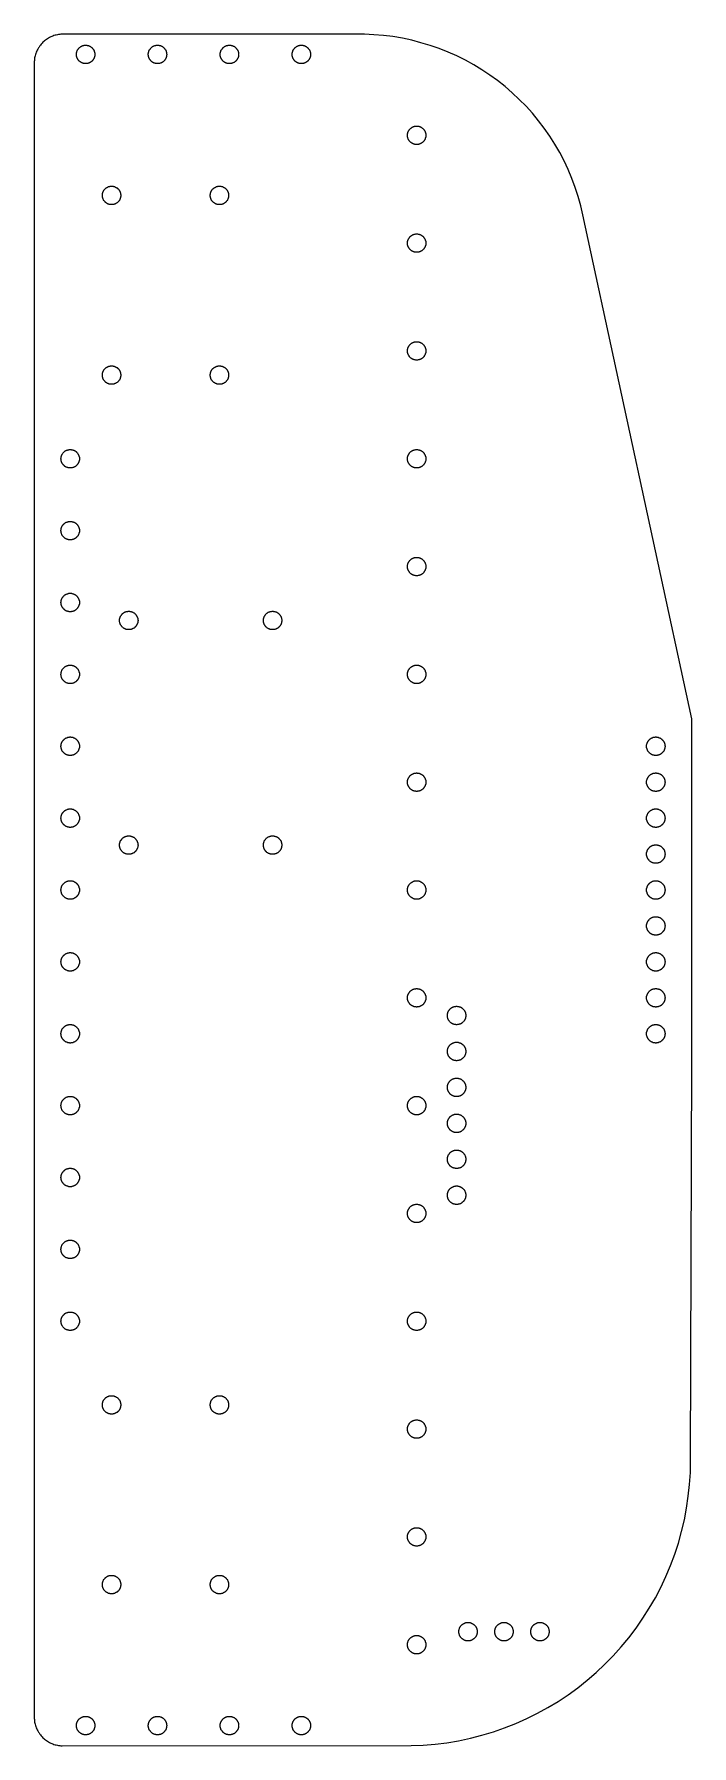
# Model space of a CAD drawing. Header units: metres. Extents: x 0 to 5.8, y -7.5 to 7.5.
import ezdxf

# ---------------------------------------------------------------- set-up
doc = ezdxf.new("R2010")
doc.units = ezdxf.units.M

msp = doc.modelspace()

# ---------------------------------------------------------------- linework, layer by layer
for p, q in [((0.295, 7.5), (0.284, 7.5)), ((2.942, 7.5), (0.295, 7.5)), ((0.072, 7.352), (0.068, 7.342)), ((0.076, 7.361), (0.072, 7.352)), ((0.081, 7.37), (0.076, 7.361)), ((0.086, 7.38), (0.081, 7.37)), ((0.092, 7.388), (0.086, 7.38)), ((0.098, 7.397), (0.092, 7.388)), ((0.104, 7.405), (0.098, 7.397)), ((0.111, 7.413), (0.104, 7.405)), ((0.118, 7.421), (0.111, 7.413)), ((0.125, 7.429), (0.118, 7.421)), ((0.133, 7.436), (0.125, 7.429)), ((0.141, 7.443), (0.133, 7.436)), ((0.149, 7.449), (0.141, 7.443)), ((0.157, 7.455), (0.149, 7.449)), ((0.166, 7.461), (0.157, 7.455)), ((0.175, 7.466), (0.166, 7.461)), ((0.184, 7.472), (0.175, 7.466)), ((0.194, 7.476), (0.184, 7.472)), ((0.203, 7.48), (0.194, 7.476)), ((0.213, 7.484), (0.203, 7.48)), ((0.223, 7.488), (0.213, 7.484)), ((0.233, 7.491), (0.223, 7.488)), ((0.243, 7.493), (0.233, 7.491)), ((0.253, 7.496), (0.243, 7.493)), ((0.263, 7.497), (0.253, 7.496)), ((0.274, 7.499), (0.263, 7.497)), ((0.284, 7.5), (0.274, 7.499)), ((0.424, 7.349), (0.425, 7.353)), ((0.425, 7.353), (0.426, 7.356)), ((0.426, 7.356), (0.428, 7.359)), ((0.428, 7.359), (0.429, 7.362)), ((0.429, 7.362), (0.431, 7.365)), ((0.431, 7.365), (0.433, 7.367)), ((0.433, 7.367), (0.435, 7.37)), ((0.435, 7.37), (0.437, 7.373)), ((0.437, 7.373), (0.439, 7.376)), ((0.439, 7.376), (0.441, 7.378)), ((0.441, 7.378), (0.444, 7.38)), ((0.444, 7.38), (0.446, 7.383)), ((0.446, 7.383), (0.449, 7.385)), ((0.449, 7.385), (0.451, 7.387)), ((0.451, 7.387), (0.454, 7.389)), ((0.454, 7.389), (0.457, 7.391)), ((0.457, 7.391), (0.46, 7.393)), ((0.46, 7.393), (0.463, 7.394)), ((0.463, 7.394), (0.466, 7.396)), ((0.466, 7.396), (0.469, 7.397)), ((0.469, 7.397), (0.472, 7.398)), ((0.472, 7.398), (0.475, 7.4)), ((0.475, 7.4), (0.478, 7.401)), ((0.478, 7.401), (0.482, 7.401)), ((0.482, 7.401), (0.485, 7.402)), ((0.485, 7.402), (0.488, 7.403)), ((0.488, 7.403), (0.492, 7.403)), ((0.492, 7.403), (0.495, 7.403)), ((0.495, 7.403), (0.498, 7.404)), ((0.498, 7.404), (0.502, 7.404)), ((0.502, 7.404), (0.505, 7.403)), ((0.505, 7.403), (0.508, 7.403)), ((0.508, 7.403), (0.512, 7.403)), ((0.512, 7.403), (0.515, 7.402)), ((0.515, 7.402), (0.518, 7.401)), ((0.518, 7.401), (0.522, 7.401)), ((0.522, 7.401), (0.525, 7.4)), ((0.525, 7.4), (0.528, 7.398)), ((0.528, 7.398), (0.531, 7.397)), ((0.531, 7.397), (0.534, 7.396)), ((0.534, 7.396), (0.537, 7.394)), ((0.537, 7.394), (0.54, 7.393)), ((0.54, 7.393), (0.543, 7.391)), ((0.543, 7.391), (0.546, 7.389)), ((0.546, 7.389), (0.549, 7.387)), ((0.549, 7.387), (0.551, 7.385)), ((0.551, 7.385), (0.554, 7.383)), ((0.554, 7.383), (0.556, 7.38)), ((0.556, 7.38), (0.559, 7.378)), ((0.559, 7.378), (0.561, 7.376)), ((0.561, 7.376), (0.563, 7.373)), ((0.563, 7.373), (0.565, 7.37)), ((0.565, 7.37), (0.567, 7.367)), ((0.567, 7.367), (0.569, 7.365)), ((0.569, 7.365), (0.571, 7.362)), ((0.571, 7.362), (0.572, 7.359)), ((0.572, 7.359), (0.574, 7.356)), ((0.574, 7.356), (0.575, 7.353)), ((0.575, 7.353), (0.576, 7.349)), ((1.054, 7.349), (1.055, 7.353)), ((1.055, 7.353), (1.056, 7.356)), ((1.056, 7.356), (1.058, 7.359)), ((1.058, 7.359), (1.059, 7.362)), ((1.059, 7.362), (1.061, 7.365)), ((1.061, 7.365), (1.063, 7.367)), ((1.063, 7.367), (1.065, 7.37)), ((1.065, 7.37), (1.067, 7.373)), ((1.067, 7.373), (1.069, 7.376)), ((1.069, 7.376), (1.071, 7.378)), ((1.071, 7.378), (1.073, 7.38)), ((1.073, 7.38), (1.076, 7.383)), ((1.076, 7.383), (1.078, 7.385)), ((1.078, 7.385), (1.081, 7.387)), ((1.081, 7.387), (1.084, 7.389)), ((1.084, 7.389), (1.087, 7.391)), ((1.087, 7.391), (1.09, 7.393)), ((1.09, 7.393), (1.093, 7.394)), ((1.093, 7.394), (1.096, 7.396)), ((1.096, 7.396), (1.099, 7.397)), ((1.099, 7.397), (1.102, 7.398)), ((1.102, 7.398), (1.105, 7.4)), ((1.105, 7.4), (1.108, 7.401)), ((1.108, 7.401), (1.111, 7.401)), ((1.111, 7.401), (1.115, 7.402)), ((1.115, 7.402), (1.118, 7.403)), ((1.118, 7.403), (1.121, 7.403)), ((1.121, 7.403), (1.125, 7.403)), ((1.125, 7.403), (1.128, 7.404)), ((1.128, 7.404), (1.132, 7.404)), ((1.132, 7.404), (1.135, 7.403)), ((1.135, 7.403), (1.138, 7.403)), ((1.138, 7.403), (1.142, 7.403)), ((1.142, 7.403), (1.145, 7.402)), ((1.145, 7.402), (1.148, 7.401)), ((1.148, 7.401), (1.152, 7.401)), ((1.152, 7.401), (1.155, 7.4)), ((1.155, 7.4), (1.158, 7.398)), ((1.158, 7.398), (1.161, 7.397)), ((1.161, 7.397), (1.164, 7.396)), ((1.164, 7.396), (1.167, 7.394)), ((1.167, 7.394), (1.17, 7.393)), ((1.17, 7.393), (1.173, 7.391)), ((1.173, 7.391), (1.176, 7.389)), ((1.176, 7.389), (1.179, 7.387)), ((1.179, 7.387), (1.181, 7.385)), ((1.181, 7.385), (1.184, 7.383)), ((1.184, 7.383), (1.186, 7.38)), ((1.186, 7.38), (1.189, 7.378)), ((1.189, 7.378), (1.191, 7.376)), ((1.191, 7.376), (1.193, 7.373)), ((1.193, 7.373), (1.195, 7.37)), ((1.195, 7.37), (1.197, 7.367)), ((1.197, 7.367), (1.199, 7.365)), ((1.199, 7.365), (1.201, 7.362)), ((1.201, 7.362), (1.202, 7.359)), ((1.202, 7.359), (1.204, 7.356)), ((1.204, 7.356), (1.205, 7.353)), ((1.205, 7.353), (1.206, 7.349)), ((1.684, 7.349), (1.685, 7.353)), ((1.685, 7.353), (1.686, 7.356)), ((1.686, 7.356), (1.688, 7.359)), ((1.688, 7.359), (1.689, 7.362)), ((1.689, 7.362), (1.691, 7.365)), ((1.691, 7.365), (1.693, 7.367)), ((1.693, 7.367), (1.695, 7.37)), ((1.695, 7.37), (1.697, 7.373)), ((1.697, 7.373), (1.699, 7.376)), ((1.699, 7.376), (1.701, 7.378)), ((1.701, 7.378), (1.703, 7.38)), ((1.703, 7.38), (1.706, 7.383)), ((1.706, 7.383), (1.708, 7.385)), ((1.708, 7.385), (1.711, 7.387)), ((1.711, 7.387), (1.714, 7.389)), ((1.714, 7.389), (1.717, 7.391)), ((1.717, 7.391), (1.719, 7.393)), ((1.719, 7.393), (1.722, 7.394)), ((1.722, 7.394), (1.725, 7.396)), ((1.725, 7.396), (1.729, 7.397)), ((1.729, 7.397), (1.732, 7.398)), ((1.732, 7.398), (1.735, 7.4)), ((1.735, 7.4), (1.738, 7.401)), ((1.738, 7.401), (1.741, 7.401)), ((1.741, 7.401), (1.745, 7.402)), ((1.745, 7.402), (1.748, 7.403)), ((1.748, 7.403), (1.751, 7.403)), ((1.751, 7.403), (1.755, 7.403)), ((1.755, 7.403), (1.758, 7.404)), ((1.758, 7.404), (1.762, 7.404)), ((1.762, 7.404), (1.765, 7.403)), ((1.765, 7.403), (1.768, 7.403)), ((1.768, 7.403), (1.772, 7.403)), ((1.772, 7.403), (1.775, 7.402)), ((1.775, 7.402), (1.778, 7.401)), ((1.778, 7.401), (1.782, 7.401)), ((1.782, 7.401), (1.785, 7.4)), ((1.785, 7.4), (1.788, 7.398)), ((1.788, 7.398), (1.791, 7.397)), ((1.791, 7.397), (1.794, 7.396)), ((1.794, 7.396), (1.797, 7.394)), ((1.797, 7.394), (1.8, 7.393)), ((1.8, 7.393), (1.803, 7.391)), ((1.803, 7.391), (1.806, 7.389)), ((1.806, 7.389), (1.809, 7.387)), ((1.809, 7.387), (1.811, 7.385)), ((1.811, 7.385), (1.814, 7.383)), ((1.814, 7.383), (1.816, 7.38)), ((1.816, 7.38), (1.819, 7.378)), ((1.819, 7.378), (1.821, 7.376)), ((1.821, 7.376), (1.823, 7.373)), ((1.823, 7.373), (1.825, 7.37)), ((1.825, 7.37), (1.827, 7.367)), ((1.827, 7.367), (1.829, 7.365)), ((1.829, 7.365), (1.831, 7.362)), ((1.831, 7.362), (1.832, 7.359)), ((1.832, 7.359), (1.834, 7.356)), ((1.834, 7.356), (1.835, 7.353)), ((1.835, 7.353), (1.836, 7.349)), ((2.314, 7.349), (2.315, 7.353)), ((2.315, 7.353), (2.316, 7.356)), ((2.316, 7.356), (2.317, 7.359)), ((2.317, 7.359), (2.319, 7.362)), ((2.319, 7.362), (2.321, 7.365)), ((2.321, 7.365), (2.323, 7.367)), ((2.323, 7.367), (2.324, 7.37)), ((2.324, 7.37), (2.327, 7.373)), ((2.327, 7.373), (2.329, 7.376)), ((2.329, 7.376), (2.331, 7.378)), ((2.331, 7.378), (2.333, 7.38)), ((2.333, 7.38), (2.336, 7.383)), ((2.336, 7.383), (2.338, 7.385)), ((2.338, 7.385), (2.341, 7.387)), ((2.341, 7.387), (2.344, 7.389)), ((2.344, 7.389), (2.347, 7.391)), ((2.347, 7.391), (2.349, 7.393)), ((2.349, 7.393), (2.352, 7.394)), ((2.352, 7.394), (2.355, 7.396)), ((2.355, 7.396), (2.358, 7.397)), ((2.358, 7.397), (2.362, 7.398)), ((2.362, 7.398), (2.365, 7.4)), ((2.365, 7.4), (2.368, 7.401)), ((2.368, 7.401), (2.371, 7.401)), ((2.371, 7.401), (2.375, 7.402)), ((2.375, 7.402), (2.378, 7.403)), ((2.378, 7.403), (2.381, 7.403)), ((2.381, 7.403), (2.385, 7.403)), ((2.385, 7.403), (2.388, 7.404)), ((2.388, 7.404), (2.391, 7.404)), ((2.391, 7.404), (2.395, 7.403)), ((2.395, 7.403), (2.398, 7.403)), ((2.398, 7.403), (2.402, 7.403)), ((2.402, 7.403), (2.405, 7.402)), ((2.405, 7.402), (2.408, 7.401)), ((2.408, 7.401), (2.411, 7.401)), ((2.411, 7.401), (2.415, 7.4)), ((2.415, 7.4), (2.418, 7.398)), ((2.418, 7.398), (2.421, 7.397)), ((2.421, 7.397), (2.424, 7.396)), ((2.424, 7.396), (2.427, 7.394)), ((2.427, 7.394), (2.43, 7.393)), ((2.43, 7.393), (2.433, 7.391)), ((2.433, 7.391), (2.436, 7.389)), ((2.436, 7.389), (2.439, 7.387)), ((2.439, 7.387), (2.441, 7.385)), ((2.441, 7.385), (2.444, 7.383)), ((2.444, 7.383), (2.446, 7.38)), ((2.446, 7.38), (2.449, 7.378)), ((2.449, 7.378), (2.451, 7.376)), ((2.451, 7.376), (2.453, 7.373)), ((2.453, 7.373), (2.455, 7.37)), ((2.455, 7.37), (2.457, 7.367)), ((2.457, 7.367), (2.459, 7.365)), ((2.459, 7.365), (2.46, 7.362)), ((2.46, 7.362), (2.462, 7.359)), ((2.462, 7.359), (2.463, 7.356)), ((2.463, 7.356), (2.465, 7.353)), ((2.465, 7.353), (2.466, 7.349)), ((3.026, 7.496), (2.942, 7.5)), ((3.109, 7.489), (3.026, 7.496)), ((3.192, 7.479), (3.109, 7.489)), ((3.275, 7.465), (3.192, 7.479)), ((3.357, 7.447), (3.275, 7.465)), ((3.438, 7.426), (3.357, 7.447)), ((3.518, 7.402), (3.438, 7.426)), ((3.597, 7.375), (3.518, 7.402)), ((3.675, 7.344), (3.597, 7.375)), ((0.051, 7.271), (0.05, 7.26)), ((0.05, 7.26), (0.05, 7.25)), ((0.05, 7.25), (0.05, -7.25)), ((0.052, 7.281), (0.051, 7.271)), ((0.053, 7.292), (0.052, 7.281)), ((0.055, 7.302), (0.053, 7.292)), ((0.058, 7.312), (0.055, 7.302)), ((0.061, 7.322), (0.058, 7.312)), ((0.064, 7.332), (0.061, 7.322)), ((0.068, 7.342), (0.064, 7.332)), ((0.419, 7.326), (0.42, 7.33)), ((0.419, 7.323), (0.419, 7.326)), ((0.419, 7.319), (0.419, 7.323)), ((0.42, 7.316), (0.419, 7.319)), ((0.42, 7.336), (0.421, 7.34)), ((0.42, 7.333), (0.42, 7.336)), ((0.42, 7.33), (0.42, 7.333)), ((0.42, 7.313), (0.42, 7.316)), ((0.42, 7.309), (0.42, 7.313)), ((0.421, 7.306), (0.42, 7.309)), ((0.421, 7.34), (0.422, 7.343)), ((0.422, 7.303), (0.421, 7.306)), ((0.422, 7.343), (0.423, 7.346)), ((0.423, 7.3), (0.422, 7.303)), ((0.423, 7.346), (0.424, 7.349)), ((0.424, 7.296), (0.423, 7.3)), ((0.425, 7.293), (0.424, 7.296)), ((0.426, 7.29), (0.425, 7.293)), ((0.428, 7.287), (0.426, 7.29)), ((0.429, 7.284), (0.428, 7.287)), ((0.431, 7.281), (0.429, 7.284)), ((0.433, 7.278), (0.431, 7.281)), ((0.435, 7.275), (0.433, 7.278)), ((0.437, 7.273), (0.435, 7.275)), ((0.439, 7.27), (0.437, 7.273)), ((0.441, 7.268), (0.439, 7.27)), ((0.444, 7.265), (0.441, 7.268)), ((0.446, 7.263), (0.444, 7.265)), ((0.449, 7.261), (0.446, 7.263)), ((0.451, 7.259), (0.449, 7.261)), ((0.454, 7.257), (0.451, 7.259)), ((0.457, 7.255), (0.454, 7.257)), ((0.46, 7.253), (0.457, 7.255)), ((0.463, 7.251), (0.46, 7.253)), ((0.466, 7.25), (0.463, 7.251)), ((0.469, 7.248), (0.466, 7.25)), ((0.472, 7.247), (0.469, 7.248)), ((0.475, 7.246), (0.472, 7.247)), ((0.478, 7.245), (0.475, 7.246)), ((0.482, 7.244), (0.478, 7.245)), ((0.485, 7.244), (0.482, 7.244)), ((0.488, 7.243), (0.485, 7.244)), ((0.492, 7.243), (0.488, 7.243)), ((0.495, 7.242), (0.492, 7.243)), ((0.498, 7.242), (0.495, 7.242)), ((0.502, 7.242), (0.498, 7.242)), ((0.505, 7.242), (0.502, 7.242)), ((0.508, 7.243), (0.505, 7.242)), ((0.512, 7.243), (0.508, 7.243)), ((0.515, 7.244), (0.512, 7.243)), ((0.518, 7.244), (0.515, 7.244)), ((0.522, 7.245), (0.518, 7.244)), ((0.525, 7.246), (0.522, 7.245)), ((0.528, 7.247), (0.525, 7.246)), ((0.531, 7.248), (0.528, 7.247)), ((0.534, 7.25), (0.531, 7.248)), ((0.537, 7.251), (0.534, 7.25)), ((0.54, 7.253), (0.537, 7.251)), ((0.543, 7.255), (0.54, 7.253)), ((0.546, 7.257), (0.543, 7.255)), ((0.549, 7.259), (0.546, 7.257)), ((0.551, 7.261), (0.549, 7.259)), ((0.554, 7.263), (0.551, 7.261)), ((0.556, 7.265), (0.554, 7.263)), ((0.559, 7.268), (0.556, 7.265)), ((0.561, 7.27), (0.559, 7.268)), ((0.563, 7.273), (0.561, 7.27)), ((0.565, 7.275), (0.563, 7.273)), ((0.567, 7.278), (0.565, 7.275)), ((0.569, 7.281), (0.567, 7.278)), ((0.571, 7.284), (0.569, 7.281)), ((0.572, 7.287), (0.571, 7.284)), ((0.574, 7.29), (0.572, 7.287)), ((0.575, 7.293), (0.574, 7.29)), ((0.576, 7.296), (0.575, 7.293)), ((0.576, 7.349), (0.577, 7.346)), ((0.577, 7.3), (0.576, 7.296)), ((0.577, 7.346), (0.578, 7.343)), ((0.578, 7.303), (0.577, 7.3)), ((0.578, 7.343), (0.579, 7.34)), ((0.579, 7.306), (0.578, 7.303)), ((0.579, 7.34), (0.58, 7.336)), ((0.58, 7.309), (0.579, 7.306)), ((0.58, 7.336), (0.58, 7.333)), ((0.58, 7.333), (0.58, 7.33)), ((0.58, 7.33), (0.581, 7.326)), ((0.581, 7.319), (0.58, 7.316)), ((0.58, 7.316), (0.58, 7.313)), ((0.58, 7.313), (0.58, 7.309)), ((0.581, 7.326), (0.581, 7.323)), ((0.581, 7.323), (0.581, 7.319)), ((1.049, 7.33), (1.05, 7.333)), ((1.049, 7.326), (1.049, 7.33)), ((1.049, 7.323), (1.049, 7.326)), ((1.049, 7.319), (1.049, 7.323)), ((1.049, 7.316), (1.049, 7.319)), ((1.05, 7.313), (1.049, 7.316)), ((1.05, 7.336), (1.051, 7.34)), ((1.05, 7.333), (1.05, 7.336)), ((1.05, 7.309), (1.05, 7.313)), ((1.051, 7.306), (1.05, 7.309)), ((1.051, 7.34), (1.052, 7.343)), ((1.052, 7.303), (1.051, 7.306)), ((1.052, 7.343), (1.053, 7.346)), ((1.053, 7.3), (1.052, 7.303)), ((1.053, 7.346), (1.054, 7.349)), ((1.054, 7.296), (1.053, 7.3)), ((1.055, 7.293), (1.054, 7.296)), ((1.056, 7.29), (1.055, 7.293)), ((1.058, 7.287), (1.056, 7.29)), ((1.059, 7.284), (1.058, 7.287)), ((1.061, 7.281), (1.059, 7.284)), ((1.063, 7.278), (1.061, 7.281)), ((1.065, 7.275), (1.063, 7.278)), ((1.067, 7.273), (1.065, 7.275)), ((1.069, 7.27), (1.067, 7.273)), ((1.071, 7.268), (1.069, 7.27)), ((1.073, 7.265), (1.071, 7.268)), ((1.076, 7.263), (1.073, 7.265)), ((1.078, 7.261), (1.076, 7.263)), ((1.081, 7.259), (1.078, 7.261)), ((1.084, 7.257), (1.081, 7.259)), ((1.087, 7.255), (1.084, 7.257)), ((1.09, 7.253), (1.087, 7.255)), ((1.093, 7.251), (1.09, 7.253)), ((1.096, 7.25), (1.093, 7.251)), ((1.099, 7.248), (1.096, 7.25)), ((1.102, 7.247), (1.099, 7.248)), ((1.105, 7.246), (1.102, 7.247)), ((1.108, 7.245), (1.105, 7.246)), ((1.111, 7.244), (1.108, 7.245)), ((1.115, 7.244), (1.111, 7.244)), ((1.118, 7.243), (1.115, 7.244)), ((1.121, 7.243), (1.118, 7.243)), ((1.125, 7.242), (1.121, 7.243)), ((1.128, 7.242), (1.125, 7.242)), ((1.132, 7.242), (1.128, 7.242)), ((1.135, 7.242), (1.132, 7.242)), ((1.138, 7.243), (1.135, 7.242)), ((1.142, 7.243), (1.138, 7.243)), ((1.145, 7.244), (1.142, 7.243)), ((1.148, 7.244), (1.145, 7.244)), ((1.152, 7.245), (1.148, 7.244)), ((1.155, 7.246), (1.152, 7.245)), ((1.158, 7.247), (1.155, 7.246)), ((1.161, 7.248), (1.158, 7.247)), ((1.164, 7.25), (1.161, 7.248)), ((1.167, 7.251), (1.164, 7.25)), ((1.17, 7.253), (1.167, 7.251)), ((1.173, 7.255), (1.17, 7.253)), ((1.176, 7.257), (1.173, 7.255)), ((1.179, 7.259), (1.176, 7.257)), ((1.181, 7.261), (1.179, 7.259)), ((1.184, 7.263), (1.181, 7.261)), ((1.186, 7.265), (1.184, 7.263)), ((1.189, 7.268), (1.186, 7.265)), ((1.191, 7.27), (1.189, 7.268)), ((1.193, 7.273), (1.191, 7.27)), ((1.195, 7.275), (1.193, 7.273)), ((1.197, 7.278), (1.195, 7.275)), ((1.199, 7.281), (1.197, 7.278)), ((1.201, 7.284), (1.199, 7.281)), ((1.202, 7.287), (1.201, 7.284)), ((1.204, 7.29), (1.202, 7.287)), ((1.205, 7.293), (1.204, 7.29)), ((1.206, 7.296), (1.205, 7.293)), ((1.206, 7.349), (1.207, 7.346)), ((1.207, 7.3), (1.206, 7.296)), ((1.207, 7.346), (1.208, 7.343)), ((1.208, 7.303), (1.207, 7.3)), ((1.208, 7.343), (1.209, 7.34)), ((1.209, 7.306), (1.208, 7.303)), ((1.209, 7.34), (1.209, 7.336)), ((1.209, 7.336), (1.21, 7.333)), ((1.21, 7.313), (1.209, 7.309)), ((1.209, 7.309), (1.209, 7.306)), ((1.21, 7.333), (1.21, 7.33)), ((1.21, 7.33), (1.211, 7.326)), ((1.211, 7.319), (1.21, 7.316)), ((1.21, 7.316), (1.21, 7.313)), ((1.211, 7.326), (1.211, 7.323)), ((1.211, 7.323), (1.211, 7.319)), ((1.679, 7.33), (1.68, 7.333)), ((1.679, 7.326), (1.679, 7.33)), ((1.679, 7.323), (1.679, 7.326)), ((1.679, 7.319), (1.679, 7.323)), ((1.679, 7.316), (1.679, 7.319)), ((1.68, 7.313), (1.679, 7.316)), ((1.68, 7.336), (1.681, 7.34)), ((1.68, 7.333), (1.68, 7.336)), ((1.68, 7.309), (1.68, 7.313)), ((1.681, 7.306), (1.68, 7.309)), ((1.681, 7.34), (1.682, 7.343)), ((1.682, 7.303), (1.681, 7.306)), ((1.682, 7.343), (1.683, 7.346)), ((1.683, 7.3), (1.682, 7.303)), ((1.683, 7.346), (1.684, 7.349)), ((1.684, 7.296), (1.683, 7.3)), ((1.685, 7.293), (1.684, 7.296)), ((1.686, 7.29), (1.685, 7.293)), ((1.688, 7.287), (1.686, 7.29)), ((1.689, 7.284), (1.688, 7.287)), ((1.691, 7.281), (1.689, 7.284)), ((1.693, 7.278), (1.691, 7.281)), ((1.695, 7.275), (1.693, 7.278)), ((1.697, 7.273), (1.695, 7.275)), ((1.699, 7.27), (1.697, 7.273)), ((1.701, 7.268), (1.699, 7.27)), ((1.703, 7.265), (1.701, 7.268)), ((1.706, 7.263), (1.703, 7.265)), ((1.708, 7.261), (1.706, 7.263)), ((1.711, 7.259), (1.708, 7.261)), ((1.714, 7.257), (1.711, 7.259)), ((1.717, 7.255), (1.714, 7.257)), ((1.719, 7.253), (1.717, 7.255)), ((1.722, 7.251), (1.719, 7.253)), ((1.725, 7.25), (1.722, 7.251)), ((1.729, 7.248), (1.725, 7.25)), ((1.732, 7.247), (1.729, 7.248)), ((1.735, 7.246), (1.732, 7.247)), ((1.738, 7.245), (1.735, 7.246)), ((1.741, 7.244), (1.738, 7.245)), ((1.745, 7.244), (1.741, 7.244)), ((1.748, 7.243), (1.745, 7.244)), ((1.751, 7.243), (1.748, 7.243)), ((1.755, 7.242), (1.751, 7.243)), ((1.758, 7.242), (1.755, 7.242)), ((1.762, 7.242), (1.758, 7.242)), ((1.765, 7.242), (1.762, 7.242)), ((1.768, 7.243), (1.765, 7.242)), ((1.772, 7.243), (1.768, 7.243)), ((1.775, 7.244), (1.772, 7.243)), ((1.778, 7.244), (1.775, 7.244)), ((1.782, 7.245), (1.778, 7.244)), ((1.785, 7.246), (1.782, 7.245)), ((1.788, 7.247), (1.785, 7.246)), ((1.791, 7.248), (1.788, 7.247)), ((1.794, 7.25), (1.791, 7.248)), ((1.797, 7.251), (1.794, 7.25)), ((1.8, 7.253), (1.797, 7.251)), ((1.803, 7.255), (1.8, 7.253)), ((1.806, 7.257), (1.803, 7.255)), ((1.809, 7.259), (1.806, 7.257)), ((1.811, 7.261), (1.809, 7.259)), ((1.814, 7.263), (1.811, 7.261)), ((1.816, 7.265), (1.814, 7.263)), ((1.819, 7.268), (1.816, 7.265)), ((1.821, 7.27), (1.819, 7.268)), ((1.823, 7.273), (1.821, 7.27)), ((1.825, 7.275), (1.823, 7.273)), ((1.827, 7.278), (1.825, 7.275)), ((1.829, 7.281), (1.827, 7.278)), ((1.831, 7.284), (1.829, 7.281)), ((1.832, 7.287), (1.831, 7.284)), ((1.834, 7.29), (1.832, 7.287)), ((1.835, 7.293), (1.834, 7.29)), ((1.836, 7.296), (1.835, 7.293)), ((1.836, 7.349), (1.837, 7.346)), ((1.837, 7.3), (1.836, 7.296)), ((1.837, 7.346), (1.838, 7.343)), ((1.838, 7.303), (1.837, 7.3)), ((1.838, 7.343), (1.839, 7.34)), ((1.839, 7.306), (1.838, 7.303)), ((1.839, 7.34), (1.839, 7.336)), ((1.839, 7.336), (1.84, 7.333)), ((1.84, 7.313), (1.839, 7.309)), ((1.839, 7.309), (1.839, 7.306)), ((1.84, 7.333), (1.84, 7.33)), ((1.84, 7.33), (1.84, 7.326)), ((1.84, 7.326), (1.841, 7.323)), ((1.841, 7.323), (1.84, 7.319)), ((1.84, 7.319), (1.84, 7.316)), ((1.84, 7.316), (1.84, 7.313)), ((2.309, 7.33), (2.31, 7.333)), ((2.309, 7.326), (2.309, 7.33)), ((2.309, 7.323), (2.309, 7.326)), ((2.309, 7.319), (2.309, 7.323)), ((2.309, 7.316), (2.309, 7.319)), ((2.31, 7.313), (2.309, 7.316)), ((2.31, 7.336), (2.311, 7.34)), ((2.31, 7.333), (2.31, 7.336)), ((2.31, 7.309), (2.31, 7.313)), ((2.311, 7.306), (2.31, 7.309)), ((2.311, 7.34), (2.312, 7.343)), ((2.312, 7.303), (2.311, 7.306)), ((2.312, 7.346), (2.314, 7.349)), ((2.312, 7.343), (2.312, 7.346)), ((2.312, 7.3), (2.312, 7.303)), ((2.314, 7.296), (2.312, 7.3)), ((2.315, 7.293), (2.314, 7.296)), ((2.316, 7.29), (2.315, 7.293)), ((2.317, 7.287), (2.316, 7.29)), ((2.319, 7.284), (2.317, 7.287)), ((2.321, 7.281), (2.319, 7.284)), ((2.323, 7.278), (2.321, 7.281)), ((2.324, 7.275), (2.323, 7.278)), ((2.327, 7.273), (2.324, 7.275)), ((2.329, 7.27), (2.327, 7.273)), ((2.331, 7.268), (2.329, 7.27)), ((2.333, 7.265), (2.331, 7.268)), ((2.336, 7.263), (2.333, 7.265)), ((2.338, 7.261), (2.336, 7.263)), ((2.341, 7.259), (2.338, 7.261)), ((2.344, 7.257), (2.341, 7.259)), ((2.347, 7.255), (2.344, 7.257)), ((2.349, 7.253), (2.347, 7.255)), ((2.352, 7.251), (2.349, 7.253)), ((2.355, 7.25), (2.352, 7.251)), ((2.358, 7.248), (2.355, 7.25)), ((2.362, 7.247), (2.358, 7.248)), ((2.365, 7.246), (2.362, 7.247)), ((2.368, 7.245), (2.365, 7.246)), ((2.371, 7.244), (2.368, 7.245)), ((2.375, 7.244), (2.371, 7.244)), ((2.378, 7.243), (2.375, 7.244)), ((2.381, 7.243), (2.378, 7.243)), ((2.385, 7.242), (2.381, 7.243)), ((2.388, 7.242), (2.385, 7.242)), ((2.391, 7.242), (2.388, 7.242)), ((2.395, 7.242), (2.391, 7.242)), ((2.398, 7.243), (2.395, 7.242)), ((2.402, 7.243), (2.398, 7.243)), ((2.405, 7.244), (2.402, 7.243)), ((2.408, 7.244), (2.405, 7.244)), ((2.411, 7.245), (2.408, 7.244)), ((2.415, 7.246), (2.411, 7.245)), ((2.418, 7.247), (2.415, 7.246)), ((2.421, 7.248), (2.418, 7.247)), ((2.424, 7.25), (2.421, 7.248)), ((2.427, 7.251), (2.424, 7.25)), ((2.43, 7.253), (2.427, 7.251)), ((2.433, 7.255), (2.43, 7.253)), ((2.436, 7.257), (2.433, 7.255)), ((2.439, 7.259), (2.436, 7.257)), ((2.441, 7.261), (2.439, 7.259)), ((2.444, 7.263), (2.441, 7.261)), ((2.446, 7.265), (2.444, 7.263)), ((2.449, 7.268), (2.446, 7.265)), ((2.451, 7.27), (2.449, 7.268)), ((2.453, 7.273), (2.451, 7.27)), ((2.455, 7.275), (2.453, 7.273)), ((2.457, 7.278), (2.455, 7.275)), ((2.459, 7.281), (2.457, 7.278)), ((2.46, 7.284), (2.459, 7.281)), ((2.462, 7.287), (2.46, 7.284)), ((2.463, 7.29), (2.462, 7.287)), ((2.465, 7.293), (2.463, 7.29)), ((2.466, 7.296), (2.465, 7.293)), ((2.466, 7.349), (2.467, 7.346)), ((2.467, 7.3), (2.466, 7.296)), ((2.467, 7.346), (2.468, 7.343)), ((2.468, 7.303), (2.467, 7.3)), ((2.468, 7.343), (2.469, 7.34)), ((2.469, 7.306), (2.468, 7.303)), ((2.469, 7.34), (2.469, 7.336)), ((2.469, 7.336), (2.47, 7.333)), ((2.47, 7.313), (2.469, 7.309)), ((2.469, 7.309), (2.469, 7.306)), ((2.47, 7.333), (2.47, 7.33)), ((2.47, 7.33), (2.47, 7.326)), ((2.47, 7.326), (2.47, 7.323)), ((2.47, 7.323), (2.47, 7.319)), ((2.47, 7.319), (2.47, 7.316)), ((2.47, 7.316), (2.47, 7.313)), ((3.752, 7.31), (3.675, 7.344)), ((3.827, 7.272), (3.752, 7.31)), ((3.9, 7.232), (3.827, 7.272)), ((3.972, 7.189), (3.9, 7.232)), ((4.041, 7.142), (3.972, 7.189)), ((4.109, 7.093), (4.041, 7.142)), ((4.175, 7.041), (4.109, 7.093)), ((4.238, 6.986), (4.175, 7.041)), ((4.299, 6.929), (4.238, 6.986)), ((4.358, 6.869), (4.299, 6.929)), ((4.414, 6.807), (4.358, 6.869)), ((4.467, 6.742), (4.414, 6.807)), ((3.319, 6.618), (3.32, 6.621)), ((3.319, 6.614), (3.319, 6.618)), ((3.319, 6.611), (3.319, 6.614)), ((3.32, 6.607), (3.319, 6.611)), ((3.32, 6.628), (3.321, 6.631)), ((3.32, 6.624), (3.32, 6.628)), ((3.32, 6.621), (3.32, 6.624)), ((3.32, 6.604), (3.32, 6.607)), ((3.32, 6.601), (3.32, 6.604)), ((3.321, 6.597), (3.32, 6.601)), ((3.321, 6.631), (3.322, 6.634)), ((3.322, 6.634), (3.323, 6.638)), ((3.323, 6.638), (3.324, 6.641)), ((3.324, 6.641), (3.325, 6.644)), ((3.325, 6.644), (3.326, 6.647)), ((3.326, 6.647), (3.328, 6.65)), ((3.328, 6.65), (3.329, 6.653)), ((3.329, 6.653), (3.331, 6.656)), ((3.331, 6.656), (3.333, 6.659)), ((3.333, 6.659), (3.335, 6.662)), ((3.335, 6.662), (3.337, 6.664)), ((3.337, 6.664), (3.339, 6.667)), ((3.339, 6.667), (3.341, 6.669)), ((3.341, 6.669), (3.344, 6.672)), ((3.344, 6.672), (3.346, 6.674)), ((3.346, 6.674), (3.349, 6.676)), ((3.349, 6.676), (3.351, 6.678)), ((3.351, 6.678), (3.354, 6.68)), ((3.354, 6.68), (3.357, 6.682)), ((3.357, 6.682), (3.36, 6.684)), ((3.36, 6.684), (3.363, 6.686)), ((3.363, 6.686), (3.366, 6.687)), ((3.366, 6.687), (3.369, 6.689)), ((3.369, 6.689), (3.372, 6.69)), ((3.372, 6.69), (3.375, 6.691)), ((3.375, 6.691), (3.378, 6.692)), ((3.378, 6.692), (3.382, 6.693)), ((3.382, 6.693), (3.385, 6.693)), ((3.385, 6.693), (3.388, 6.694)), ((3.388, 6.694), (3.392, 6.694)), ((3.392, 6.694), (3.395, 6.695)), ((3.395, 6.695), (3.398, 6.695)), ((3.398, 6.695), (3.402, 6.695)), ((3.402, 6.695), (3.405, 6.695)), ((3.405, 6.695), (3.408, 6.694)), ((3.408, 6.694), (3.412, 6.694)), ((3.412, 6.694), (3.415, 6.693)), ((3.415, 6.693), (3.418, 6.693)), ((3.418, 6.693), (3.422, 6.692)), ((3.422, 6.692), (3.425, 6.691)), ((3.425, 6.691), (3.428, 6.69)), ((3.428, 6.69), (3.431, 6.689)), ((3.431, 6.689), (3.434, 6.687)), ((3.434, 6.687), (3.437, 6.686)), ((3.437, 6.686), (3.44, 6.684)), ((3.44, 6.684), (3.443, 6.682)), ((3.443, 6.682), (3.446, 6.68)), ((3.446, 6.68), (3.449, 6.678)), ((3.449, 6.678), (3.451, 6.676)), ((3.451, 6.676), (3.454, 6.674)), ((3.454, 6.674), (3.456, 6.672)), ((3.456, 6.672), (3.459, 6.669)), ((3.459, 6.669), (3.461, 6.667)), ((3.461, 6.667), (3.463, 6.664)), ((3.463, 6.664), (3.465, 6.662)), ((3.465, 6.662), (3.467, 6.659)), ((3.467, 6.659), (3.469, 6.656)), ((3.469, 6.656), (3.471, 6.653)), ((3.471, 6.653), (3.472, 6.65)), ((3.472, 6.65), (3.474, 6.647)), ((3.474, 6.647), (3.475, 6.644)), ((3.475, 6.644), (3.476, 6.641)), ((3.476, 6.641), (3.477, 6.638)), ((3.477, 6.638), (3.478, 6.634)), ((3.478, 6.634), (3.479, 6.631)), ((3.479, 6.631), (3.48, 6.628)), ((3.48, 6.601), (3.479, 6.597)), ((3.48, 6.628), (3.48, 6.624)), ((3.48, 6.624), (3.48, 6.621)), ((3.48, 6.621), (3.481, 6.618)), ((3.481, 6.611), (3.48, 6.607)), ((3.48, 6.607), (3.48, 6.604)), ((3.48, 6.604), (3.48, 6.601)), ((3.481, 6.618), (3.481, 6.614)), ((3.481, 6.614), (3.481, 6.611)), ((4.518, 6.676), (4.467, 6.742)), ((4.566, 6.607), (4.518, 6.676)), ((4.611, 6.536), (4.566, 6.607)), ((3.322, 6.594), (3.321, 6.597)), ((3.323, 6.591), (3.322, 6.594)), ((3.324, 6.588), (3.323, 6.591)), ((3.325, 6.584), (3.324, 6.588)), ((3.326, 6.581), (3.325, 6.584)), ((3.328, 6.578), (3.326, 6.581)), ((3.329, 6.575), (3.328, 6.578)), ((3.331, 6.572), (3.329, 6.575)), ((3.333, 6.569), (3.331, 6.572)), ((3.335, 6.567), (3.333, 6.569)), ((3.337, 6.564), (3.335, 6.567)), ((3.339, 6.561), (3.337, 6.564)), ((3.341, 6.559), (3.339, 6.561)), ((3.344, 6.556), (3.341, 6.559)), ((3.346, 6.554), (3.344, 6.556)), ((3.349, 6.552), (3.346, 6.554)), ((3.351, 6.55), (3.349, 6.552)), ((3.354, 6.548), (3.351, 6.55)), ((3.357, 6.546), (3.354, 6.548)), ((3.36, 6.544), (3.357, 6.546)), ((3.363, 6.543), (3.36, 6.544)), ((3.366, 6.541), (3.363, 6.543)), ((3.369, 6.54), (3.366, 6.541)), ((3.372, 6.539), (3.369, 6.54)), ((3.375, 6.537), (3.372, 6.539)), ((3.378, 6.536), (3.375, 6.537)), ((3.382, 6.536), (3.378, 6.536)), ((3.385, 6.535), (3.382, 6.536)), ((3.388, 6.534), (3.385, 6.535)), ((3.392, 6.534), (3.388, 6.534)), ((3.395, 6.534), (3.392, 6.534)), ((3.398, 6.533), (3.395, 6.534)), ((3.402, 6.533), (3.398, 6.533)), ((3.405, 6.534), (3.402, 6.533)), ((3.408, 6.534), (3.405, 6.534)), ((3.412, 6.534), (3.408, 6.534)), ((3.415, 6.535), (3.412, 6.534)), ((3.418, 6.536), (3.415, 6.535)), ((3.422, 6.536), (3.418, 6.536)), ((3.425, 6.537), (3.422, 6.536)), ((3.428, 6.539), (3.425, 6.537)), ((3.431, 6.54), (3.428, 6.539)), ((3.434, 6.541), (3.431, 6.54)), ((3.437, 6.543), (3.434, 6.541)), ((3.44, 6.544), (3.437, 6.543)), ((3.443, 6.546), (3.44, 6.544)), ((3.446, 6.548), (3.443, 6.546)), ((3.449, 6.55), (3.446, 6.548)), ((3.451, 6.552), (3.449, 6.55)), ((3.454, 6.554), (3.451, 6.552)), ((3.456, 6.556), (3.454, 6.554)), ((3.459, 6.559), (3.456, 6.556)), ((3.461, 6.561), (3.459, 6.559)), ((3.463, 6.564), (3.461, 6.561)), ((3.465, 6.567), (3.463, 6.564)), ((3.467, 6.569), (3.465, 6.567)), ((3.469, 6.572), (3.467, 6.569)), ((3.471, 6.575), (3.469, 6.572)), ((3.472, 6.578), (3.471, 6.575)), ((3.474, 6.581), (3.472, 6.578)), ((3.475, 6.584), (3.474, 6.581)), ((3.476, 6.588), (3.475, 6.584)), ((3.477, 6.591), (3.476, 6.588)), ((3.478, 6.594), (3.477, 6.591)), ((3.479, 6.597), (3.478, 6.594)), ((4.653, 6.463), (4.611, 6.536)), ((4.691, 6.389), (4.653, 6.463)), ((4.727, 6.313), (4.691, 6.389)), ((4.76, 6.236), (4.727, 6.313)), ((0.675, 6.148), (0.677, 6.151)), ((0.677, 6.151), (0.68, 6.153)), ((0.68, 6.153), (0.683, 6.155)), ((0.683, 6.155), (0.686, 6.156)), ((0.686, 6.156), (0.689, 6.158)), ((0.689, 6.158), (0.692, 6.16)), ((0.692, 6.16), (0.695, 6.161)), ((0.695, 6.161), (0.698, 6.162)), ((0.698, 6.162), (0.701, 6.164)), ((0.701, 6.164), (0.704, 6.165)), ((0.704, 6.165), (0.707, 6.166)), ((0.707, 6.166), (0.711, 6.166)), ((0.711, 6.166), (0.714, 6.167)), ((0.714, 6.167), (0.717, 6.167)), ((0.717, 6.167), (0.721, 6.168)), ((0.721, 6.168), (0.724, 6.168)), ((0.724, 6.168), (0.728, 6.168)), ((0.728, 6.168), (0.731, 6.168)), ((0.731, 6.168), (0.734, 6.168)), ((0.734, 6.168), (0.738, 6.167)), ((0.738, 6.167), (0.741, 6.167)), ((0.741, 6.167), (0.744, 6.166)), ((0.744, 6.166), (0.748, 6.166)), ((0.748, 6.166), (0.751, 6.165)), ((0.751, 6.165), (0.754, 6.164)), ((0.754, 6.164), (0.757, 6.162)), ((0.757, 6.162), (0.76, 6.161)), ((0.76, 6.161), (0.763, 6.16)), ((0.763, 6.16), (0.766, 6.158)), ((0.766, 6.158), (0.769, 6.156)), ((0.769, 6.156), (0.772, 6.155)), ((0.772, 6.155), (0.775, 6.153)), ((0.775, 6.153), (0.778, 6.151)), ((0.778, 6.151), (0.78, 6.148)), ((1.62, 6.148), (1.622, 6.151)), ((1.622, 6.151), (1.625, 6.153)), ((1.625, 6.153), (1.628, 6.155)), ((1.628, 6.155), (1.631, 6.156)), ((1.631, 6.156), (1.634, 6.158)), ((1.634, 6.158), (1.637, 6.16)), ((1.637, 6.16), (1.64, 6.161)), ((1.64, 6.161), (1.643, 6.162)), ((1.643, 6.162), (1.646, 6.164)), ((1.646, 6.164), (1.649, 6.165)), ((1.649, 6.165), (1.652, 6.166)), ((1.652, 6.166), (1.656, 6.166)), ((1.656, 6.166), (1.659, 6.167)), ((1.659, 6.167), (1.662, 6.167)), ((1.662, 6.167), (1.666, 6.168)), ((1.666, 6.168), (1.669, 6.168)), ((1.669, 6.168), (1.672, 6.168)), ((1.672, 6.168), (1.676, 6.168)), ((1.676, 6.168), (1.679, 6.168)), ((1.679, 6.168), (1.683, 6.167)), ((1.683, 6.167), (1.686, 6.167)), ((1.686, 6.167), (1.689, 6.166)), ((1.689, 6.166), (1.692, 6.166)), ((1.692, 6.166), (1.696, 6.165)), ((1.696, 6.165), (1.699, 6.164)), ((1.699, 6.164), (1.702, 6.162)), ((1.702, 6.162), (1.705, 6.161)), ((1.705, 6.161), (1.708, 6.16)), ((1.708, 6.16), (1.711, 6.158)), ((1.711, 6.158), (1.714, 6.156)), ((1.714, 6.156), (1.717, 6.155)), ((1.717, 6.155), (1.72, 6.153)), ((1.72, 6.153), (1.723, 6.151)), ((1.723, 6.151), (1.725, 6.148)), ((4.789, 6.158), (4.76, 6.236)), ((4.815, 6.078), (4.789, 6.158)), ((0.647, 6.096), (0.648, 6.099)), ((0.647, 6.092), (0.647, 6.096)), ((0.647, 6.089), (0.647, 6.092)), ((0.647, 6.086), (0.647, 6.089)), ((0.647, 6.082), (0.647, 6.086)), ((0.647, 6.079), (0.647, 6.082)), ((0.648, 6.076), (0.647, 6.079)), ((0.648, 6.103), (0.649, 6.106)), ((0.648, 6.099), (0.648, 6.103)), ((0.648, 6.072), (0.648, 6.076)), ((0.649, 6.069), (0.648, 6.072)), ((0.649, 6.106), (0.65, 6.109)), ((0.65, 6.066), (0.649, 6.069)), ((0.65, 6.109), (0.651, 6.112)), ((0.651, 6.062), (0.65, 6.066)), ((0.651, 6.112), (0.652, 6.116)), ((0.652, 6.059), (0.651, 6.062)), ((0.652, 6.116), (0.653, 6.119)), ((0.653, 6.056), (0.652, 6.059)), ((0.653, 6.119), (0.655, 6.122)), ((0.655, 6.053), (0.653, 6.056)), ((0.655, 6.122), (0.656, 6.125)), ((0.656, 6.05), (0.655, 6.053)), ((0.656, 6.125), (0.658, 6.128)), ((0.658, 6.047), (0.656, 6.05)), ((0.658, 6.128), (0.659, 6.131)), ((0.659, 6.044), (0.658, 6.047)), ((0.659, 6.131), (0.661, 6.133)), ((0.661, 6.041), (0.659, 6.044)), ((0.661, 6.133), (0.663, 6.136)), ((0.663, 6.039), (0.661, 6.041)), ((0.663, 6.136), (0.665, 6.139)), ((0.665, 6.036), (0.663, 6.039)), ((0.665, 6.139), (0.668, 6.141)), ((0.668, 6.033), (0.665, 6.036)), ((0.668, 6.141), (0.67, 6.144)), ((0.67, 6.031), (0.668, 6.033)), ((0.67, 6.144), (0.672, 6.146)), ((0.672, 6.029), (0.67, 6.031)), ((0.672, 6.146), (0.675, 6.148)), ((0.675, 6.026), (0.672, 6.029)), ((0.677, 6.024), (0.675, 6.026)), ((0.68, 6.022), (0.677, 6.024)), ((0.683, 6.02), (0.68, 6.022)), ((0.686, 6.018), (0.683, 6.02)), ((0.689, 6.017), (0.686, 6.018)), ((0.692, 6.015), (0.689, 6.017)), ((0.695, 6.014), (0.692, 6.015)), ((0.698, 6.012), (0.695, 6.014)), ((0.701, 6.011), (0.698, 6.012)), ((0.704, 6.01), (0.701, 6.011)), ((0.707, 6.009), (0.704, 6.01)), ((0.711, 6.008), (0.707, 6.009)), ((0.714, 6.008), (0.711, 6.008)), ((0.717, 6.007), (0.714, 6.008)), ((0.721, 6.007), (0.717, 6.007)), ((0.724, 6.007), (0.721, 6.007)), ((0.728, 6.007), (0.724, 6.007)), ((0.731, 6.007), (0.728, 6.007)), ((0.734, 6.007), (0.731, 6.007)), ((0.738, 6.007), (0.734, 6.007)), ((0.741, 6.008), (0.738, 6.007)), ((0.744, 6.008), (0.741, 6.008)), ((0.748, 6.009), (0.744, 6.008)), ((0.751, 6.01), (0.748, 6.009)), ((0.754, 6.011), (0.751, 6.01)), ((0.757, 6.012), (0.754, 6.011)), ((0.76, 6.014), (0.757, 6.012)), ((0.763, 6.015), (0.76, 6.014)), ((0.766, 6.017), (0.763, 6.015)), ((0.769, 6.018), (0.766, 6.017)), ((0.772, 6.02), (0.769, 6.018)), ((0.775, 6.022), (0.772, 6.02)), ((0.778, 6.024), (0.775, 6.022)), ((0.78, 6.026), (0.778, 6.024)), ((0.78, 6.148), (0.783, 6.146)), ((0.783, 6.029), (0.78, 6.026)), ((0.783, 6.146), (0.785, 6.144)), ((0.785, 6.031), (0.783, 6.029)), ((0.785, 6.144), (0.788, 6.141)), ((0.788, 6.033), (0.785, 6.031)), ((0.788, 6.141), (0.79, 6.139)), ((0.79, 6.036), (0.788, 6.033)), ((0.79, 6.139), (0.792, 6.136)), ((0.792, 6.039), (0.79, 6.036)), ((0.792, 6.136), (0.794, 6.133)), ((0.794, 6.041), (0.792, 6.039)), ((0.794, 6.133), (0.796, 6.131)), ((0.796, 6.044), (0.794, 6.041)), ((0.796, 6.131), (0.797, 6.128)), ((0.797, 6.047), (0.796, 6.044)), ((0.797, 6.128), (0.799, 6.125)), ((0.799, 6.05), (0.797, 6.047)), ((0.799, 6.125), (0.801, 6.122)), ((0.801, 6.053), (0.799, 6.05)), ((0.801, 6.122), (0.802, 6.119)), ((0.802, 6.056), (0.801, 6.053)), ((0.802, 6.119), (0.803, 6.116)), ((0.803, 6.059), (0.802, 6.056)), ((0.803, 6.116), (0.804, 6.112)), ((0.804, 6.062), (0.803, 6.059)), ((0.804, 6.112), (0.805, 6.109)), ((0.805, 6.066), (0.804, 6.062)), ((0.805, 6.109), (0.806, 6.106)), ((0.806, 6.069), (0.805, 6.066)), ((0.806, 6.106), (0.807, 6.103)), ((0.807, 6.072), (0.806, 6.069)), ((0.807, 6.103), (0.807, 6.099)), ((0.807, 6.099), (0.808, 6.096)), ((0.808, 6.079), (0.807, 6.076)), ((0.807, 6.076), (0.807, 6.072)), ((0.808, 6.096), (0.808, 6.092)), ((0.808, 6.092), (0.808, 6.089)), ((0.808, 6.089), (0.808, 6.086)), ((0.808, 6.086), (0.808, 6.082)), ((0.808, 6.082), (0.808, 6.079)), ((1.592, 6.096), (1.593, 6.099)), ((1.592, 6.092), (1.592, 6.096)), ((1.592, 6.089), (1.592, 6.092)), ((1.592, 6.086), (1.592, 6.089)), ((1.592, 6.082), (1.592, 6.086)), ((1.592, 6.079), (1.592, 6.082)), ((1.593, 6.076), (1.592, 6.079)), ((1.593, 6.103), (1.594, 6.106)), ((1.593, 6.099), (1.593, 6.103)), ((1.593, 6.072), (1.593, 6.076)), ((1.594, 6.069), (1.593, 6.072)), ((1.594, 6.106), (1.595, 6.109)), ((1.595, 6.066), (1.594, 6.069)), ((1.595, 6.109), (1.596, 6.112)), ((1.596, 6.062), (1.595, 6.066)), ((1.596, 6.112), (1.597, 6.116)), ((1.597, 6.059), (1.596, 6.062)), ((1.597, 6.116), (1.598, 6.119)), ((1.598, 6.056), (1.597, 6.059)), ((1.598, 6.119), (1.599, 6.122)), ((1.599, 6.053), (1.598, 6.056)), ((1.599, 6.122), (1.601, 6.125)), ((1.601, 6.05), (1.599, 6.053)), ((1.601, 6.125), (1.603, 6.128)), ((1.603, 6.047), (1.601, 6.05)), ((1.603, 6.128), (1.604, 6.131)), ((1.604, 6.044), (1.603, 6.047)), ((1.604, 6.131), (1.606, 6.133)), ((1.606, 6.041), (1.604, 6.044)), ((1.606, 6.133), (1.608, 6.136)), ((1.608, 6.039), (1.606, 6.041)), ((1.608, 6.136), (1.61, 6.139)), ((1.61, 6.036), (1.608, 6.039)), ((1.61, 6.139), (1.612, 6.141)), ((1.612, 6.033), (1.61, 6.036)), ((1.612, 6.141), (1.615, 6.144)), ((1.615, 6.031), (1.612, 6.033)), ((1.615, 6.144), (1.617, 6.146)), ((1.617, 6.029), (1.615, 6.031)), ((1.617, 6.146), (1.62, 6.148)), ((1.62, 6.026), (1.617, 6.029)), ((1.622, 6.024), (1.62, 6.026)), ((1.625, 6.022), (1.622, 6.024)), ((1.628, 6.02), (1.625, 6.022)), ((1.631, 6.018), (1.628, 6.02)), ((1.634, 6.017), (1.631, 6.018)), ((1.637, 6.015), (1.634, 6.017)), ((1.64, 6.014), (1.637, 6.015)), ((1.643, 6.012), (1.64, 6.014)), ((1.646, 6.011), (1.643, 6.012)), ((1.649, 6.01), (1.646, 6.011)), ((1.652, 6.009), (1.649, 6.01)), ((1.656, 6.008), (1.652, 6.009)), ((1.659, 6.008), (1.656, 6.008)), ((1.662, 6.007), (1.659, 6.008)), ((1.666, 6.007), (1.662, 6.007)), ((1.669, 6.007), (1.666, 6.007)), ((1.672, 6.007), (1.669, 6.007)), ((1.676, 6.007), (1.672, 6.007)), ((1.679, 6.007), (1.676, 6.007)), ((1.683, 6.007), (1.679, 6.007)), ((1.686, 6.008), (1.683, 6.007)), ((1.689, 6.008), (1.686, 6.008)), ((1.692, 6.009), (1.689, 6.008)), ((1.696, 6.01), (1.692, 6.009)), ((1.699, 6.011), (1.696, 6.01)), ((1.702, 6.012), (1.699, 6.011)), ((1.705, 6.014), (1.702, 6.012)), ((1.708, 6.015), (1.705, 6.014)), ((1.711, 6.017), (1.708, 6.015)), ((1.714, 6.018), (1.711, 6.017)), ((1.717, 6.02), (1.714, 6.018)), ((1.72, 6.022), (1.717, 6.02)), ((1.723, 6.024), (1.72, 6.022)), ((1.725, 6.026), (1.723, 6.024)), ((1.725, 6.148), (1.728, 6.146)), ((1.728, 6.029), (1.725, 6.026)), ((1.728, 6.146), (1.73, 6.144)), ((1.73, 6.031), (1.728, 6.029)), ((1.73, 6.144), (1.732, 6.141)), ((1.732, 6.033), (1.73, 6.031)), ((1.732, 6.141), (1.735, 6.139)), ((1.735, 6.036), (1.732, 6.033)), ((1.735, 6.139), (1.737, 6.136)), ((1.737, 6.039), (1.735, 6.036)), ((1.737, 6.136), (1.739, 6.133)), ((1.739, 6.041), (1.737, 6.039)), ((1.739, 6.133), (1.741, 6.131)), ((1.741, 6.044), (1.739, 6.041)), ((1.741, 6.131), (1.742, 6.128)), ((1.742, 6.047), (1.741, 6.044)), ((1.742, 6.128), (1.744, 6.125)), ((1.744, 6.05), (1.742, 6.047)), ((1.744, 6.125), (1.745, 6.122)), ((1.745, 6.053), (1.744, 6.05)), ((1.745, 6.122), (1.747, 6.119)), ((1.747, 6.056), (1.745, 6.053)), ((1.747, 6.119), (1.748, 6.116)), ((1.748, 6.059), (1.747, 6.056)), ((1.748, 6.116), (1.749, 6.112)), ((1.749, 6.062), (1.748, 6.059)), ((1.749, 6.112), (1.75, 6.109)), ((1.75, 6.066), (1.749, 6.062)), ((1.75, 6.109), (1.751, 6.106)), ((1.751, 6.069), (1.75, 6.066)), ((1.751, 6.106), (1.752, 6.103)), ((1.752, 6.072), (1.751, 6.069)), ((1.752, 6.103), (1.752, 6.099)), ((1.752, 6.099), (1.753, 6.096)), ((1.753, 6.079), (1.752, 6.076)), ((1.752, 6.076), (1.752, 6.072)), ((1.753, 6.096), (1.753, 6.092)), ((1.753, 6.092), (1.753, 6.089)), ((1.753, 6.089), (1.753, 6.086)), ((1.753, 6.086), (1.753, 6.082)), ((1.753, 6.082), (1.753, 6.079)), ((4.837, 5.997), (4.815, 6.078)), ((4.856, 5.916), (4.837, 5.997)), ((5.81, 1.5), (4.856, 5.916)), ((3.325, 5.699), (3.326, 5.702)), ((3.326, 5.702), (3.328, 5.705)), ((3.328, 5.705), (3.329, 5.708)), ((3.329, 5.708), (3.331, 5.711)), ((3.331, 5.711), (3.333, 5.714)), ((3.333, 5.714), (3.335, 5.717)), ((3.335, 5.717), (3.337, 5.719)), ((3.337, 5.719), (3.339, 5.722)), ((3.339, 5.722), (3.341, 5.725)), ((3.341, 5.725), (3.344, 5.727)), ((3.344, 5.727), (3.346, 5.729)), ((3.346, 5.729), (3.349, 5.731)), ((3.349, 5.731), (3.351, 5.734)), ((3.351, 5.734), (3.354, 5.736)), ((3.354, 5.736), (3.357, 5.737)), ((3.357, 5.737), (3.36, 5.739)), ((3.36, 5.739), (3.363, 5.741)), ((3.363, 5.741), (3.366, 5.742)), ((3.366, 5.742), (3.369, 5.744)), ((3.369, 5.744), (3.372, 5.745)), ((3.372, 5.745), (3.375, 5.746)), ((3.375, 5.746), (3.378, 5.747)), ((3.378, 5.747), (3.382, 5.748)), ((3.382, 5.748), (3.385, 5.749)), ((3.385, 5.749), (3.388, 5.749)), ((3.388, 5.749), (3.392, 5.75)), ((3.392, 5.75), (3.395, 5.75)), ((3.395, 5.75), (3.398, 5.75)), ((3.398, 5.75), (3.402, 5.75)), ((3.402, 5.75), (3.405, 5.75)), ((3.405, 5.75), (3.408, 5.75)), ((3.408, 5.75), (3.412, 5.749)), ((3.412, 5.749), (3.415, 5.749)), ((3.415, 5.749), (3.418, 5.748)), ((3.418, 5.748), (3.422, 5.747)), ((3.422, 5.747), (3.425, 5.746)), ((3.425, 5.746), (3.428, 5.745)), ((3.428, 5.745), (3.431, 5.744)), ((3.431, 5.744), (3.434, 5.742)), ((3.434, 5.742), (3.437, 5.741)), ((3.437, 5.741), (3.44, 5.739)), ((3.44, 5.739), (3.443, 5.737)), ((3.443, 5.737), (3.446, 5.736)), ((3.446, 5.736), (3.449, 5.734)), ((3.449, 5.734), (3.451, 5.731)), ((3.451, 5.731), (3.454, 5.729)), ((3.454, 5.729), (3.456, 5.727)), ((3.456, 5.727), (3.459, 5.725)), ((3.459, 5.725), (3.461, 5.722)), ((3.461, 5.722), (3.463, 5.719)), ((3.463, 5.719), (3.465, 5.717)), ((3.465, 5.717), (3.467, 5.714)), ((3.467, 5.714), (3.469, 5.711)), ((3.469, 5.711), (3.471, 5.708)), ((3.471, 5.708), (3.472, 5.705)), ((3.472, 5.705), (3.474, 5.702)), ((3.474, 5.702), (3.475, 5.699)), ((3.319, 5.673), (3.32, 5.676)), ((3.319, 5.669), (3.319, 5.673)), ((3.319, 5.666), (3.319, 5.669)), ((3.32, 5.663), (3.319, 5.666)), ((3.32, 5.683), (3.321, 5.686)), ((3.32, 5.679), (3.32, 5.683)), ((3.32, 5.676), (3.32, 5.679)), ((3.32, 5.659), (3.32, 5.663)), ((3.32, 5.656), (3.32, 5.659)), ((3.321, 5.652), (3.32, 5.656)), ((3.321, 5.686), (3.322, 5.689)), ((3.322, 5.649), (3.321, 5.652)), ((3.322, 5.689), (3.323, 5.693)), ((3.323, 5.646), (3.322, 5.649)), ((3.323, 5.693), (3.324, 5.696)), ((3.324, 5.643), (3.323, 5.646)), ((3.324, 5.696), (3.325, 5.699)), ((3.325, 5.64), (3.324, 5.643)), ((3.326, 5.636), (3.325, 5.64)), ((3.328, 5.633), (3.326, 5.636)), ((3.329, 5.63), (3.328, 5.633)), ((3.331, 5.627), (3.329, 5.63)), ((3.333, 5.625), (3.331, 5.627)), ((3.335, 5.622), (3.333, 5.625)), ((3.337, 5.619), (3.335, 5.622)), ((3.339, 5.617), (3.337, 5.619)), ((3.341, 5.614), (3.339, 5.617)), ((3.344, 5.612), (3.341, 5.614)), ((3.346, 5.609), (3.344, 5.612)), ((3.349, 5.607), (3.346, 5.609)), ((3.351, 5.605), (3.349, 5.607)), ((3.354, 5.603), (3.351, 5.605)), ((3.357, 5.601), (3.354, 5.603)), ((3.36, 5.599), (3.357, 5.601)), ((3.363, 5.598), (3.36, 5.599)), ((3.366, 5.596), (3.363, 5.598)), ((3.369, 5.595), (3.366, 5.596)), ((3.372, 5.594), (3.369, 5.595)), ((3.375, 5.593), (3.372, 5.594)), ((3.378, 5.592), (3.375, 5.593)), ((3.382, 5.591), (3.378, 5.592)), ((3.385, 5.59), (3.382, 5.591)), ((3.388, 5.589), (3.385, 5.59)), ((3.392, 5.589), (3.388, 5.589)), ((3.395, 5.589), (3.392, 5.589)), ((3.398, 5.589), (3.395, 5.589)), ((3.402, 5.589), (3.398, 5.589)), ((3.405, 5.589), (3.402, 5.589)), ((3.408, 5.589), (3.405, 5.589)), ((3.412, 5.589), (3.408, 5.589)), ((3.415, 5.59), (3.412, 5.589)), ((3.418, 5.591), (3.415, 5.59)), ((3.422, 5.592), (3.418, 5.591)), ((3.425, 5.593), (3.422, 5.592)), ((3.428, 5.594), (3.425, 5.593)), ((3.431, 5.595), (3.428, 5.594)), ((3.434, 5.596), (3.431, 5.595)), ((3.437, 5.598), (3.434, 5.596)), ((3.44, 5.599), (3.437, 5.598)), ((3.443, 5.601), (3.44, 5.599)), ((3.446, 5.603), (3.443, 5.601)), ((3.449, 5.605), (3.446, 5.603)), ((3.451, 5.607), (3.449, 5.605)), ((3.454, 5.609), (3.451, 5.607)), ((3.456, 5.612), (3.454, 5.609)), ((3.459, 5.614), (3.456, 5.612)), ((3.461, 5.617), (3.459, 5.614)), ((3.463, 5.619), (3.461, 5.617)), ((3.465, 5.622), (3.463, 5.619)), ((3.467, 5.625), (3.465, 5.622)), ((3.469, 5.627), (3.467, 5.625)), ((3.471, 5.63), (3.469, 5.627)), ((3.472, 5.633), (3.471, 5.63)), ((3.474, 5.636), (3.472, 5.633)), ((3.475, 5.64), (3.474, 5.636)), ((3.475, 5.699), (3.476, 5.696)), ((3.476, 5.643), (3.475, 5.64)), ((3.476, 5.696), (3.477, 5.693)), ((3.477, 5.646), (3.476, 5.643)), ((3.477, 5.693), (3.478, 5.689)), ((3.478, 5.649), (3.477, 5.646)), ((3.478, 5.689), (3.479, 5.686)), ((3.479, 5.652), (3.478, 5.649)), ((3.479, 5.686), (3.48, 5.683)), ((3.48, 5.656), (3.479, 5.652)), ((3.48, 5.683), (3.48, 5.679)), ((3.48, 5.679), (3.48, 5.676)), ((3.48, 5.676), (3.481, 5.673)), ((3.481, 5.666), (3.48, 5.663)), ((3.48, 5.663), (3.48, 5.659)), ((3.48, 5.659), (3.48, 5.656)), ((3.481, 5.673), (3.481, 5.669)), ((3.481, 5.669), (3.481, 5.666)), ((3.369, 4.799), (3.372, 4.8)), ((3.372, 4.8), (3.375, 4.801)), ((3.375, 4.801), (3.378, 4.802)), ((3.378, 4.802), (3.382, 4.803)), ((3.382, 4.803), (3.385, 4.804)), ((3.385, 4.804), (3.388, 4.804)), ((3.388, 4.804), (3.392, 4.805)), ((3.392, 4.805), (3.395, 4.805)), ((3.395, 4.805), (3.398, 4.805)), ((3.398, 4.805), (3.402, 4.805)), ((3.402, 4.805), (3.405, 4.805)), ((3.405, 4.805), (3.408, 4.805)), ((3.408, 4.805), (3.412, 4.804)), ((3.412, 4.804), (3.415, 4.804)), ((3.415, 4.804), (3.418, 4.803)), ((3.418, 4.803), (3.422, 4.802)), ((3.422, 4.802), (3.425, 4.801)), ((3.425, 4.801), (3.428, 4.8)), ((3.428, 4.8), (3.431, 4.799)), ((3.319, 4.728), (3.32, 4.731)), ((3.319, 4.724), (3.319, 4.728)), ((3.319, 4.721), (3.319, 4.724)), ((3.32, 4.718), (3.319, 4.721)), ((3.32, 4.738), (3.321, 4.741)), ((3.32, 4.735), (3.32, 4.738)), ((3.32, 4.731), (3.32, 4.735)), ((3.32, 4.714), (3.32, 4.718)), ((3.32, 4.711), (3.32, 4.714)), ((3.321, 4.708), (3.32, 4.711)), ((3.321, 4.741), (3.322, 4.744)), ((3.322, 4.704), (3.321, 4.708)), ((3.322, 4.744), (3.323, 4.748)), ((3.323, 4.701), (3.322, 4.704)), ((3.323, 4.748), (3.324, 4.751)), ((3.324, 4.698), (3.323, 4.701)), ((3.324, 4.751), (3.325, 4.754)), ((3.325, 4.695), (3.324, 4.698)), ((3.325, 4.754), (3.326, 4.757)), ((3.326, 4.692), (3.325, 4.695)), ((3.326, 4.757), (3.328, 4.76)), ((3.328, 4.689), (3.326, 4.692)), ((3.328, 4.76), (3.329, 4.763)), ((3.329, 4.686), (3.328, 4.689)), ((3.329, 4.763), (3.331, 4.766)), ((3.331, 4.683), (3.329, 4.686)), ((3.331, 4.766), (3.333, 4.769)), ((3.333, 4.68), (3.331, 4.683)), ((3.333, 4.769), (3.335, 4.772)), ((3.335, 4.677), (3.333, 4.68)), ((3.335, 4.772), (3.337, 4.775)), ((3.337, 4.674), (3.335, 4.677)), ((3.337, 4.775), (3.339, 4.777)), ((3.339, 4.672), (3.337, 4.674)), ((3.339, 4.777), (3.341, 4.78)), ((3.341, 4.669), (3.339, 4.672)), ((3.341, 4.78), (3.344, 4.782)), ((3.344, 4.667), (3.341, 4.669)), ((3.344, 4.782), (3.346, 4.784)), ((3.346, 4.664), (3.344, 4.667)), ((3.346, 4.784), (3.349, 4.787)), ((3.349, 4.662), (3.346, 4.664)), ((3.349, 4.787), (3.351, 4.789)), ((3.351, 4.66), (3.349, 4.662)), ((3.351, 4.789), (3.354, 4.791)), ((3.354, 4.658), (3.351, 4.66)), ((3.354, 4.791), (3.357, 4.793)), ((3.357, 4.656), (3.354, 4.658)), ((3.357, 4.793), (3.36, 4.794)), ((3.36, 4.655), (3.357, 4.656)), ((3.36, 4.794), (3.363, 4.796)), ((3.363, 4.653), (3.36, 4.655)), ((3.363, 4.796), (3.366, 4.797)), ((3.366, 4.651), (3.363, 4.653)), ((3.366, 4.797), (3.369, 4.799)), ((3.369, 4.65), (3.366, 4.651)), ((3.372, 4.649), (3.369, 4.65)), ((3.431, 4.65), (3.428, 4.649)), ((3.431, 4.799), (3.434, 4.797)), ((3.434, 4.651), (3.431, 4.65)), ((3.434, 4.797), (3.437, 4.796)), ((3.437, 4.653), (3.434, 4.651)), ((3.437, 4.796), (3.44, 4.794)), ((3.44, 4.655), (3.437, 4.653)), ((3.44, 4.794), (3.443, 4.793)), ((3.443, 4.656), (3.44, 4.655)), ((3.443, 4.793), (3.446, 4.791)), ((3.446, 4.658), (3.443, 4.656)), ((3.446, 4.791), (3.449, 4.789)), ((3.449, 4.66), (3.446, 4.658)), ((3.449, 4.789), (3.451, 4.787)), ((3.451, 4.662), (3.449, 4.66)), ((3.451, 4.787), (3.454, 4.784)), ((3.454, 4.664), (3.451, 4.662)), ((3.454, 4.784), (3.456, 4.782)), ((3.456, 4.667), (3.454, 4.664)), ((3.456, 4.782), (3.459, 4.78)), ((3.459, 4.669), (3.456, 4.667)), ((3.459, 4.78), (3.461, 4.777)), ((3.461, 4.672), (3.459, 4.669)), ((3.461, 4.777), (3.463, 4.775)), ((3.463, 4.674), (3.461, 4.672)), ((3.463, 4.775), (3.465, 4.772)), ((3.465, 4.677), (3.463, 4.674)), ((3.465, 4.772), (3.467, 4.769)), ((3.467, 4.68), (3.465, 4.677)), ((3.467, 4.769), (3.469, 4.766)), ((3.469, 4.683), (3.467, 4.68)), ((3.469, 4.766), (3.471, 4.763)), ((3.471, 4.686), (3.469, 4.683)), ((3.471, 4.763), (3.472, 4.76)), ((3.472, 4.689), (3.471, 4.686)), ((3.472, 4.76), (3.474, 4.757)), ((3.474, 4.692), (3.472, 4.689)), ((3.474, 4.757), (3.475, 4.754)), ((3.475, 4.695), (3.474, 4.692)), ((3.475, 4.754), (3.476, 4.751)), ((3.476, 4.698), (3.475, 4.695)), ((3.476, 4.751), (3.477, 4.748)), ((3.477, 4.701), (3.476, 4.698)), ((3.477, 4.748), (3.478, 4.744)), ((3.478, 4.704), (3.477, 4.701)), ((3.478, 4.744), (3.479, 4.741)), ((3.479, 4.708), (3.478, 4.704)), ((3.479, 4.741), (3.48, 4.738)), ((3.48, 4.711), (3.479, 4.708)), ((3.48, 4.738), (3.48, 4.735)), ((3.48, 4.735), (3.48, 4.731)), ((3.48, 4.731), (3.481, 4.728)), ((3.481, 4.721), (3.48, 4.718)), ((3.48, 4.718), (3.48, 4.714)), ((3.48, 4.714), (3.48, 4.711)), ((3.481, 4.728), (3.481, 4.724)), ((3.481, 4.724), (3.481, 4.721)), ((0.647, 4.521), (0.648, 4.524)), ((0.647, 4.518), (0.647, 4.521)), ((0.647, 4.514), (0.647, 4.518)), ((0.647, 4.511), (0.647, 4.514)), ((0.647, 4.508), (0.647, 4.511)), ((0.647, 4.504), (0.647, 4.508)), ((0.648, 4.501), (0.647, 4.504)), ((0.648, 4.528), (0.649, 4.531)), ((0.648, 4.524), (0.648, 4.528)), ((0.648, 4.497), (0.648, 4.501)), ((0.649, 4.531), (0.65, 4.534)), ((0.65, 4.534), (0.651, 4.538)), ((0.651, 4.538), (0.652, 4.541)), ((0.652, 4.541), (0.653, 4.544)), ((0.653, 4.544), (0.655, 4.547)), ((0.655, 4.547), (0.656, 4.55)), ((0.656, 4.55), (0.658, 4.553)), ((0.658, 4.553), (0.659, 4.556)), ((0.659, 4.556), (0.661, 4.559)), ((0.661, 4.559), (0.663, 4.561)), ((0.663, 4.561), (0.665, 4.564)), ((0.665, 4.564), (0.668, 4.567)), ((0.668, 4.567), (0.67, 4.569)), ((0.67, 4.569), (0.672, 4.571)), ((0.672, 4.571), (0.675, 4.574)), ((0.675, 4.574), (0.677, 4.576)), ((0.677, 4.576), (0.68, 4.578)), ((0.68, 4.578), (0.683, 4.58)), ((0.683, 4.58), (0.686, 4.582)), ((0.686, 4.582), (0.689, 4.583)), ((0.689, 4.583), (0.692, 4.585)), ((0.692, 4.585), (0.695, 4.586)), ((0.695, 4.586), (0.698, 4.588)), ((0.698, 4.588), (0.701, 4.589)), ((0.701, 4.589), (0.704, 4.59)), ((0.704, 4.59), (0.707, 4.591)), ((0.707, 4.591), (0.711, 4.592)), ((0.711, 4.592), (0.714, 4.592)), ((0.714, 4.592), (0.717, 4.593)), ((0.717, 4.593), (0.721, 4.593)), ((0.721, 4.593), (0.724, 4.593)), ((0.724, 4.593), (0.728, 4.593)), ((0.728, 4.593), (0.731, 4.593)), ((0.731, 4.593), (0.734, 4.593)), ((0.734, 4.593), (0.738, 4.593)), ((0.738, 4.593), (0.741, 4.592)), ((0.741, 4.592), (0.744, 4.592)), ((0.744, 4.592), (0.748, 4.591)), ((0.748, 4.591), (0.751, 4.59)), ((0.751, 4.59), (0.754, 4.589)), ((0.754, 4.589), (0.757, 4.588)), ((0.757, 4.588), (0.76, 4.586)), ((0.76, 4.586), (0.763, 4.585)), ((0.763, 4.585), (0.766, 4.583)), ((0.766, 4.583), (0.769, 4.582)), ((0.769, 4.582), (0.772, 4.58)), ((0.772, 4.58), (0.775, 4.578)), ((0.775, 4.578), (0.778, 4.576)), ((0.778, 4.576), (0.78, 4.574)), ((0.78, 4.574), (0.783, 4.571)), ((0.783, 4.571), (0.785, 4.569)), ((0.785, 4.569), (0.788, 4.567)), ((0.788, 4.567), (0.79, 4.564)), ((0.79, 4.564), (0.792, 4.561)), ((0.792, 4.561), (0.794, 4.559)), ((0.794, 4.559), (0.796, 4.556)), ((0.796, 4.556), (0.797, 4.553)), ((0.797, 4.553), (0.799, 4.55)), ((0.799, 4.55), (0.801, 4.547)), ((0.801, 4.547), (0.802, 4.544)), ((0.802, 4.544), (0.803, 4.541)), ((0.803, 4.541), (0.804, 4.538)), ((0.804, 4.538), (0.805, 4.534)), ((0.805, 4.534), (0.806, 4.531)), ((0.806, 4.531), (0.807, 4.528)), ((0.807, 4.528), (0.807, 4.524)), ((0.807, 4.524), (0.808, 4.521)), ((0.808, 4.504), (0.807, 4.501)), ((0.807, 4.501), (0.807, 4.497)), ((0.808, 4.521), (0.808, 4.518)), ((0.808, 4.518), (0.808, 4.514)), ((0.808, 4.514), (0.808, 4.511)), ((0.808, 4.511), (0.808, 4.508)), ((0.808, 4.508), (0.808, 4.504)), ((1.592, 4.521), (1.593, 4.524)), ((1.592, 4.518), (1.592, 4.521)), ((1.592, 4.514), (1.592, 4.518)), ((1.592, 4.511), (1.592, 4.514)), ((1.592, 4.508), (1.592, 4.511)), ((1.592, 4.504), (1.592, 4.508)), ((1.593, 4.501), (1.592, 4.504)), ((1.593, 4.528), (1.594, 4.531)), ((1.593, 4.524), (1.593, 4.528)), ((1.593, 4.497), (1.593, 4.501)), ((1.594, 4.531), (1.595, 4.534)), ((1.595, 4.534), (1.596, 4.538)), ((1.596, 4.538), (1.597, 4.541)), ((1.597, 4.541), (1.598, 4.544)), ((1.598, 4.544), (1.599, 4.547)), ((1.599, 4.547), (1.601, 4.55)), ((1.601, 4.55), (1.603, 4.553)), ((1.603, 4.553), (1.604, 4.556)), ((1.604, 4.556), (1.606, 4.559)), ((1.606, 4.559), (1.608, 4.561)), ((1.608, 4.561), (1.61, 4.564)), ((1.61, 4.564), (1.612, 4.567)), ((1.612, 4.567), (1.615, 4.569)), ((1.615, 4.569), (1.617, 4.571)), ((1.617, 4.571), (1.62, 4.574)), ((1.62, 4.574), (1.622, 4.576)), ((1.622, 4.576), (1.625, 4.578)), ((1.625, 4.578), (1.628, 4.58)), ((1.628, 4.58), (1.631, 4.582)), ((1.631, 4.582), (1.634, 4.583)), ((1.634, 4.583), (1.637, 4.585)), ((1.637, 4.585), (1.64, 4.586)), ((1.64, 4.586), (1.643, 4.588)), ((1.643, 4.588), (1.646, 4.589)), ((1.646, 4.589), (1.649, 4.59)), ((1.649, 4.59), (1.652, 4.591)), ((1.652, 4.591), (1.656, 4.592)), ((1.656, 4.592), (1.659, 4.592)), ((1.659, 4.592), (1.662, 4.593)), ((1.662, 4.593), (1.666, 4.593)), ((1.666, 4.593), (1.669, 4.593)), ((1.669, 4.593), (1.672, 4.593)), ((1.672, 4.593), (1.676, 4.593)), ((1.676, 4.593), (1.679, 4.593)), ((1.679, 4.593), (1.683, 4.593)), ((1.683, 4.593), (1.686, 4.592)), ((1.686, 4.592), (1.689, 4.592)), ((1.689, 4.592), (1.692, 4.591)), ((1.692, 4.591), (1.696, 4.59)), ((1.696, 4.59), (1.699, 4.589)), ((1.699, 4.589), (1.702, 4.588)), ((1.702, 4.588), (1.705, 4.586)), ((1.705, 4.586), (1.708, 4.585)), ((1.708, 4.585), (1.711, 4.583)), ((1.711, 4.583), (1.714, 4.582)), ((1.714, 4.582), (1.717, 4.58)), ((1.717, 4.58), (1.72, 4.578)), ((1.72, 4.578), (1.723, 4.576)), ((1.723, 4.576), (1.725, 4.574)), ((1.725, 4.574), (1.728, 4.571)), ((1.728, 4.571), (1.73, 4.569)), ((1.73, 4.569), (1.732, 4.567)), ((1.732, 4.567), (1.735, 4.564)), ((1.735, 4.564), (1.737, 4.561)), ((1.737, 4.561), (1.739, 4.559)), ((1.739, 4.559), (1.741, 4.556)), ((1.741, 4.556), (1.742, 4.553)), ((1.742, 4.553), (1.744, 4.55)), ((1.744, 4.55), (1.745, 4.547)), ((1.745, 4.547), (1.747, 4.544)), ((1.747, 4.544), (1.748, 4.541)), ((1.748, 4.541), (1.749, 4.538)), ((1.749, 4.538), (1.75, 4.534)), ((1.75, 4.534), (1.751, 4.531)), ((1.751, 4.531), (1.752, 4.528)), ((1.752, 4.528), (1.752, 4.524)), ((1.752, 4.524), (1.753, 4.521)), ((1.753, 4.504), (1.752, 4.501)), ((1.752, 4.501), (1.752, 4.497)), ((1.753, 4.521), (1.753, 4.518)), ((1.753, 4.518), (1.753, 4.514)), ((1.753, 4.514), (1.753, 4.511)), ((1.753, 4.511), (1.753, 4.508)), ((1.753, 4.508), (1.753, 4.504)), ((3.375, 4.648), (3.372, 4.649)), ((3.378, 4.647), (3.375, 4.648)), ((3.382, 4.646), (3.378, 4.647)), ((3.385, 4.645), (3.382, 4.646)), ((3.388, 4.645), (3.385, 4.645)), ((3.392, 4.644), (3.388, 4.645)), ((3.395, 4.644), (3.392, 4.644)), ((3.398, 4.644), (3.395, 4.644)), ((3.402, 4.644), (3.398, 4.644)), ((3.405, 4.644), (3.402, 4.644)), ((3.408, 4.644), (3.405, 4.644)), ((3.412, 4.645), (3.408, 4.644)), ((3.415, 4.645), (3.412, 4.645)), ((3.418, 4.646), (3.415, 4.645)), ((3.422, 4.647), (3.418, 4.646)), ((3.425, 4.648), (3.422, 4.647)), ((3.428, 4.649), (3.425, 4.648)), ((0.649, 4.494), (0.648, 4.497)), ((0.65, 4.491), (0.649, 4.494)), ((0.651, 4.488), (0.65, 4.491)), ((0.652, 4.484), (0.651, 4.488)), ((0.653, 4.481), (0.652, 4.484)), ((0.655, 4.478), (0.653, 4.481)), ((0.656, 4.475), (0.655, 4.478)), ((0.658, 4.472), (0.656, 4.475)), ((0.659, 4.469), (0.658, 4.472)), ((0.661, 4.467), (0.659, 4.469)), ((0.663, 4.464), (0.661, 4.467)), ((0.665, 4.461), (0.663, 4.464)), ((0.668, 4.459), (0.665, 4.461)), ((0.67, 4.456), (0.668, 4.459)), ((0.672, 4.454), (0.67, 4.456)), ((0.675, 4.451), (0.672, 4.454)), ((0.677, 4.449), (0.675, 4.451)), ((0.68, 4.447), (0.677, 4.449)), ((0.683, 4.445), (0.68, 4.447)), ((0.686, 4.444), (0.683, 4.445)), ((0.689, 4.442), (0.686, 4.444)), ((0.692, 4.44), (0.689, 4.442)), ((0.695, 4.439), (0.692, 4.44)), ((0.698, 4.438), (0.695, 4.439)), ((0.701, 4.436), (0.698, 4.438)), ((0.704, 4.435), (0.701, 4.436)), ((0.707, 4.434), (0.704, 4.435)), ((0.711, 4.434), (0.707, 4.434)), ((0.714, 4.433), (0.711, 4.434)), ((0.717, 4.433), (0.714, 4.433)), ((0.721, 4.432), (0.717, 4.433)), ((0.724, 4.432), (0.721, 4.432)), ((0.728, 4.432), (0.724, 4.432)), ((0.731, 4.432), (0.728, 4.432)), ((0.734, 4.432), (0.731, 4.432)), ((0.738, 4.433), (0.734, 4.432)), ((0.741, 4.433), (0.738, 4.433)), ((0.744, 4.434), (0.741, 4.433)), ((0.748, 4.434), (0.744, 4.434)), ((0.751, 4.435), (0.748, 4.434)), ((0.754, 4.436), (0.751, 4.435)), ((0.757, 4.438), (0.754, 4.436)), ((0.76, 4.439), (0.757, 4.438)), ((0.763, 4.44), (0.76, 4.439)), ((0.766, 4.442), (0.763, 4.44)), ((0.769, 4.444), (0.766, 4.442)), ((0.772, 4.445), (0.769, 4.444)), ((0.775, 4.447), (0.772, 4.445)), ((0.778, 4.449), (0.775, 4.447)), ((0.78, 4.451), (0.778, 4.449)), ((0.783, 4.454), (0.78, 4.451)), ((0.785, 4.456), (0.783, 4.454)), ((0.788, 4.459), (0.785, 4.456)), ((0.79, 4.461), (0.788, 4.459)), ((0.792, 4.464), (0.79, 4.461)), ((0.794, 4.467), (0.792, 4.464)), ((0.796, 4.469), (0.794, 4.467)), ((0.797, 4.472), (0.796, 4.469)), ((0.799, 4.475), (0.797, 4.472)), ((0.801, 4.478), (0.799, 4.475)), ((0.802, 4.481), (0.801, 4.478)), ((0.803, 4.484), (0.802, 4.481)), ((0.804, 4.488), (0.803, 4.484)), ((0.805, 4.491), (0.804, 4.488)), ((0.806, 4.494), (0.805, 4.491)), ((0.807, 4.497), (0.806, 4.494)), ((1.594, 4.494), (1.593, 4.497)), ((1.595, 4.491), (1.594, 4.494)), ((1.596, 4.488), (1.595, 4.491)), ((1.597, 4.484), (1.596, 4.488)), ((1.598, 4.481), (1.597, 4.484)), ((1.599, 4.478), (1.598, 4.481)), ((1.601, 4.475), (1.599, 4.478)), ((1.603, 4.472), (1.601, 4.475)), ((1.604, 4.469), (1.603, 4.472)), ((1.606, 4.467), (1.604, 4.469)), ((1.608, 4.464), (1.606, 4.467)), ((1.61, 4.461), (1.608, 4.464)), ((1.612, 4.459), (1.61, 4.461)), ((1.615, 4.456), (1.612, 4.459)), ((1.617, 4.454), (1.615, 4.456)), ((1.62, 4.451), (1.617, 4.454)), ((1.622, 4.449), (1.62, 4.451)), ((1.625, 4.447), (1.622, 4.449)), ((1.628, 4.445), (1.625, 4.447)), ((1.631, 4.444), (1.628, 4.445)), ((1.634, 4.442), (1.631, 4.444)), ((1.637, 4.44), (1.634, 4.442)), ((1.64, 4.439), (1.637, 4.44)), ((1.643, 4.438), (1.64, 4.439)), ((1.646, 4.436), (1.643, 4.438)), ((1.649, 4.435), (1.646, 4.436)), ((1.652, 4.434), (1.649, 4.435)), ((1.656, 4.434), (1.652, 4.434)), ((1.659, 4.433), (1.656, 4.434)), ((1.662, 4.433), (1.659, 4.433)), ((1.666, 4.432), (1.662, 4.433)), ((1.669, 4.432), (1.666, 4.432)), ((1.672, 4.432), (1.669, 4.432)), ((1.676, 4.432), (1.672, 4.432)), ((1.679, 4.432), (1.676, 4.432)), ((1.683, 4.433), (1.679, 4.432)), ((1.686, 4.433), (1.683, 4.433)), ((1.689, 4.434), (1.686, 4.433)), ((1.692, 4.434), (1.689, 4.434)), ((1.696, 4.435), (1.692, 4.434)), ((1.699, 4.436), (1.696, 4.435)), ((1.702, 4.438), (1.699, 4.436)), ((1.705, 4.439), (1.702, 4.438)), ((1.708, 4.44), (1.705, 4.439)), ((1.711, 4.442), (1.708, 4.44)), ((1.714, 4.444), (1.711, 4.442)), ((1.717, 4.445), (1.714, 4.444)), ((1.72, 4.447), (1.717, 4.445)), ((1.723, 4.449), (1.72, 4.447)), ((1.725, 4.451), (1.723, 4.449)), ((1.728, 4.454), (1.725, 4.451)), ((1.73, 4.456), (1.728, 4.454)), ((1.732, 4.459), (1.73, 4.456)), ((1.735, 4.461), (1.732, 4.459)), ((1.737, 4.464), (1.735, 4.461)), ((1.739, 4.467), (1.737, 4.464)), ((1.741, 4.469), (1.739, 4.467)), ((1.742, 4.472), (1.741, 4.469)), ((1.744, 4.475), (1.742, 4.472)), ((1.745, 4.478), (1.744, 4.475)), ((1.747, 4.481), (1.745, 4.478)), ((1.748, 4.484), (1.747, 4.481)), ((1.749, 4.488), (1.748, 4.484)), ((1.75, 4.491), (1.749, 4.488)), ((1.751, 4.494), (1.75, 4.491)), ((1.752, 4.497), (1.751, 4.494)), ((0.284, 3.783), (0.285, 3.786)), ((0.284, 3.78), (0.284, 3.783)), ((0.284, 3.776), (0.284, 3.78)), ((0.285, 3.773), (0.284, 3.776)), ((0.285, 3.793), (0.286, 3.796)), ((0.285, 3.79), (0.285, 3.793)), ((0.285, 3.786), (0.285, 3.79)), ((0.285, 3.769), (0.285, 3.773)), ((0.285, 3.766), (0.285, 3.769)), ((0.286, 3.763), (0.285, 3.766)), ((0.286, 3.796), (0.287, 3.8)), ((0.287, 3.759), (0.286, 3.763)), ((0.287, 3.8), (0.288, 3.803)), ((0.288, 3.756), (0.287, 3.759)), ((0.288, 3.803), (0.289, 3.806)), ((0.289, 3.753), (0.288, 3.756)), ((0.289, 3.806), (0.29, 3.809)), ((0.29, 3.75), (0.289, 3.753)), ((0.29, 3.809), (0.291, 3.812)), ((0.291, 3.812), (0.293, 3.815)), ((0.293, 3.815), (0.294, 3.818)), ((0.294, 3.818), (0.296, 3.821)), ((0.296, 3.821), (0.298, 3.824)), ((0.298, 3.824), (0.3, 3.827)), ((0.3, 3.827), (0.302, 3.83)), ((0.302, 3.83), (0.304, 3.832)), ((0.304, 3.832), (0.306, 3.835)), ((0.306, 3.835), (0.308, 3.837)), ((0.308, 3.837), (0.311, 3.839)), ((0.311, 3.839), (0.314, 3.842)), ((0.314, 3.842), (0.316, 3.844)), ((0.316, 3.844), (0.319, 3.846)), ((0.319, 3.846), (0.322, 3.848)), ((0.322, 3.848), (0.325, 3.849)), ((0.325, 3.849), (0.328, 3.851)), ((0.328, 3.851), (0.331, 3.853)), ((0.331, 3.853), (0.334, 3.854)), ((0.334, 3.854), (0.337, 3.855)), ((0.337, 3.855), (0.34, 3.856)), ((0.34, 3.856), (0.343, 3.857)), ((0.343, 3.857), (0.347, 3.858)), ((0.347, 3.858), (0.35, 3.859)), ((0.35, 3.859), (0.353, 3.859)), ((0.353, 3.859), (0.357, 3.86)), ((0.357, 3.86), (0.36, 3.86)), ((0.36, 3.86), (0.363, 3.86)), ((0.363, 3.86), (0.367, 3.86)), ((0.367, 3.86), (0.37, 3.86)), ((0.37, 3.86), (0.373, 3.86)), ((0.373, 3.86), (0.377, 3.859)), ((0.377, 3.859), (0.38, 3.859)), ((0.38, 3.859), (0.383, 3.858)), ((0.383, 3.858), (0.387, 3.857)), ((0.387, 3.857), (0.39, 3.856)), ((0.39, 3.856), (0.393, 3.855)), ((0.393, 3.855), (0.396, 3.854)), ((0.396, 3.854), (0.399, 3.853)), ((0.399, 3.853), (0.402, 3.851)), ((0.402, 3.851), (0.405, 3.849)), ((0.405, 3.849), (0.408, 3.848)), ((0.408, 3.848), (0.411, 3.846)), ((0.411, 3.846), (0.414, 3.844)), ((0.414, 3.844), (0.416, 3.842)), ((0.416, 3.842), (0.419, 3.839)), ((0.419, 3.839), (0.421, 3.837)), ((0.421, 3.837), (0.424, 3.835)), ((0.424, 3.835), (0.426, 3.832)), ((0.426, 3.832), (0.428, 3.83)), ((0.428, 3.83), (0.43, 3.827)), ((0.43, 3.827), (0.432, 3.824)), ((0.432, 3.824), (0.434, 3.821)), ((0.434, 3.821), (0.436, 3.818)), ((0.436, 3.818), (0.437, 3.815)), ((0.437, 3.815), (0.439, 3.812)), ((0.439, 3.812), (0.44, 3.809)), ((0.44, 3.809), (0.441, 3.806)), ((0.441, 3.753), (0.44, 3.75)), ((0.441, 3.806), (0.442, 3.803)), ((0.442, 3.756), (0.441, 3.753)), ((0.442, 3.803), (0.443, 3.8)), ((0.443, 3.759), (0.442, 3.756)), ((0.443, 3.8), (0.444, 3.796)), ((0.444, 3.763), (0.443, 3.759)), ((0.444, 3.796), (0.445, 3.793)), ((0.445, 3.766), (0.444, 3.763)), ((0.445, 3.793), (0.445, 3.79)), ((0.445, 3.79), (0.445, 3.786)), ((0.445, 3.786), (0.446, 3.783)), ((0.446, 3.776), (0.445, 3.773)), ((0.445, 3.773), (0.445, 3.769)), ((0.445, 3.769), (0.445, 3.766)), ((0.446, 3.783), (0.446, 3.78)), ((0.446, 3.78), (0.446, 3.776)), ((3.319, 3.783), (3.32, 3.786)), ((3.319, 3.78), (3.319, 3.783)), ((3.319, 3.776), (3.319, 3.78)), ((3.32, 3.773), (3.319, 3.776)), ((3.32, 3.793), (3.321, 3.796)), ((3.32, 3.79), (3.32, 3.793)), ((3.32, 3.786), (3.32, 3.79)), ((3.32, 3.769), (3.32, 3.773)), ((3.32, 3.766), (3.32, 3.769)), ((3.321, 3.763), (3.32, 3.766)), ((3.321, 3.796), (3.322, 3.8)), ((3.322, 3.759), (3.321, 3.763)), ((3.322, 3.8), (3.323, 3.803)), ((3.323, 3.756), (3.322, 3.759)), ((3.323, 3.803), (3.324, 3.806)), ((3.324, 3.753), (3.323, 3.756)), ((3.324, 3.806), (3.325, 3.809)), ((3.325, 3.75), (3.324, 3.753)), ((3.325, 3.809), (3.326, 3.812)), ((3.326, 3.812), (3.328, 3.815)), ((3.328, 3.815), (3.329, 3.818)), ((3.329, 3.818), (3.331, 3.821)), ((3.331, 3.821), (3.333, 3.824)), ((3.333, 3.824), (3.335, 3.827)), ((3.335, 3.827), (3.337, 3.83)), ((3.337, 3.83), (3.339, 3.832)), ((3.339, 3.832), (3.341, 3.835)), ((3.341, 3.835), (3.344, 3.837)), ((3.344, 3.837), (3.346, 3.839)), ((3.346, 3.839), (3.349, 3.842)), ((3.349, 3.842), (3.351, 3.844)), ((3.351, 3.844), (3.354, 3.846)), ((3.354, 3.846), (3.357, 3.848)), ((3.357, 3.848), (3.36, 3.849)), ((3.36, 3.849), (3.363, 3.851)), ((3.363, 3.851), (3.366, 3.853)), ((3.366, 3.853), (3.369, 3.854)), ((3.369, 3.854), (3.372, 3.855)), ((3.372, 3.855), (3.375, 3.856)), ((3.375, 3.856), (3.378, 3.857)), ((3.378, 3.857), (3.382, 3.858)), ((3.382, 3.858), (3.385, 3.859)), ((3.385, 3.859), (3.388, 3.859)), ((3.388, 3.859), (3.392, 3.86)), ((3.392, 3.86), (3.395, 3.86)), ((3.395, 3.86), (3.398, 3.86)), ((3.398, 3.86), (3.402, 3.86)), ((3.402, 3.86), (3.405, 3.86)), ((3.405, 3.86), (3.408, 3.86)), ((3.408, 3.86), (3.412, 3.859)), ((3.412, 3.859), (3.415, 3.859)), ((3.415, 3.859), (3.418, 3.858)), ((3.418, 3.858), (3.422, 3.857)), ((3.422, 3.857), (3.425, 3.856)), ((3.425, 3.856), (3.428, 3.855)), ((3.428, 3.855), (3.431, 3.854)), ((3.431, 3.854), (3.434, 3.853)), ((3.434, 3.853), (3.437, 3.851)), ((3.437, 3.851), (3.44, 3.849)), ((3.44, 3.849), (3.443, 3.848)), ((3.443, 3.848), (3.446, 3.846)), ((3.446, 3.846), (3.449, 3.844)), ((3.449, 3.844), (3.451, 3.842)), ((3.451, 3.842), (3.454, 3.839)), ((3.454, 3.839), (3.456, 3.837)), ((3.456, 3.837), (3.459, 3.835)), ((3.459, 3.835), (3.461, 3.832)), ((3.461, 3.832), (3.463, 3.83)), ((3.463, 3.83), (3.465, 3.827)), ((3.465, 3.827), (3.467, 3.824)), ((3.467, 3.824), (3.469, 3.821)), ((3.469, 3.821), (3.471, 3.818)), ((3.471, 3.818), (3.472, 3.815)), ((3.472, 3.815), (3.474, 3.812)), ((3.474, 3.812), (3.475, 3.809)), ((3.475, 3.809), (3.476, 3.806)), ((3.476, 3.753), (3.475, 3.75)), ((3.476, 3.806), (3.477, 3.803)), ((3.477, 3.756), (3.476, 3.753)), ((3.477, 3.803), (3.478, 3.8)), ((3.478, 3.759), (3.477, 3.756)), ((3.478, 3.8), (3.479, 3.796)), ((3.479, 3.763), (3.478, 3.759)), ((3.479, 3.796), (3.48, 3.793)), ((3.48, 3.766), (3.479, 3.763)), ((3.48, 3.793), (3.48, 3.79)), ((3.48, 3.79), (3.48, 3.786)), ((3.48, 3.786), (3.481, 3.783)), ((3.481, 3.776), (3.48, 3.773)), ((3.48, 3.773), (3.48, 3.769)), ((3.48, 3.769), (3.48, 3.766)), ((3.481, 3.783), (3.481, 3.78)), ((3.481, 3.78), (3.481, 3.776)), ((0.291, 3.747), (0.29, 3.75)), ((0.293, 3.744), (0.291, 3.747)), ((0.294, 3.741), (0.293, 3.744)), ((0.296, 3.738), (0.294, 3.741)), ((0.298, 3.735), (0.296, 3.738)), ((0.3, 3.732), (0.298, 3.735)), ((0.302, 3.729), (0.3, 3.732)), ((0.304, 3.727), (0.302, 3.729)), ((0.306, 3.724), (0.304, 3.727)), ((0.308, 3.722), (0.306, 3.724)), ((0.311, 3.72), (0.308, 3.722)), ((0.314, 3.717), (0.311, 3.72)), ((0.316, 3.715), (0.314, 3.717)), ((0.319, 3.713), (0.316, 3.715)), ((0.322, 3.711), (0.319, 3.713)), ((0.325, 3.71), (0.322, 3.711)), ((0.328, 3.708), (0.325, 3.71)), ((0.331, 3.707), (0.328, 3.708)), ((0.334, 3.705), (0.331, 3.707)), ((0.337, 3.704), (0.334, 3.705)), ((0.34, 3.703), (0.337, 3.704)), ((0.343, 3.702), (0.34, 3.703)), ((0.347, 3.701), (0.343, 3.702)), ((0.35, 3.7), (0.347, 3.701)), ((0.353, 3.7), (0.35, 3.7)), ((0.357, 3.699), (0.353, 3.7)), ((0.36, 3.699), (0.357, 3.699)), ((0.363, 3.699), (0.36, 3.699)), ((0.367, 3.699), (0.363, 3.699)), ((0.37, 3.699), (0.367, 3.699)), ((0.373, 3.699), (0.37, 3.699)), ((0.377, 3.7), (0.373, 3.699)), ((0.38, 3.7), (0.377, 3.7)), ((0.383, 3.701), (0.38, 3.7)), ((0.387, 3.702), (0.383, 3.701)), ((0.39, 3.703), (0.387, 3.702)), ((0.393, 3.704), (0.39, 3.703)), ((0.396, 3.705), (0.393, 3.704)), ((0.399, 3.707), (0.396, 3.705)), ((0.402, 3.708), (0.399, 3.707)), ((0.405, 3.71), (0.402, 3.708)), ((0.408, 3.711), (0.405, 3.71)), ((0.411, 3.713), (0.408, 3.711)), ((0.414, 3.715), (0.411, 3.713)), ((0.416, 3.717), (0.414, 3.715)), ((0.419, 3.72), (0.416, 3.717)), ((0.421, 3.722), (0.419, 3.72)), ((0.424, 3.724), (0.421, 3.722)), ((0.426, 3.727), (0.424, 3.724)), ((0.428, 3.729), (0.426, 3.727)), ((0.43, 3.732), (0.428, 3.729)), ((0.432, 3.735), (0.43, 3.732)), ((0.434, 3.738), (0.432, 3.735)), ((0.436, 3.741), (0.434, 3.738)), ((0.437, 3.744), (0.436, 3.741)), ((0.439, 3.747), (0.437, 3.744)), ((0.44, 3.75), (0.439, 3.747)), ((3.326, 3.747), (3.325, 3.75)), ((3.328, 3.744), (3.326, 3.747)), ((3.329, 3.741), (3.328, 3.744)), ((3.331, 3.738), (3.329, 3.741)), ((3.333, 3.735), (3.331, 3.738)), ((3.335, 3.732), (3.333, 3.735)), ((3.337, 3.729), (3.335, 3.732)), ((3.339, 3.727), (3.337, 3.729)), ((3.341, 3.724), (3.339, 3.727)), ((3.344, 3.722), (3.341, 3.724)), ((3.346, 3.72), (3.344, 3.722)), ((3.349, 3.717), (3.346, 3.72)), ((3.351, 3.715), (3.349, 3.717)), ((3.354, 3.713), (3.351, 3.715)), ((3.357, 3.711), (3.354, 3.713)), ((3.36, 3.71), (3.357, 3.711)), ((3.363, 3.708), (3.36, 3.71)), ((3.366, 3.707), (3.363, 3.708)), ((3.369, 3.705), (3.366, 3.707)), ((3.372, 3.704), (3.369, 3.705)), ((3.375, 3.703), (3.372, 3.704)), ((3.378, 3.702), (3.375, 3.703)), ((3.382, 3.701), (3.378, 3.702)), ((3.385, 3.7), (3.382, 3.701)), ((3.388, 3.7), (3.385, 3.7)), ((3.392, 3.699), (3.388, 3.7)), ((3.395, 3.699), (3.392, 3.699)), ((3.398, 3.699), (3.395, 3.699)), ((3.402, 3.699), (3.398, 3.699)), ((3.405, 3.699), (3.402, 3.699)), ((3.408, 3.699), (3.405, 3.699)), ((3.412, 3.7), (3.408, 3.699)), ((3.415, 3.7), (3.412, 3.7)), ((3.418, 3.701), (3.415, 3.7)), ((3.422, 3.702), (3.418, 3.701)), ((3.425, 3.703), (3.422, 3.702)), ((3.428, 3.704), (3.425, 3.703)), ((3.431, 3.705), (3.428, 3.704)), ((3.434, 3.707), (3.431, 3.705)), ((3.437, 3.708), (3.434, 3.707)), ((3.44, 3.71), (3.437, 3.708)), ((3.443, 3.711), (3.44, 3.71)), ((3.446, 3.713), (3.443, 3.711)), ((3.449, 3.715), (3.446, 3.713)), ((3.451, 3.717), (3.449, 3.715)), ((3.454, 3.72), (3.451, 3.717)), ((3.456, 3.722), (3.454, 3.72)), ((3.459, 3.724), (3.456, 3.722)), ((3.461, 3.727), (3.459, 3.724)), ((3.463, 3.729), (3.461, 3.727)), ((3.465, 3.732), (3.463, 3.729)), ((3.467, 3.735), (3.465, 3.732)), ((3.469, 3.738), (3.467, 3.735)), ((3.471, 3.741), (3.469, 3.738)), ((3.472, 3.744), (3.471, 3.741)), ((3.474, 3.747), (3.472, 3.744)), ((3.475, 3.75), (3.474, 3.747)), ((0.284, 3.153), (0.285, 3.156)), ((0.284, 3.15), (0.284, 3.153)), ((0.285, 3.163), (0.286, 3.166)), ((0.285, 3.16), (0.285, 3.163)), ((0.285, 3.156), (0.285, 3.16)), ((0.286, 3.166), (0.287, 3.17)), ((0.287, 3.17), (0.288, 3.173)), ((0.288, 3.173), (0.289, 3.176)), ((0.289, 3.176), (0.29, 3.179)), ((0.29, 3.179), (0.291, 3.182)), ((0.291, 3.182), (0.293, 3.185)), ((0.293, 3.185), (0.294, 3.188)), ((0.294, 3.188), (0.296, 3.191)), ((0.296, 3.191), (0.298, 3.194)), ((0.298, 3.194), (0.3, 3.197)), ((0.3, 3.197), (0.302, 3.2)), ((0.302, 3.2), (0.304, 3.202)), ((0.304, 3.202), (0.306, 3.205)), ((0.306, 3.205), (0.308, 3.207)), ((0.308, 3.207), (0.311, 3.21)), ((0.311, 3.21), (0.314, 3.212)), ((0.314, 3.212), (0.316, 3.214)), ((0.316, 3.214), (0.319, 3.216)), ((0.319, 3.216), (0.322, 3.218)), ((0.322, 3.218), (0.325, 3.22)), ((0.325, 3.22), (0.328, 3.221)), ((0.328, 3.221), (0.331, 3.223)), ((0.331, 3.223), (0.334, 3.224)), ((0.334, 3.224), (0.337, 3.225)), ((0.337, 3.225), (0.34, 3.226)), ((0.34, 3.226), (0.343, 3.227)), ((0.343, 3.227), (0.347, 3.228)), ((0.347, 3.228), (0.35, 3.229)), ((0.35, 3.229), (0.353, 3.229)), ((0.353, 3.229), (0.357, 3.23)), ((0.357, 3.23), (0.36, 3.23)), ((0.36, 3.23), (0.363, 3.23)), ((0.363, 3.23), (0.367, 3.23)), ((0.367, 3.23), (0.37, 3.23)), ((0.37, 3.23), (0.373, 3.23)), ((0.373, 3.23), (0.377, 3.229)), ((0.377, 3.229), (0.38, 3.229)), ((0.38, 3.229), (0.383, 3.228)), ((0.383, 3.228), (0.387, 3.227)), ((0.387, 3.227), (0.39, 3.226)), ((0.39, 3.226), (0.393, 3.225)), ((0.393, 3.225), (0.396, 3.224)), ((0.396, 3.224), (0.399, 3.223)), ((0.399, 3.223), (0.402, 3.221)), ((0.402, 3.221), (0.405, 3.22)), ((0.405, 3.22), (0.408, 3.218)), ((0.408, 3.218), (0.411, 3.216)), ((0.411, 3.216), (0.414, 3.214)), ((0.414, 3.214), (0.416, 3.212)), ((0.416, 3.212), (0.419, 3.21)), ((0.419, 3.21), (0.421, 3.207)), ((0.421, 3.207), (0.424, 3.205)), ((0.424, 3.205), (0.426, 3.202)), ((0.426, 3.202), (0.428, 3.2)), ((0.428, 3.2), (0.43, 3.197)), ((0.43, 3.197), (0.432, 3.194)), ((0.432, 3.194), (0.434, 3.191)), ((0.434, 3.191), (0.436, 3.188)), ((0.436, 3.188), (0.437, 3.185)), ((0.437, 3.185), (0.439, 3.182)), ((0.439, 3.182), (0.44, 3.179)), ((0.44, 3.179), (0.441, 3.176)), ((0.441, 3.176), (0.442, 3.173)), ((0.442, 3.173), (0.443, 3.17)), ((0.443, 3.17), (0.444, 3.166)), ((0.444, 3.166), (0.445, 3.163)), ((0.445, 3.163), (0.445, 3.16)), ((0.445, 3.16), (0.445, 3.156)), ((0.445, 3.156), (0.446, 3.153)), ((0.446, 3.153), (0.446, 3.15)), ((0.284, 3.146), (0.284, 3.15)), ((0.285, 3.143), (0.284, 3.146)), ((0.285, 3.139), (0.285, 3.143)), ((0.285, 3.136), (0.285, 3.139)), ((0.286, 3.133), (0.285, 3.136)), ((0.287, 3.13), (0.286, 3.133)), ((0.288, 3.126), (0.287, 3.13)), ((0.289, 3.123), (0.288, 3.126)), ((0.29, 3.12), (0.289, 3.123)), ((0.291, 3.117), (0.29, 3.12)), ((0.293, 3.114), (0.291, 3.117)), ((0.294, 3.111), (0.293, 3.114)), ((0.296, 3.108), (0.294, 3.111)), ((0.298, 3.105), (0.296, 3.108)), ((0.3, 3.102), (0.298, 3.105)), ((0.302, 3.099), (0.3, 3.102)), ((0.304, 3.097), (0.302, 3.099)), ((0.306, 3.094), (0.304, 3.097)), ((0.308, 3.092), (0.306, 3.094)), ((0.311, 3.09), (0.308, 3.092)), ((0.314, 3.087), (0.311, 3.09)), ((0.316, 3.085), (0.314, 3.087)), ((0.319, 3.083), (0.316, 3.085)), ((0.322, 3.081), (0.319, 3.083)), ((0.325, 3.08), (0.322, 3.081)), ((0.328, 3.078), (0.325, 3.08)), ((0.331, 3.077), (0.328, 3.078)), ((0.334, 3.075), (0.331, 3.077)), ((0.337, 3.074), (0.334, 3.075)), ((0.34, 3.073), (0.337, 3.074)), ((0.343, 3.072), (0.34, 3.073)), ((0.347, 3.071), (0.343, 3.072)), ((0.35, 3.07), (0.347, 3.071)), ((0.353, 3.07), (0.35, 3.07)), ((0.357, 3.069), (0.353, 3.07)), ((0.36, 3.069), (0.357, 3.069)), ((0.363, 3.069), (0.36, 3.069)), ((0.367, 3.069), (0.363, 3.069)), ((0.37, 3.069), (0.367, 3.069)), ((0.373, 3.069), (0.37, 3.069)), ((0.377, 3.07), (0.373, 3.069)), ((0.38, 3.07), (0.377, 3.07)), ((0.383, 3.071), (0.38, 3.07)), ((0.387, 3.072), (0.383, 3.071)), ((0.39, 3.073), (0.387, 3.072)), ((0.393, 3.074), (0.39, 3.073)), ((0.396, 3.075), (0.393, 3.074)), ((0.399, 3.077), (0.396, 3.075)), ((0.402, 3.078), (0.399, 3.077)), ((0.405, 3.08), (0.402, 3.078)), ((0.408, 3.081), (0.405, 3.08)), ((0.411, 3.083), (0.408, 3.081)), ((0.414, 3.085), (0.411, 3.083)), ((0.416, 3.087), (0.414, 3.085)), ((0.419, 3.09), (0.416, 3.087)), ((0.421, 3.092), (0.419, 3.09)), ((0.424, 3.094), (0.421, 3.092)), ((0.426, 3.097), (0.424, 3.094)), ((0.428, 3.099), (0.426, 3.097)), ((0.43, 3.102), (0.428, 3.099)), ((0.432, 3.105), (0.43, 3.102)), ((0.434, 3.108), (0.432, 3.105)), ((0.436, 3.111), (0.434, 3.108)), ((0.437, 3.114), (0.436, 3.111)), ((0.439, 3.117), (0.437, 3.114)), ((0.44, 3.12), (0.439, 3.117)), ((0.441, 3.123), (0.44, 3.12)), ((0.442, 3.126), (0.441, 3.123)), ((0.443, 3.13), (0.442, 3.126)), ((0.444, 3.133), (0.443, 3.13)), ((0.445, 3.136), (0.444, 3.133)), ((0.446, 3.146), (0.445, 3.143)), ((0.445, 3.143), (0.445, 3.139)), ((0.445, 3.139), (0.445, 3.136)), ((0.446, 3.15), (0.446, 3.146)), ((3.32, 2.848), (3.321, 2.851)), ((3.321, 2.851), (3.322, 2.855)), ((3.322, 2.855), (3.323, 2.858)), ((3.323, 2.858), (3.324, 2.861)), ((3.324, 2.861), (3.325, 2.864)), ((3.325, 2.864), (3.326, 2.867)), ((3.326, 2.867), (3.328, 2.871)), ((3.328, 2.871), (3.329, 2.874)), ((3.329, 2.874), (3.331, 2.876)), ((3.331, 2.876), (3.333, 2.879)), ((3.333, 2.879), (3.335, 2.882)), ((3.335, 2.882), (3.337, 2.885)), ((3.337, 2.885), (3.339, 2.887)), ((3.339, 2.887), (3.341, 2.89)), ((3.341, 2.89), (3.344, 2.892)), ((3.344, 2.892), (3.346, 2.895)), ((3.346, 2.895), (3.349, 2.897)), ((3.349, 2.897), (3.351, 2.899)), ((3.351, 2.899), (3.354, 2.901)), ((3.354, 2.901), (3.357, 2.903)), ((3.357, 2.903), (3.36, 2.905)), ((3.36, 2.905), (3.363, 2.906)), ((3.363, 2.906), (3.366, 2.908)), ((3.366, 2.908), (3.369, 2.909)), ((3.369, 2.909), (3.372, 2.91)), ((3.372, 2.91), (3.375, 2.911)), ((3.375, 2.911), (3.378, 2.912)), ((3.378, 2.912), (3.382, 2.913)), ((3.382, 2.913), (3.385, 2.914)), ((3.385, 2.914), (3.388, 2.914)), ((3.388, 2.914), (3.392, 2.915)), ((3.392, 2.915), (3.395, 2.915)), ((3.395, 2.915), (3.398, 2.915)), ((3.398, 2.915), (3.402, 2.915)), ((3.402, 2.915), (3.405, 2.915)), ((3.405, 2.915), (3.408, 2.915)), ((3.408, 2.915), (3.412, 2.914)), ((3.412, 2.914), (3.415, 2.914)), ((3.415, 2.914), (3.418, 2.913)), ((3.418, 2.913), (3.422, 2.912)), ((3.422, 2.912), (3.425, 2.911)), ((3.425, 2.911), (3.428, 2.91)), ((3.428, 2.91), (3.431, 2.909)), ((3.431, 2.909), (3.434, 2.908)), ((3.434, 2.908), (3.437, 2.906)), ((3.437, 2.906), (3.44, 2.905)), ((3.44, 2.905), (3.443, 2.903)), ((3.443, 2.903), (3.446, 2.901)), ((3.446, 2.901), (3.449, 2.899)), ((3.449, 2.899), (3.451, 2.897)), ((3.451, 2.897), (3.454, 2.895)), ((3.454, 2.895), (3.456, 2.892)), ((3.456, 2.892), (3.459, 2.89)), ((3.459, 2.89), (3.461, 2.887)), ((3.461, 2.887), (3.463, 2.885)), ((3.463, 2.885), (3.465, 2.882)), ((3.465, 2.882), (3.467, 2.879)), ((3.467, 2.879), (3.469, 2.876)), ((3.469, 2.876), (3.471, 2.874)), ((3.471, 2.874), (3.472, 2.871)), ((3.472, 2.871), (3.474, 2.867)), ((3.474, 2.867), (3.475, 2.864)), ((3.475, 2.864), (3.476, 2.861)), ((3.476, 2.861), (3.477, 2.858)), ((3.477, 2.858), (3.478, 2.855)), ((3.478, 2.855), (3.479, 2.851)), ((3.479, 2.851), (3.48, 2.848)), ((3.319, 2.838), (3.32, 2.841)), ((3.319, 2.835), (3.319, 2.838)), ((3.319, 2.831), (3.319, 2.835)), ((3.32, 2.828), (3.319, 2.831)), ((3.32, 2.845), (3.32, 2.848)), ((3.32, 2.841), (3.32, 2.845)), ((3.32, 2.825), (3.32, 2.828)), ((3.32, 2.821), (3.32, 2.825)), ((3.321, 2.818), (3.32, 2.821)), ((3.322, 2.815), (3.321, 2.818)), ((3.323, 2.811), (3.322, 2.815)), ((3.324, 2.808), (3.323, 2.811)), ((3.325, 2.805), (3.324, 2.808)), ((3.326, 2.802), (3.325, 2.805)), ((3.328, 2.799), (3.326, 2.802)), ((3.329, 2.796), (3.328, 2.799)), ((3.331, 2.793), (3.329, 2.796)), ((3.333, 2.79), (3.331, 2.793)), ((3.335, 2.787), (3.333, 2.79)), ((3.337, 2.784), (3.335, 2.787)), ((3.339, 2.782), (3.337, 2.784)), ((3.341, 2.779), (3.339, 2.782)), ((3.344, 2.777), (3.341, 2.779)), ((3.346, 2.775), (3.344, 2.777)), ((3.349, 2.772), (3.346, 2.775)), ((3.351, 2.77), (3.349, 2.772)), ((3.354, 2.768), (3.351, 2.77)), ((3.357, 2.766), (3.354, 2.768)), ((3.36, 2.765), (3.357, 2.766)), ((3.363, 2.763), (3.36, 2.765)), ((3.366, 2.762), (3.363, 2.763)), ((3.369, 2.76), (3.366, 2.762)), ((3.372, 2.759), (3.369, 2.76)), ((3.375, 2.758), (3.372, 2.759)), ((3.378, 2.757), (3.375, 2.758)), ((3.382, 2.756), (3.378, 2.757)), ((3.385, 2.755), (3.382, 2.756)), ((3.388, 2.755), (3.385, 2.755)), ((3.392, 2.754), (3.388, 2.755)), ((3.395, 2.754), (3.392, 2.754)), ((3.398, 2.754), (3.395, 2.754)), ((3.402, 2.754), (3.398, 2.754)), ((3.405, 2.754), (3.402, 2.754)), ((3.408, 2.754), (3.405, 2.754)), ((3.412, 2.755), (3.408, 2.754)), ((3.415, 2.755), (3.412, 2.755)), ((3.418, 2.756), (3.415, 2.755)), ((3.422, 2.757), (3.418, 2.756)), ((3.425, 2.758), (3.422, 2.757)), ((3.428, 2.759), (3.425, 2.758)), ((3.431, 2.76), (3.428, 2.759)), ((3.434, 2.762), (3.431, 2.76)), ((3.437, 2.763), (3.434, 2.762)), ((3.44, 2.765), (3.437, 2.763)), ((3.443, 2.766), (3.44, 2.765)), ((3.446, 2.768), (3.443, 2.766)), ((3.449, 2.77), (3.446, 2.768)), ((3.451, 2.772), (3.449, 2.77)), ((3.454, 2.775), (3.451, 2.772)), ((3.456, 2.777), (3.454, 2.775)), ((3.459, 2.779), (3.456, 2.777)), ((3.461, 2.782), (3.459, 2.779)), ((3.463, 2.784), (3.461, 2.782)), ((3.465, 2.787), (3.463, 2.784)), ((3.467, 2.79), (3.465, 2.787)), ((3.469, 2.793), (3.467, 2.79)), ((3.471, 2.796), (3.469, 2.793)), ((3.472, 2.799), (3.471, 2.796)), ((3.474, 2.802), (3.472, 2.799)), ((3.475, 2.805), (3.474, 2.802)), ((3.476, 2.808), (3.475, 2.805)), ((3.477, 2.811), (3.476, 2.808)), ((3.478, 2.815), (3.477, 2.811)), ((3.479, 2.818), (3.478, 2.815)), ((3.48, 2.821), (3.479, 2.818)), ((3.48, 2.848), (3.48, 2.845)), ((3.48, 2.845), (3.48, 2.841)), ((3.48, 2.841), (3.481, 2.838)), ((3.481, 2.831), (3.48, 2.828)), ((3.48, 2.828), (3.48, 2.825)), ((3.48, 2.825), (3.48, 2.821)), ((3.481, 2.838), (3.481, 2.835)), ((3.481, 2.835), (3.481, 2.831)), ((0.29, 2.549), (0.291, 2.553)), ((0.291, 2.553), (0.293, 2.556)), ((0.293, 2.556), (0.294, 2.559)), ((0.294, 2.559), (0.296, 2.561)), ((0.296, 2.561), (0.298, 2.564)), ((0.298, 2.564), (0.3, 2.567)), ((0.3, 2.567), (0.302, 2.57)), ((0.302, 2.57), (0.304, 2.572)), ((0.304, 2.572), (0.306, 2.575)), ((0.306, 2.575), (0.308, 2.577)), ((0.308, 2.577), (0.311, 2.58)), ((0.311, 2.58), (0.314, 2.582)), ((0.314, 2.582), (0.316, 2.584)), ((0.316, 2.584), (0.319, 2.586)), ((0.319, 2.586), (0.322, 2.588)), ((0.322, 2.588), (0.325, 2.59)), ((0.325, 2.59), (0.328, 2.591)), ((0.328, 2.591), (0.331, 2.593)), ((0.331, 2.593), (0.334, 2.594)), ((0.334, 2.594), (0.337, 2.595)), ((0.337, 2.595), (0.34, 2.596)), ((0.34, 2.596), (0.343, 2.597)), ((0.343, 2.597), (0.347, 2.598)), ((0.347, 2.598), (0.35, 2.599)), ((0.35, 2.599), (0.353, 2.6)), ((0.353, 2.6), (0.357, 2.6)), ((0.357, 2.6), (0.36, 2.6)), ((0.36, 2.6), (0.363, 2.6)), ((0.363, 2.6), (0.367, 2.6)), ((0.367, 2.6), (0.37, 2.6)), ((0.37, 2.6), (0.373, 2.6)), ((0.373, 2.6), (0.377, 2.6)), ((0.377, 2.6), (0.38, 2.599)), ((0.38, 2.599), (0.383, 2.598)), ((0.383, 2.598), (0.387, 2.597)), ((0.387, 2.597), (0.39, 2.596)), ((0.39, 2.596), (0.393, 2.595)), ((0.393, 2.595), (0.396, 2.594)), ((0.396, 2.594), (0.399, 2.593)), ((0.399, 2.593), (0.402, 2.591)), ((0.402, 2.591), (0.405, 2.59)), ((0.405, 2.59), (0.408, 2.588)), ((0.408, 2.588), (0.411, 2.586)), ((0.411, 2.586), (0.414, 2.584)), ((0.414, 2.584), (0.416, 2.582)), ((0.416, 2.582), (0.419, 2.58)), ((0.419, 2.58), (0.421, 2.577)), ((0.421, 2.577), (0.424, 2.575)), ((0.424, 2.575), (0.426, 2.572)), ((0.426, 2.572), (0.428, 2.57)), ((0.428, 2.57), (0.43, 2.567)), ((0.43, 2.567), (0.432, 2.564)), ((0.432, 2.564), (0.434, 2.561)), ((0.434, 2.561), (0.436, 2.559)), ((0.436, 2.559), (0.437, 2.556)), ((0.437, 2.556), (0.439, 2.553)), ((0.439, 2.553), (0.44, 2.549)), ((0.284, 2.523), (0.285, 2.526)), ((0.284, 2.52), (0.284, 2.523)), ((0.284, 2.516), (0.284, 2.52)), ((0.285, 2.513), (0.284, 2.516)), ((0.285, 2.533), (0.286, 2.536)), ((0.285, 2.53), (0.285, 2.533)), ((0.285, 2.526), (0.285, 2.53)), ((0.285, 2.51), (0.285, 2.513)), ((0.285, 2.506), (0.285, 2.51)), ((0.286, 2.503), (0.285, 2.506)), ((0.286, 2.536), (0.287, 2.54)), ((0.287, 2.5), (0.286, 2.503)), ((0.287, 2.54), (0.288, 2.543)), ((0.288, 2.496), (0.287, 2.5)), ((0.288, 2.543), (0.289, 2.546)), ((0.289, 2.493), (0.288, 2.496)), ((0.289, 2.546), (0.29, 2.549)), ((0.29, 2.49), (0.289, 2.493)), ((0.291, 2.487), (0.29, 2.49)), ((0.293, 2.484), (0.291, 2.487)), ((0.294, 2.481), (0.293, 2.484)), ((0.296, 2.478), (0.294, 2.481)), ((0.298, 2.475), (0.296, 2.478)), ((0.3, 2.472), (0.298, 2.475)), ((0.302, 2.47), (0.3, 2.472)), ((0.304, 2.467), (0.302, 2.47)), ((0.306, 2.464), (0.304, 2.467)), ((0.308, 2.462), (0.306, 2.464)), ((0.311, 2.46), (0.308, 2.462)), ((0.314, 2.457), (0.311, 2.46)), ((0.316, 2.455), (0.314, 2.457)), ((0.319, 2.453), (0.316, 2.455)), ((0.322, 2.452), (0.319, 2.453)), ((0.325, 2.45), (0.322, 2.452)), ((0.328, 2.448), (0.325, 2.45)), ((0.331, 2.447), (0.328, 2.448)), ((0.334, 2.445), (0.331, 2.447)), ((0.337, 2.444), (0.334, 2.445)), ((0.34, 2.443), (0.337, 2.444)), ((0.343, 2.442), (0.34, 2.443)), ((0.347, 2.441), (0.343, 2.442)), ((0.35, 2.44), (0.347, 2.441)), ((0.353, 2.44), (0.35, 2.44)), ((0.357, 2.439), (0.353, 2.44)), ((0.36, 2.439), (0.357, 2.439)), ((0.363, 2.439), (0.36, 2.439)), ((0.367, 2.439), (0.363, 2.439)), ((0.37, 2.439), (0.367, 2.439)), ((0.373, 2.439), (0.37, 2.439)), ((0.377, 2.44), (0.373, 2.439)), ((0.38, 2.44), (0.377, 2.44)), ((0.383, 2.441), (0.38, 2.44)), ((0.387, 2.442), (0.383, 2.441)), ((0.39, 2.443), (0.387, 2.442)), ((0.393, 2.444), (0.39, 2.443)), ((0.396, 2.445), (0.393, 2.444)), ((0.399, 2.447), (0.396, 2.445)), ((0.402, 2.448), (0.399, 2.447)), ((0.405, 2.45), (0.402, 2.448)), ((0.408, 2.452), (0.405, 2.45)), ((0.411, 2.453), (0.408, 2.452)), ((0.414, 2.455), (0.411, 2.453)), ((0.416, 2.457), (0.414, 2.455)), ((0.419, 2.46), (0.416, 2.457)), ((0.421, 2.462), (0.419, 2.46)), ((0.424, 2.464), (0.421, 2.462)), ((0.426, 2.467), (0.424, 2.464)), ((0.428, 2.47), (0.426, 2.467)), ((0.43, 2.472), (0.428, 2.47)), ((0.432, 2.475), (0.43, 2.472)), ((0.434, 2.478), (0.432, 2.475)), ((0.436, 2.481), (0.434, 2.478)), ((0.437, 2.484), (0.436, 2.481)), ((0.439, 2.487), (0.437, 2.484)), ((0.44, 2.49), (0.439, 2.487)), ((0.44, 2.549), (0.441, 2.546)), ((0.441, 2.493), (0.44, 2.49)), ((0.441, 2.546), (0.442, 2.543)), ((0.442, 2.496), (0.441, 2.493)), ((0.442, 2.543), (0.443, 2.54)), ((0.443, 2.5), (0.442, 2.496)), ((0.443, 2.54), (0.444, 2.536)), ((0.444, 2.503), (0.443, 2.5)), ((0.444, 2.536), (0.445, 2.533)), ((0.445, 2.506), (0.444, 2.503)), ((0.445, 2.533), (0.445, 2.53)), ((0.445, 2.53), (0.445, 2.526)), ((0.445, 2.526), (0.446, 2.523)), ((0.446, 2.516), (0.445, 2.513)), ((0.445, 2.513), (0.445, 2.51)), ((0.445, 2.51), (0.445, 2.506)), ((0.446, 2.523), (0.446, 2.52)), ((0.446, 2.52), (0.446, 2.516)), ((0.806, 2.398), (0.807, 2.401)), ((0.807, 2.401), (0.809, 2.404)), ((0.809, 2.404), (0.811, 2.407)), ((0.811, 2.407), (0.813, 2.41)), ((0.813, 2.41), (0.815, 2.412)), ((0.815, 2.412), (0.817, 2.415)), ((0.817, 2.415), (0.819, 2.417)), ((0.819, 2.417), (0.821, 2.42)), ((0.821, 2.42), (0.824, 2.422)), ((0.824, 2.422), (0.827, 2.424)), ((0.827, 2.424), (0.829, 2.426)), ((0.829, 2.426), (0.832, 2.428)), ((0.832, 2.428), (0.835, 2.43)), ((0.835, 2.43), (0.838, 2.432)), ((0.838, 2.432), (0.841, 2.434)), ((0.841, 2.434), (0.844, 2.435)), ((0.844, 2.435), (0.847, 2.437)), ((0.847, 2.437), (0.85, 2.438)), ((0.85, 2.438), (0.853, 2.439)), ((0.853, 2.439), (0.856, 2.44)), ((0.856, 2.44), (0.86, 2.441)), ((0.86, 2.441), (0.863, 2.441)), ((0.863, 2.441), (0.866, 2.442)), ((0.866, 2.442), (0.87, 2.442)), ((0.87, 2.442), (0.873, 2.443)), ((0.873, 2.443), (0.876, 2.443)), ((0.876, 2.443), (0.88, 2.443)), ((0.88, 2.443), (0.883, 2.443)), ((0.883, 2.443), (0.886, 2.442)), ((0.886, 2.442), (0.89, 2.442)), ((0.89, 2.442), (0.893, 2.441)), ((0.893, 2.441), (0.896, 2.441)), ((0.896, 2.441), (0.9, 2.44)), ((0.9, 2.44), (0.903, 2.439)), ((0.903, 2.439), (0.906, 2.438)), ((0.906, 2.438), (0.909, 2.437)), ((0.909, 2.437), (0.912, 2.435)), ((0.912, 2.435), (0.915, 2.434)), ((0.915, 2.434), (0.918, 2.432)), ((0.918, 2.432), (0.921, 2.43)), ((0.921, 2.43), (0.924, 2.428)), ((0.924, 2.428), (0.927, 2.426)), ((0.927, 2.426), (0.929, 2.424)), ((0.929, 2.424), (0.932, 2.422)), ((0.932, 2.422), (0.934, 2.42)), ((0.934, 2.42), (0.937, 2.417)), ((0.937, 2.417), (0.939, 2.415)), ((0.939, 2.415), (0.941, 2.412)), ((0.941, 2.412), (0.943, 2.41)), ((0.943, 2.41), (0.945, 2.407)), ((0.945, 2.407), (0.947, 2.404)), ((0.947, 2.404), (0.949, 2.401)), ((0.949, 2.401), (0.95, 2.398)), ((2.065, 2.398), (2.067, 2.401)), ((2.067, 2.401), (2.069, 2.404)), ((2.069, 2.404), (2.071, 2.407)), ((2.071, 2.407), (2.072, 2.41)), ((2.072, 2.41), (2.075, 2.412)), ((2.075, 2.412), (2.077, 2.415)), ((2.077, 2.415), (2.079, 2.417)), ((2.079, 2.417), (2.081, 2.42)), ((2.081, 2.42), (2.084, 2.422)), ((2.084, 2.422), (2.086, 2.424)), ((2.086, 2.424), (2.089, 2.426)), ((2.089, 2.426), (2.092, 2.428)), ((2.092, 2.428), (2.095, 2.43)), ((2.095, 2.43), (2.097, 2.432)), ((2.097, 2.432), (2.1, 2.434)), ((2.1, 2.434), (2.103, 2.435)), ((2.103, 2.435), (2.107, 2.437)), ((2.107, 2.437), (2.11, 2.438)), ((2.11, 2.438), (2.113, 2.439)), ((2.113, 2.439), (2.116, 2.44)), ((2.116, 2.44), (2.119, 2.441)), ((2.119, 2.441), (2.123, 2.441)), ((2.123, 2.441), (2.126, 2.442)), ((2.126, 2.442), (2.129, 2.442)), ((2.129, 2.442), (2.133, 2.443)), ((2.133, 2.443), (2.136, 2.443)), ((2.136, 2.443), (2.139, 2.443)), ((2.139, 2.443), (2.143, 2.443)), ((2.143, 2.443), (2.146, 2.442)), ((2.146, 2.442), (2.15, 2.442)), ((2.15, 2.442), (2.153, 2.441)), ((2.153, 2.441), (2.156, 2.441)), ((2.156, 2.441), (2.159, 2.44)), ((2.159, 2.44), (2.163, 2.439)), ((2.163, 2.439), (2.166, 2.438)), ((2.166, 2.438), (2.169, 2.437)), ((2.169, 2.437), (2.172, 2.435)), ((2.172, 2.435), (2.175, 2.434)), ((2.175, 2.434), (2.178, 2.432)), ((2.178, 2.432), (2.181, 2.43)), ((2.181, 2.43), (2.184, 2.428)), ((2.184, 2.428), (2.187, 2.426)), ((2.187, 2.426), (2.189, 2.424)), ((2.189, 2.424), (2.192, 2.422)), ((2.192, 2.422), (2.194, 2.42)), ((2.194, 2.42), (2.197, 2.417)), ((2.197, 2.417), (2.199, 2.415)), ((2.199, 2.415), (2.201, 2.412)), ((2.201, 2.412), (2.203, 2.41)), ((2.203, 2.41), (2.205, 2.407)), ((2.205, 2.407), (2.207, 2.404)), ((2.207, 2.404), (2.209, 2.401)), ((2.209, 2.401), (2.21, 2.398)), ((0.797, 2.366), (0.798, 2.369)), ((0.797, 2.362), (0.797, 2.366)), ((0.797, 2.359), (0.797, 2.362)), ((0.798, 2.355), (0.797, 2.359)), ((0.798, 2.376), (0.799, 2.379)), ((0.798, 2.372), (0.798, 2.376)), ((0.798, 2.369), (0.798, 2.372)), ((0.798, 2.352), (0.798, 2.355)), ((0.798, 2.349), (0.798, 2.352)), ((0.799, 2.345), (0.798, 2.349)), ((0.799, 2.379), (0.8, 2.382)), ((0.8, 2.342), (0.799, 2.345)), ((0.8, 2.382), (0.801, 2.386)), ((0.801, 2.339), (0.8, 2.342)), ((0.801, 2.386), (0.802, 2.389)), ((0.802, 2.336), (0.801, 2.339)), ((0.802, 2.389), (0.803, 2.392)), ((0.803, 2.332), (0.802, 2.336)), ((0.803, 2.392), (0.804, 2.395)), ((0.804, 2.329), (0.803, 2.332)), ((0.804, 2.395), (0.806, 2.398)), ((0.806, 2.326), (0.804, 2.329)), ((0.807, 2.323), (0.806, 2.326)), ((0.809, 2.32), (0.807, 2.323)), ((0.811, 2.318), (0.809, 2.32)), ((0.813, 2.315), (0.811, 2.318)), ((0.815, 2.312), (0.813, 2.315)), ((0.817, 2.309), (0.815, 2.312)), ((0.819, 2.307), (0.817, 2.309)), ((0.821, 2.305), (0.819, 2.307)), ((0.824, 2.302), (0.821, 2.305)), ((0.827, 2.3), (0.824, 2.302)), ((0.829, 2.298), (0.827, 2.3)), ((0.832, 2.296), (0.829, 2.298)), ((0.835, 2.294), (0.832, 2.296)), ((0.838, 2.292), (0.835, 2.294)), ((0.841, 2.291), (0.838, 2.292)), ((0.844, 2.289), (0.841, 2.291)), ((0.847, 2.288), (0.844, 2.289)), ((0.85, 2.287), (0.847, 2.288)), ((0.853, 2.285), (0.85, 2.287)), ((0.856, 2.284), (0.853, 2.285)), ((0.86, 2.284), (0.856, 2.284)), ((0.863, 2.283), (0.86, 2.284)), ((0.866, 2.282), (0.863, 2.283)), ((0.87, 2.282), (0.866, 2.282)), ((0.873, 2.282), (0.87, 2.282)), ((0.876, 2.282), (0.873, 2.282)), ((0.88, 2.282), (0.876, 2.282)), ((0.883, 2.282), (0.88, 2.282)), ((0.886, 2.282), (0.883, 2.282)), ((0.89, 2.282), (0.886, 2.282)), ((0.893, 2.283), (0.89, 2.282)), ((0.896, 2.284), (0.893, 2.283)), ((0.9, 2.284), (0.896, 2.284)), ((0.903, 2.285), (0.9, 2.284)), ((0.906, 2.287), (0.903, 2.285)), ((0.909, 2.288), (0.906, 2.287)), ((0.912, 2.289), (0.909, 2.288)), ((0.915, 2.291), (0.912, 2.289)), ((0.918, 2.292), (0.915, 2.291)), ((0.921, 2.294), (0.918, 2.292)), ((0.924, 2.296), (0.921, 2.294)), ((0.927, 2.298), (0.924, 2.296)), ((0.929, 2.3), (0.927, 2.298)), ((0.932, 2.302), (0.929, 2.3)), ((0.934, 2.305), (0.932, 2.302)), ((0.937, 2.307), (0.934, 2.305)), ((0.939, 2.309), (0.937, 2.307)), ((0.941, 2.312), (0.939, 2.309)), ((0.943, 2.315), (0.941, 2.312)), ((0.945, 2.318), (0.943, 2.315)), ((0.947, 2.32), (0.945, 2.318)), ((0.949, 2.323), (0.947, 2.32)), ((0.95, 2.326), (0.949, 2.323)), ((0.95, 2.398), (0.952, 2.395)), ((0.952, 2.329), (0.95, 2.326)), ((0.952, 2.395), (0.953, 2.392)), ((0.953, 2.332), (0.952, 2.329)), ((0.953, 2.392), (0.954, 2.389)), ((0.954, 2.336), (0.953, 2.332)), ((0.954, 2.389), (0.955, 2.386)), ((0.955, 2.339), (0.954, 2.336)), ((0.955, 2.386), (0.956, 2.382)), ((0.956, 2.342), (0.955, 2.339)), ((0.956, 2.382), (0.957, 2.379)), ((0.957, 2.345), (0.956, 2.342)), ((0.957, 2.379), (0.958, 2.376)), ((0.958, 2.349), (0.957, 2.345)), ((0.958, 2.376), (0.958, 2.372)), ((0.958, 2.372), (0.958, 2.369)), ((0.958, 2.369), (0.959, 2.366)), ((0.959, 2.359), (0.958, 2.355)), ((0.958, 2.355), (0.958, 2.352)), ((0.958, 2.352), (0.958, 2.349)), ((0.959, 2.366), (0.959, 2.362)), ((0.959, 2.362), (0.959, 2.359)), ((2.057, 2.369), (2.058, 2.372)), ((2.057, 2.366), (2.057, 2.369)), ((2.057, 2.362), (2.057, 2.366)), ((2.057, 2.359), (2.057, 2.362)), ((2.057, 2.355), (2.057, 2.359)), ((2.058, 2.352), (2.057, 2.355)), ((2.058, 2.376), (2.059, 2.379)), ((2.058, 2.372), (2.058, 2.376)), ((2.058, 2.349), (2.058, 2.352)), ((2.059, 2.345), (2.058, 2.349)), ((2.059, 2.379), (2.06, 2.382)), ((2.06, 2.342), (2.059, 2.345)), ((2.06, 2.382), (2.061, 2.386)), ((2.061, 2.339), (2.06, 2.342)), ((2.061, 2.386), (2.062, 2.389)), ((2.062, 2.336), (2.061, 2.339)), ((2.062, 2.389), (2.063, 2.392)), ((2.063, 2.332), (2.062, 2.336)), ((2.063, 2.392), (2.064, 2.395)), ((2.064, 2.329), (2.063, 2.332)), ((2.064, 2.395), (2.065, 2.398)), ((2.065, 2.326), (2.064, 2.329)), ((2.067, 2.323), (2.065, 2.326)), ((2.069, 2.32), (2.067, 2.323)), ((2.071, 2.318), (2.069, 2.32)), ((2.072, 2.315), (2.071, 2.318)), ((2.075, 2.312), (2.072, 2.315)), ((2.077, 2.309), (2.075, 2.312)), ((2.079, 2.307), (2.077, 2.309)), ((2.081, 2.305), (2.079, 2.307)), ((2.084, 2.302), (2.081, 2.305)), ((2.086, 2.3), (2.084, 2.302)), ((2.089, 2.298), (2.086, 2.3)), ((2.092, 2.296), (2.089, 2.298)), ((2.095, 2.294), (2.092, 2.296)), ((2.097, 2.292), (2.095, 2.294)), ((2.1, 2.291), (2.097, 2.292)), ((2.103, 2.289), (2.1, 2.291)), ((2.107, 2.288), (2.103, 2.289)), ((2.11, 2.287), (2.107, 2.288)), ((2.113, 2.285), (2.11, 2.287)), ((2.116, 2.284), (2.113, 2.285)), ((2.119, 2.284), (2.116, 2.284)), ((2.123, 2.283), (2.119, 2.284)), ((2.126, 2.282), (2.123, 2.283)), ((2.129, 2.282), (2.126, 2.282)), ((2.133, 2.282), (2.129, 2.282)), ((2.136, 2.282), (2.133, 2.282)), ((2.139, 2.282), (2.136, 2.282)), ((2.143, 2.282), (2.139, 2.282)), ((2.146, 2.282), (2.143, 2.282)), ((2.15, 2.282), (2.146, 2.282)), ((2.153, 2.283), (2.15, 2.282)), ((2.156, 2.284), (2.153, 2.283)), ((2.159, 2.284), (2.156, 2.284)), ((2.163, 2.285), (2.159, 2.284)), ((2.166, 2.287), (2.163, 2.285)), ((2.169, 2.288), (2.166, 2.287)), ((2.172, 2.289), (2.169, 2.288)), ((2.175, 2.291), (2.172, 2.289)), ((2.178, 2.292), (2.175, 2.291)), ((2.181, 2.294), (2.178, 2.292)), ((2.184, 2.296), (2.181, 2.294)), ((2.187, 2.298), (2.184, 2.296)), ((2.189, 2.3), (2.187, 2.298)), ((2.192, 2.302), (2.189, 2.3)), ((2.194, 2.305), (2.192, 2.302)), ((2.197, 2.307), (2.194, 2.305)), ((2.199, 2.309), (2.197, 2.307)), ((2.201, 2.312), (2.199, 2.309)), ((2.203, 2.315), (2.201, 2.312)), ((2.205, 2.318), (2.203, 2.315)), ((2.207, 2.32), (2.205, 2.318)), ((2.209, 2.323), (2.207, 2.32)), ((2.21, 2.326), (2.209, 2.323)), ((2.21, 2.398), (2.212, 2.395)), ((2.212, 2.329), (2.21, 2.326)), ((2.212, 2.395), (2.213, 2.392)), ((2.213, 2.332), (2.212, 2.329)), ((2.213, 2.392), (2.214, 2.389)), ((2.214, 2.336), (2.213, 2.332)), ((2.214, 2.389), (2.215, 2.386)), ((2.215, 2.339), (2.214, 2.336)), ((2.215, 2.386), (2.216, 2.382)), ((2.216, 2.342), (2.215, 2.339)), ((2.216, 2.382), (2.217, 2.379)), ((2.217, 2.345), (2.216, 2.342)), ((2.217, 2.379), (2.217, 2.376)), ((2.217, 2.376), (2.218, 2.372)), ((2.218, 2.352), (2.217, 2.349)), ((2.217, 2.349), (2.217, 2.345)), ((2.218, 2.372), (2.218, 2.369)), ((2.218, 2.369), (2.218, 2.366)), ((2.218, 2.366), (2.218, 2.362)), ((2.218, 2.362), (2.218, 2.359)), ((2.218, 2.359), (2.218, 2.355)), ((2.218, 2.355), (2.218, 2.352)), ((0.311, 1.95), (0.314, 1.952)), ((0.314, 1.952), (0.316, 1.954)), ((0.316, 1.954), (0.319, 1.956)), ((0.319, 1.956), (0.322, 1.958)), ((0.322, 1.958), (0.325, 1.96)), ((0.325, 1.96), (0.328, 1.961)), ((0.328, 1.961), (0.331, 1.963)), ((0.331, 1.963), (0.334, 1.964)), ((0.334, 1.964), (0.337, 1.965)), ((0.337, 1.965), (0.34, 1.967)), ((0.34, 1.967), (0.343, 1.968)), ((0.343, 1.968), (0.347, 1.968)), ((0.347, 1.968), (0.35, 1.969)), ((0.35, 1.969), (0.353, 1.97)), ((0.353, 1.97), (0.357, 1.97)), ((0.357, 1.97), (0.36, 1.97)), ((0.36, 1.97), (0.363, 1.97)), ((0.363, 1.97), (0.367, 1.97)), ((0.367, 1.97), (0.37, 1.97)), ((0.37, 1.97), (0.373, 1.97)), ((0.373, 1.97), (0.377, 1.97)), ((0.377, 1.97), (0.38, 1.969)), ((0.38, 1.969), (0.383, 1.968)), ((0.383, 1.968), (0.387, 1.968)), ((0.387, 1.968), (0.39, 1.967)), ((0.39, 1.967), (0.393, 1.965)), ((0.393, 1.965), (0.396, 1.964)), ((0.396, 1.964), (0.399, 1.963)), ((0.399, 1.963), (0.402, 1.961)), ((0.402, 1.961), (0.405, 1.96)), ((0.405, 1.96), (0.408, 1.958)), ((0.408, 1.958), (0.411, 1.956)), ((0.411, 1.956), (0.414, 1.954)), ((0.414, 1.954), (0.416, 1.952)), ((0.416, 1.952), (0.419, 1.95)), ((3.346, 1.95), (3.349, 1.952)), ((3.349, 1.952), (3.351, 1.954)), ((3.351, 1.954), (3.354, 1.956)), ((3.354, 1.956), (3.357, 1.958)), ((3.357, 1.958), (3.36, 1.96)), ((3.36, 1.96), (3.363, 1.961)), ((3.363, 1.961), (3.366, 1.963)), ((3.366, 1.963), (3.369, 1.964)), ((3.369, 1.964), (3.372, 1.965)), ((3.372, 1.965), (3.375, 1.967)), ((3.375, 1.967), (3.378, 1.968)), ((3.378, 1.968), (3.382, 1.968)), ((3.382, 1.968), (3.385, 1.969)), ((3.385, 1.969), (3.388, 1.97)), ((3.388, 1.97), (3.392, 1.97)), ((3.392, 1.97), (3.395, 1.97)), ((3.395, 1.97), (3.398, 1.97)), ((3.398, 1.97), (3.402, 1.97)), ((3.402, 1.97), (3.405, 1.97)), ((3.405, 1.97), (3.408, 1.97)), ((3.408, 1.97), (3.412, 1.97)), ((3.412, 1.97), (3.415, 1.969)), ((3.415, 1.969), (3.418, 1.968)), ((3.418, 1.968), (3.422, 1.968)), ((3.422, 1.968), (3.425, 1.967)), ((3.425, 1.967), (3.428, 1.965)), ((3.428, 1.965), (3.431, 1.964)), ((3.431, 1.964), (3.434, 1.963)), ((3.434, 1.963), (3.437, 1.961)), ((3.437, 1.961), (3.44, 1.96)), ((3.44, 1.96), (3.443, 1.958)), ((3.443, 1.958), (3.446, 1.956)), ((3.446, 1.956), (3.449, 1.954)), ((3.449, 1.954), (3.451, 1.952)), ((3.451, 1.952), (3.454, 1.95)), ((0.284, 1.893), (0.285, 1.897)), ((0.284, 1.89), (0.284, 1.893)), ((0.284, 1.886), (0.284, 1.89)), ((0.285, 1.883), (0.284, 1.886)), ((0.285, 1.903), (0.286, 1.907)), ((0.285, 1.9), (0.285, 1.903)), ((0.285, 1.897), (0.285, 1.9)), ((0.285, 1.88), (0.285, 1.883)), ((0.285, 1.876), (0.285, 1.88)), ((0.286, 1.873), (0.285, 1.876)), ((0.286, 1.907), (0.287, 1.91)), ((0.287, 1.87), (0.286, 1.873)), ((0.287, 1.91), (0.288, 1.913)), ((0.288, 1.866), (0.287, 1.87)), ((0.288, 1.913), (0.289, 1.916)), ((0.289, 1.863), (0.288, 1.866)), ((0.289, 1.916), (0.29, 1.919)), ((0.29, 1.86), (0.289, 1.863)), ((0.29, 1.919), (0.291, 1.923)), ((0.291, 1.857), (0.29, 1.86)), ((0.291, 1.923), (0.293, 1.926)), ((0.293, 1.854), (0.291, 1.857)), ((0.293, 1.926), (0.294, 1.929)), ((0.294, 1.851), (0.293, 1.854)), ((0.294, 1.929), (0.296, 1.932)), ((0.296, 1.848), (0.294, 1.851)), ((0.296, 1.932), (0.298, 1.934)), ((0.298, 1.845), (0.296, 1.848)), ((0.298, 1.934), (0.3, 1.937)), ((0.3, 1.842), (0.298, 1.845)), ((0.3, 1.937), (0.302, 1.94)), ((0.302, 1.84), (0.3, 1.842)), ((0.302, 1.94), (0.304, 1.942)), ((0.304, 1.837), (0.302, 1.84)), ((0.304, 1.942), (0.306, 1.945)), ((0.306, 1.835), (0.304, 1.837)), ((0.306, 1.945), (0.308, 1.947)), ((0.308, 1.832), (0.306, 1.835)), ((0.308, 1.947), (0.311, 1.95)), ((0.311, 1.83), (0.308, 1.832)), ((0.314, 1.828), (0.311, 1.83)), ((0.316, 1.825), (0.314, 1.828)), ((0.319, 1.823), (0.316, 1.825)), ((0.322, 1.822), (0.319, 1.823)), ((0.325, 1.82), (0.322, 1.822)), ((0.328, 1.818), (0.325, 1.82)), ((0.331, 1.817), (0.328, 1.818)), ((0.334, 1.815), (0.331, 1.817)), ((0.337, 1.814), (0.334, 1.815)), ((0.34, 1.813), (0.337, 1.814)), ((0.343, 1.812), (0.34, 1.813)), ((0.347, 1.811), (0.343, 1.812)), ((0.35, 1.81), (0.347, 1.811)), ((0.353, 1.81), (0.35, 1.81)), ((0.357, 1.809), (0.353, 1.81)), ((0.36, 1.809), (0.357, 1.809)), ((0.363, 1.809), (0.36, 1.809)), ((0.367, 1.809), (0.363, 1.809)), ((0.37, 1.809), (0.367, 1.809)), ((0.373, 1.809), (0.37, 1.809)), ((0.377, 1.81), (0.373, 1.809)), ((0.38, 1.81), (0.377, 1.81)), ((0.383, 1.811), (0.38, 1.81)), ((0.387, 1.812), (0.383, 1.811)), ((0.39, 1.813), (0.387, 1.812)), ((0.393, 1.814), (0.39, 1.813)), ((0.396, 1.815), (0.393, 1.814)), ((0.399, 1.817), (0.396, 1.815)), ((0.402, 1.818), (0.399, 1.817)), ((0.405, 1.82), (0.402, 1.818)), ((0.408, 1.822), (0.405, 1.82)), ((0.411, 1.823), (0.408, 1.822)), ((0.414, 1.825), (0.411, 1.823)), ((0.416, 1.828), (0.414, 1.825)), ((0.419, 1.83), (0.416, 1.828)), ((0.419, 1.95), (0.421, 1.947)), ((0.421, 1.832), (0.419, 1.83)), ((0.421, 1.947), (0.424, 1.945)), ((0.424, 1.835), (0.421, 1.832)), ((0.424, 1.945), (0.426, 1.942)), ((0.426, 1.837), (0.424, 1.835)), ((0.426, 1.942), (0.428, 1.94)), ((0.428, 1.84), (0.426, 1.837)), ((0.428, 1.94), (0.43, 1.937)), ((0.43, 1.842), (0.428, 1.84)), ((0.43, 1.937), (0.432, 1.934)), ((0.432, 1.845), (0.43, 1.842)), ((0.432, 1.934), (0.434, 1.932)), ((0.434, 1.848), (0.432, 1.845)), ((0.434, 1.932), (0.436, 1.929)), ((0.436, 1.851), (0.434, 1.848)), ((0.436, 1.929), (0.437, 1.926)), ((0.437, 1.854), (0.436, 1.851)), ((0.437, 1.926), (0.439, 1.923)), ((0.439, 1.857), (0.437, 1.854)), ((0.439, 1.923), (0.44, 1.919)), ((0.44, 1.86), (0.439, 1.857)), ((0.44, 1.919), (0.441, 1.916)), ((0.441, 1.863), (0.44, 1.86)), ((0.441, 1.916), (0.442, 1.913)), ((0.442, 1.866), (0.441, 1.863)), ((0.442, 1.913), (0.443, 1.91)), ((0.443, 1.87), (0.442, 1.866)), ((0.443, 1.91), (0.444, 1.907)), ((0.444, 1.873), (0.443, 1.87)), ((0.444, 1.907), (0.445, 1.903)), ((0.445, 1.876), (0.444, 1.873)), ((0.445, 1.903), (0.445, 1.9)), ((0.445, 1.9), (0.445, 1.897)), ((0.445, 1.897), (0.446, 1.893)), ((0.446, 1.886), (0.445, 1.883)), ((0.445, 1.883), (0.445, 1.88)), ((0.445, 1.88), (0.445, 1.876)), ((0.446, 1.893), (0.446, 1.89)), ((0.446, 1.89), (0.446, 1.886)), ((3.319, 1.893), (3.32, 1.897)), ((3.319, 1.89), (3.319, 1.893)), ((3.319, 1.886), (3.319, 1.89)), ((3.32, 1.883), (3.319, 1.886)), ((3.32, 1.903), (3.321, 1.907)), ((3.32, 1.9), (3.32, 1.903)), ((3.32, 1.897), (3.32, 1.9)), ((3.32, 1.88), (3.32, 1.883)), ((3.32, 1.876), (3.32, 1.88)), ((3.321, 1.873), (3.32, 1.876)), ((3.321, 1.907), (3.322, 1.91)), ((3.322, 1.87), (3.321, 1.873)), ((3.322, 1.91), (3.323, 1.913)), ((3.323, 1.866), (3.322, 1.87)), ((3.323, 1.913), (3.324, 1.916)), ((3.324, 1.863), (3.323, 1.866)), ((3.324, 1.916), (3.325, 1.919)), ((3.325, 1.86), (3.324, 1.863)), ((3.325, 1.919), (3.326, 1.923)), ((3.326, 1.857), (3.325, 1.86)), ((3.326, 1.923), (3.328, 1.926)), ((3.328, 1.854), (3.326, 1.857)), ((3.328, 1.926), (3.329, 1.929)), ((3.329, 1.851), (3.328, 1.854)), ((3.329, 1.929), (3.331, 1.932)), ((3.331, 1.848), (3.329, 1.851)), ((3.331, 1.932), (3.333, 1.934)), ((3.333, 1.845), (3.331, 1.848)), ((3.333, 1.934), (3.335, 1.937)), ((3.335, 1.842), (3.333, 1.845)), ((3.335, 1.937), (3.337, 1.94)), ((3.337, 1.84), (3.335, 1.842)), ((3.337, 1.94), (3.339, 1.942)), ((3.339, 1.837), (3.337, 1.84)), ((3.339, 1.942), (3.341, 1.945)), ((3.341, 1.835), (3.339, 1.837)), ((3.341, 1.945), (3.344, 1.947)), ((3.344, 1.832), (3.341, 1.835)), ((3.344, 1.947), (3.346, 1.95)), ((3.346, 1.83), (3.344, 1.832)), ((3.349, 1.828), (3.346, 1.83)), ((3.351, 1.825), (3.349, 1.828)), ((3.354, 1.823), (3.351, 1.825)), ((3.357, 1.822), (3.354, 1.823)), ((3.36, 1.82), (3.357, 1.822)), ((3.363, 1.818), (3.36, 1.82)), ((3.366, 1.817), (3.363, 1.818)), ((3.369, 1.815), (3.366, 1.817)), ((3.372, 1.814), (3.369, 1.815)), ((3.375, 1.813), (3.372, 1.814)), ((3.378, 1.812), (3.375, 1.813)), ((3.382, 1.811), (3.378, 1.812)), ((3.385, 1.81), (3.382, 1.811)), ((3.388, 1.81), (3.385, 1.81)), ((3.392, 1.809), (3.388, 1.81)), ((3.395, 1.809), (3.392, 1.809)), ((3.398, 1.809), (3.395, 1.809)), ((3.402, 1.809), (3.398, 1.809)), ((3.405, 1.809), (3.402, 1.809)), ((3.408, 1.809), (3.405, 1.809)), ((3.412, 1.81), (3.408, 1.809)), ((3.415, 1.81), (3.412, 1.81)), ((3.418, 1.811), (3.415, 1.81)), ((3.422, 1.812), (3.418, 1.811)), ((3.425, 1.813), (3.422, 1.812)), ((3.428, 1.814), (3.425, 1.813)), ((3.431, 1.815), (3.428, 1.814)), ((3.434, 1.817), (3.431, 1.815)), ((3.437, 1.818), (3.434, 1.817)), ((3.44, 1.82), (3.437, 1.818)), ((3.443, 1.822), (3.44, 1.82)), ((3.446, 1.823), (3.443, 1.822)), ((3.449, 1.825), (3.446, 1.823)), ((3.451, 1.828), (3.449, 1.825)), ((3.454, 1.83), (3.451, 1.828)), ((3.454, 1.95), (3.456, 1.947)), ((3.456, 1.832), (3.454, 1.83)), ((3.456, 1.947), (3.459, 1.945)), ((3.459, 1.835), (3.456, 1.832)), ((3.459, 1.945), (3.461, 1.942)), ((3.461, 1.837), (3.459, 1.835)), ((3.461, 1.942), (3.463, 1.94)), ((3.463, 1.84), (3.461, 1.837)), ((3.463, 1.94), (3.465, 1.937)), ((3.465, 1.842), (3.463, 1.84)), ((3.465, 1.937), (3.467, 1.934)), ((3.467, 1.845), (3.465, 1.842)), ((3.467, 1.934), (3.469, 1.932)), ((3.469, 1.848), (3.467, 1.845)), ((3.469, 1.932), (3.471, 1.929)), ((3.471, 1.851), (3.469, 1.848)), ((3.471, 1.929), (3.472, 1.926)), ((3.472, 1.854), (3.471, 1.851)), ((3.472, 1.926), (3.474, 1.923)), ((3.474, 1.857), (3.472, 1.854)), ((3.474, 1.923), (3.475, 1.919)), ((3.475, 1.86), (3.474, 1.857)), ((3.475, 1.919), (3.476, 1.916)), ((3.476, 1.863), (3.475, 1.86)), ((3.476, 1.916), (3.477, 1.913)), ((3.477, 1.866), (3.476, 1.863)), ((3.477, 1.913), (3.478, 1.91)), ((3.478, 1.87), (3.477, 1.866)), ((3.478, 1.91), (3.479, 1.907)), ((3.479, 1.873), (3.478, 1.87)), ((3.479, 1.907), (3.48, 1.903)), ((3.48, 1.876), (3.479, 1.873)), ((3.48, 1.903), (3.48, 1.9)), ((3.48, 1.9), (3.48, 1.897)), ((3.48, 1.897), (3.481, 1.893)), ((3.481, 1.886), (3.48, 1.883)), ((3.48, 1.883), (3.48, 1.88)), ((3.48, 1.88), (3.48, 1.876)), ((3.481, 1.893), (3.481, 1.89)), ((3.481, 1.89), (3.481, 1.886)), ((5.81, -1.5), (5.81, 1.5)), ((0.284, 1.263), (0.285, 1.267)), ((0.284, 1.26), (0.284, 1.263)), ((0.284, 1.256), (0.284, 1.26)), ((0.285, 1.253), (0.284, 1.256)), ((0.285, 1.273), (0.286, 1.277)), ((0.285, 1.27), (0.285, 1.273)), ((0.285, 1.267), (0.285, 1.27)), ((0.285, 1.25), (0.285, 1.253)), ((0.285, 1.246), (0.285, 1.25)), ((0.286, 1.243), (0.285, 1.246)), ((0.286, 1.277), (0.287, 1.28)), ((0.287, 1.24), (0.286, 1.243)), ((0.287, 1.28), (0.288, 1.283)), ((0.288, 1.237), (0.287, 1.24)), ((0.288, 1.283), (0.289, 1.286)), ((0.289, 1.233), (0.288, 1.237)), ((0.289, 1.286), (0.29, 1.29)), ((0.29, 1.23), (0.289, 1.233)), ((0.29, 1.29), (0.291, 1.293)), ((0.291, 1.227), (0.29, 1.23)), ((0.291, 1.293), (0.293, 1.296)), ((0.293, 1.224), (0.291, 1.227)), ((0.293, 1.296), (0.294, 1.299)), ((0.294, 1.221), (0.293, 1.224)), ((0.294, 1.299), (0.296, 1.302)), ((0.296, 1.218), (0.294, 1.221)), ((0.296, 1.302), (0.298, 1.304)), ((0.298, 1.215), (0.296, 1.218)), ((0.298, 1.304), (0.3, 1.307)), ((0.3, 1.212), (0.298, 1.215)), ((0.3, 1.307), (0.302, 1.31)), ((0.302, 1.21), (0.3, 1.212)), ((0.302, 1.31), (0.304, 1.313)), ((0.304, 1.207), (0.302, 1.21)), ((0.304, 1.313), (0.306, 1.315)), ((0.306, 1.205), (0.304, 1.207)), ((0.306, 1.315), (0.308, 1.317)), ((0.308, 1.202), (0.306, 1.205)), ((0.308, 1.317), (0.311, 1.32)), ((0.311, 1.2), (0.308, 1.202)), ((0.311, 1.32), (0.314, 1.322)), ((0.314, 1.322), (0.316, 1.324)), ((0.316, 1.324), (0.319, 1.326)), ((0.319, 1.326), (0.322, 1.328)), ((0.322, 1.328), (0.325, 1.33)), ((0.325, 1.33), (0.328, 1.331)), ((0.328, 1.331), (0.331, 1.333)), ((0.331, 1.333), (0.334, 1.334)), ((0.334, 1.334), (0.337, 1.335)), ((0.337, 1.335), (0.34, 1.337)), ((0.34, 1.337), (0.343, 1.338)), ((0.343, 1.338), (0.347, 1.338)), ((0.347, 1.338), (0.35, 1.339)), ((0.35, 1.339), (0.353, 1.34)), ((0.353, 1.34), (0.357, 1.34)), ((0.357, 1.34), (0.36, 1.34)), ((0.36, 1.34), (0.363, 1.341)), ((0.363, 1.341), (0.367, 1.341)), ((0.367, 1.341), (0.37, 1.34)), ((0.37, 1.34), (0.373, 1.34)), ((0.373, 1.34), (0.377, 1.34)), ((0.377, 1.34), (0.38, 1.339)), ((0.38, 1.339), (0.383, 1.338)), ((0.383, 1.338), (0.387, 1.338)), ((0.387, 1.338), (0.39, 1.337)), ((0.39, 1.337), (0.393, 1.335)), ((0.393, 1.335), (0.396, 1.334)), ((0.396, 1.334), (0.399, 1.333)), ((0.399, 1.333), (0.402, 1.331)), ((0.402, 1.331), (0.405, 1.33)), ((0.405, 1.33), (0.408, 1.328)), ((0.408, 1.328), (0.411, 1.326)), ((0.411, 1.326), (0.414, 1.324)), ((0.414, 1.324), (0.416, 1.322)), ((0.416, 1.322), (0.419, 1.32)), ((0.419, 1.32), (0.421, 1.317)), ((0.421, 1.202), (0.419, 1.2)), ((0.421, 1.317), (0.424, 1.315)), ((0.424, 1.205), (0.421, 1.202)), ((0.424, 1.315), (0.426, 1.313)), ((0.426, 1.207), (0.424, 1.205)), ((0.426, 1.313), (0.428, 1.31)), ((0.428, 1.21), (0.426, 1.207)), ((0.428, 1.31), (0.43, 1.307)), ((0.43, 1.212), (0.428, 1.21)), ((0.43, 1.307), (0.432, 1.304)), ((0.432, 1.215), (0.43, 1.212)), ((0.432, 1.304), (0.434, 1.302)), ((0.434, 1.218), (0.432, 1.215)), ((0.434, 1.302), (0.436, 1.299)), ((0.436, 1.221), (0.434, 1.218)), ((0.436, 1.299), (0.437, 1.296)), ((0.437, 1.224), (0.436, 1.221)), ((0.437, 1.296), (0.439, 1.293)), ((0.439, 1.227), (0.437, 1.224)), ((0.439, 1.293), (0.44, 1.29)), ((0.44, 1.23), (0.439, 1.227)), ((0.44, 1.29), (0.441, 1.286)), ((0.441, 1.233), (0.44, 1.23)), ((0.441, 1.286), (0.442, 1.283)), ((0.442, 1.237), (0.441, 1.233)), ((0.442, 1.283), (0.443, 1.28)), ((0.443, 1.24), (0.442, 1.237)), ((0.443, 1.28), (0.444, 1.277)), ((0.444, 1.243), (0.443, 1.24)), ((0.444, 1.277), (0.445, 1.273)), ((0.445, 1.246), (0.444, 1.243)), ((0.445, 1.273), (0.445, 1.27)), ((0.445, 1.27), (0.445, 1.267)), ((0.445, 1.267), (0.446, 1.263)), ((0.446, 1.256), (0.445, 1.253)), ((0.445, 1.253), (0.445, 1.25)), ((0.445, 1.25), (0.445, 1.246)), ((0.446, 1.263), (0.446, 1.26)), ((0.446, 1.26), (0.446, 1.256)), ((5.414, 1.263), (5.415, 1.267)), ((5.414, 1.26), (5.414, 1.263)), ((5.414, 1.256), (5.414, 1.26)), ((5.415, 1.253), (5.414, 1.256)), ((5.415, 1.273), (5.416, 1.277)), ((5.415, 1.27), (5.415, 1.273)), ((5.415, 1.267), (5.415, 1.27)), ((5.415, 1.25), (5.415, 1.253)), ((5.415, 1.246), (5.415, 1.25)), ((5.416, 1.243), (5.415, 1.246)), ((5.416, 1.277), (5.417, 1.28)), ((5.417, 1.24), (5.416, 1.243)), ((5.417, 1.28), (5.418, 1.283)), ((5.418, 1.237), (5.417, 1.24)), ((5.418, 1.283), (5.419, 1.286)), ((5.419, 1.233), (5.418, 1.237)), ((5.419, 1.286), (5.42, 1.29)), ((5.42, 1.23), (5.419, 1.233)), ((5.42, 1.29), (5.421, 1.293)), ((5.421, 1.227), (5.42, 1.23)), ((5.421, 1.293), (5.423, 1.296)), ((5.423, 1.224), (5.421, 1.227)), ((5.423, 1.296), (5.424, 1.299)), ((5.424, 1.221), (5.423, 1.224)), ((5.424, 1.299), (5.426, 1.302)), ((5.426, 1.218), (5.424, 1.221)), ((5.426, 1.302), (5.428, 1.304)), ((5.428, 1.215), (5.426, 1.218)), ((5.428, 1.304), (5.43, 1.307)), ((5.43, 1.212), (5.428, 1.215)), ((5.43, 1.307), (5.432, 1.31)), ((5.432, 1.21), (5.43, 1.212)), ((5.432, 1.31), (5.434, 1.313)), ((5.434, 1.207), (5.432, 1.21)), ((5.434, 1.313), (5.436, 1.315)), ((5.436, 1.205), (5.434, 1.207)), ((5.436, 1.315), (5.439, 1.317)), ((5.439, 1.202), (5.436, 1.205)), ((5.439, 1.317), (5.441, 1.32)), ((5.441, 1.2), (5.439, 1.202)), ((5.441, 1.32), (5.444, 1.322)), ((5.444, 1.322), (5.446, 1.324)), ((5.446, 1.324), (5.449, 1.326)), ((5.449, 1.326), (5.452, 1.328)), ((5.452, 1.328), (5.455, 1.33)), ((5.455, 1.33), (5.458, 1.331)), ((5.458, 1.331), (5.461, 1.333)), ((5.461, 1.333), (5.464, 1.334)), ((5.464, 1.334), (5.467, 1.335)), ((5.467, 1.335), (5.47, 1.337)), ((5.47, 1.337), (5.473, 1.338)), ((5.473, 1.338), (5.477, 1.338)), ((5.477, 1.338), (5.48, 1.339)), ((5.48, 1.339), (5.483, 1.34)), ((5.483, 1.34), (5.487, 1.34)), ((5.487, 1.34), (5.49, 1.34)), ((5.49, 1.34), (5.493, 1.341)), ((5.493, 1.341), (5.497, 1.341)), ((5.497, 1.341), (5.5, 1.34)), ((5.5, 1.34), (5.503, 1.34)), ((5.503, 1.34), (5.507, 1.34)), ((5.507, 1.34), (5.51, 1.339)), ((5.51, 1.339), (5.513, 1.338)), ((5.513, 1.338), (5.517, 1.338)), ((5.517, 1.338), (5.52, 1.337)), ((5.52, 1.337), (5.523, 1.335)), ((5.523, 1.335), (5.526, 1.334)), ((5.526, 1.334), (5.529, 1.333)), ((5.529, 1.333), (5.532, 1.331)), ((5.532, 1.331), (5.535, 1.33)), ((5.535, 1.33), (5.538, 1.328)), ((5.538, 1.328), (5.541, 1.326)), ((5.541, 1.326), (5.544, 1.324)), ((5.544, 1.324), (5.546, 1.322)), ((5.546, 1.322), (5.549, 1.32)), ((5.549, 1.32), (5.551, 1.317)), ((5.551, 1.202), (5.549, 1.2)), ((5.551, 1.317), (5.554, 1.315)), ((5.554, 1.205), (5.551, 1.202)), ((5.554, 1.315), (5.556, 1.313)), ((5.556, 1.207), (5.554, 1.205)), ((5.556, 1.313), (5.558, 1.31)), ((5.558, 1.21), (5.556, 1.207)), ((5.558, 1.31), (5.56, 1.307)), ((5.56, 1.212), (5.558, 1.21)), ((5.56, 1.307), (5.562, 1.304)), ((5.562, 1.215), (5.56, 1.212)), ((5.562, 1.304), (5.564, 1.302)), ((5.564, 1.218), (5.562, 1.215)), ((5.564, 1.302), (5.566, 1.299)), ((5.566, 1.221), (5.564, 1.218)), ((5.566, 1.299), (5.567, 1.296)), ((5.567, 1.224), (5.566, 1.221)), ((5.567, 1.296), (5.569, 1.293)), ((5.569, 1.227), (5.567, 1.224)), ((5.569, 1.293), (5.57, 1.29)), ((5.57, 1.23), (5.569, 1.227)), ((5.57, 1.29), (5.571, 1.286)), ((5.571, 1.233), (5.57, 1.23)), ((5.571, 1.286), (5.572, 1.283)), ((5.572, 1.237), (5.571, 1.233)), ((5.572, 1.283), (5.573, 1.28)), ((5.573, 1.24), (5.572, 1.237)), ((5.573, 1.28), (5.574, 1.277)), ((5.574, 1.243), (5.573, 1.24)), ((5.574, 1.277), (5.575, 1.273)), ((5.575, 1.246), (5.574, 1.243)), ((5.575, 1.273), (5.575, 1.27)), ((5.575, 1.27), (5.575, 1.267)), ((5.575, 1.267), (5.576, 1.263)), ((5.576, 1.256), (5.575, 1.253)), ((5.575, 1.253), (5.575, 1.25)), ((5.575, 1.25), (5.575, 1.246)), ((5.576, 1.263), (5.576, 1.26)), ((5.576, 1.26), (5.576, 1.256)), ((0.314, 1.198), (0.311, 1.2)), ((0.316, 1.196), (0.314, 1.198)), ((0.319, 1.194), (0.316, 1.196)), ((0.322, 1.192), (0.319, 1.194)), ((0.325, 1.19), (0.322, 1.192)), ((0.328, 1.188), (0.325, 1.19)), ((0.331, 1.187), (0.328, 1.188)), ((0.334, 1.185), (0.331, 1.187)), ((0.337, 1.184), (0.334, 1.185)), ((0.34, 1.183), (0.337, 1.184)), ((0.343, 1.182), (0.34, 1.183)), ((0.347, 1.181), (0.343, 1.182)), ((0.35, 1.181), (0.347, 1.181)), ((0.353, 1.18), (0.35, 1.181)), ((0.357, 1.18), (0.353, 1.18)), ((0.36, 1.179), (0.357, 1.18)), ((0.363, 1.179), (0.36, 1.179)), ((0.367, 1.179), (0.363, 1.179)), ((0.37, 1.179), (0.367, 1.179)), ((0.373, 1.18), (0.37, 1.179)), ((0.377, 1.18), (0.373, 1.18)), ((0.38, 1.181), (0.377, 1.18)), ((0.383, 1.181), (0.38, 1.181)), ((0.387, 1.182), (0.383, 1.181)), ((0.39, 1.183), (0.387, 1.182)), ((0.393, 1.184), (0.39, 1.183)), ((0.396, 1.185), (0.393, 1.184)), ((0.399, 1.187), (0.396, 1.185)), ((0.402, 1.188), (0.399, 1.187)), ((0.405, 1.19), (0.402, 1.188)), ((0.408, 1.192), (0.405, 1.19)), ((0.411, 1.194), (0.408, 1.192)), ((0.414, 1.196), (0.411, 1.194)), ((0.416, 1.198), (0.414, 1.196)), ((0.419, 1.2), (0.416, 1.198)), ((5.444, 1.198), (5.441, 1.2)), ((5.446, 1.196), (5.444, 1.198)), ((5.449, 1.194), (5.446, 1.196)), ((5.452, 1.192), (5.449, 1.194)), ((5.455, 1.19), (5.452, 1.192)), ((5.458, 1.188), (5.455, 1.19)), ((5.461, 1.187), (5.458, 1.188)), ((5.464, 1.185), (5.461, 1.187)), ((5.467, 1.184), (5.464, 1.185)), ((5.47, 1.183), (5.467, 1.184)), ((5.473, 1.182), (5.47, 1.183)), ((5.477, 1.181), (5.473, 1.182)), ((5.48, 1.181), (5.477, 1.181)), ((5.483, 1.18), (5.48, 1.181)), ((5.487, 1.18), (5.483, 1.18)), ((5.49, 1.179), (5.487, 1.18)), ((5.493, 1.179), (5.49, 1.179)), ((5.497, 1.179), (5.493, 1.179)), ((5.5, 1.179), (5.497, 1.179)), ((5.503, 1.18), (5.5, 1.179)), ((5.507, 1.18), (5.503, 1.18)), ((5.51, 1.181), (5.507, 1.18)), ((5.513, 1.181), (5.51, 1.181)), ((5.517, 1.182), (5.513, 1.181)), ((5.52, 1.183), (5.517, 1.182)), ((5.523, 1.184), (5.52, 1.183)), ((5.526, 1.185), (5.523, 1.184)), ((5.529, 1.187), (5.526, 1.185)), ((5.532, 1.188), (5.529, 1.187)), ((5.535, 1.19), (5.532, 1.188)), ((5.538, 1.192), (5.535, 1.19)), ((5.541, 1.194), (5.538, 1.192)), ((5.544, 1.196), (5.541, 1.194)), ((5.546, 1.198), (5.544, 1.196)), ((5.549, 1.2), (5.546, 1.198)), ((3.319, 0.948), (3.32, 0.952)), ((3.319, 0.945), (3.319, 0.948)), ((3.319, 0.941), (3.319, 0.945)), ((3.32, 0.938), (3.319, 0.941)), ((3.32, 0.958), (3.321, 0.962)), ((3.32, 0.955), (3.32, 0.958)), ((3.32, 0.952), (3.32, 0.955)), ((3.32, 0.935), (3.32, 0.938)), ((3.32, 0.931), (3.32, 0.935)), ((3.321, 0.928), (3.32, 0.931)), ((3.321, 0.962), (3.322, 0.965)), ((3.322, 0.925), (3.321, 0.928)), ((3.322, 0.965), (3.323, 0.968)), ((3.323, 0.922), (3.322, 0.925)), ((3.323, 0.968), (3.324, 0.971)), ((3.324, 0.918), (3.323, 0.922)), ((3.324, 0.971), (3.325, 0.975)), ((3.325, 0.915), (3.324, 0.918)), ((3.325, 0.975), (3.326, 0.978)), ((3.326, 0.912), (3.325, 0.915)), ((3.326, 0.978), (3.328, 0.981)), ((3.328, 0.909), (3.326, 0.912)), ((3.328, 0.981), (3.329, 0.984)), ((3.329, 0.906), (3.328, 0.909)), ((3.329, 0.984), (3.331, 0.987)), ((3.331, 0.903), (3.329, 0.906)), ((3.331, 0.987), (3.333, 0.99)), ((3.333, 0.9), (3.331, 0.903)), ((3.333, 0.99), (3.335, 0.992)), ((3.335, 0.897), (3.333, 0.9)), ((3.335, 0.992), (3.337, 0.995)), ((3.337, 0.995), (3.339, 0.998)), ((3.339, 0.998), (3.341, 1)), ((3.341, 1), (3.344, 1.003)), ((3.344, 1.003), (3.346, 1.005)), ((3.346, 1.005), (3.349, 1.007)), ((3.349, 1.007), (3.351, 1.009)), ((3.351, 1.009), (3.354, 1.011)), ((3.354, 1.011), (3.357, 1.013)), ((3.357, 1.013), (3.36, 1.015)), ((3.36, 1.015), (3.363, 1.016)), ((3.363, 1.016), (3.366, 1.018)), ((3.366, 1.018), (3.369, 1.019)), ((3.369, 1.019), (3.372, 1.021)), ((3.372, 1.021), (3.375, 1.022)), ((3.375, 1.022), (3.378, 1.023)), ((3.378, 1.023), (3.382, 1.023)), ((3.382, 1.023), (3.385, 1.024)), ((3.385, 1.024), (3.388, 1.025)), ((3.388, 1.025), (3.392, 1.025)), ((3.392, 1.025), (3.395, 1.025)), ((3.395, 1.025), (3.398, 1.026)), ((3.398, 1.026), (3.402, 1.026)), ((3.402, 1.026), (3.405, 1.025)), ((3.405, 1.025), (3.408, 1.025)), ((3.408, 1.025), (3.412, 1.025)), ((3.412, 1.025), (3.415, 1.024)), ((3.415, 1.024), (3.418, 1.023)), ((3.418, 1.023), (3.422, 1.023)), ((3.422, 1.023), (3.425, 1.022)), ((3.425, 1.022), (3.428, 1.021)), ((3.428, 1.021), (3.431, 1.019)), ((3.431, 1.019), (3.434, 1.018)), ((3.434, 1.018), (3.437, 1.016)), ((3.437, 1.016), (3.44, 1.015)), ((3.44, 1.015), (3.443, 1.013)), ((3.443, 1.013), (3.446, 1.011)), ((3.446, 1.011), (3.449, 1.009)), ((3.449, 1.009), (3.451, 1.007)), ((3.451, 1.007), (3.454, 1.005)), ((3.454, 1.005), (3.456, 1.003)), ((3.456, 1.003), (3.459, 1)), ((3.459, 1), (3.461, 0.998)), ((3.461, 0.998), (3.463, 0.995)), ((3.463, 0.995), (3.465, 0.992)), ((3.465, 0.992), (3.467, 0.99)), ((3.467, 0.9), (3.465, 0.897)), ((3.467, 0.99), (3.469, 0.987)), ((3.469, 0.903), (3.467, 0.9)), ((3.469, 0.987), (3.471, 0.984)), ((3.471, 0.906), (3.469, 0.903)), ((3.471, 0.984), (3.472, 0.981)), ((3.472, 0.909), (3.471, 0.906)), ((3.472, 0.981), (3.474, 0.978)), ((3.474, 0.912), (3.472, 0.909)), ((3.474, 0.978), (3.475, 0.975)), ((3.475, 0.915), (3.474, 0.912)), ((3.475, 0.975), (3.476, 0.971)), ((3.476, 0.918), (3.475, 0.915)), ((3.476, 0.971), (3.477, 0.968)), ((3.477, 0.922), (3.476, 0.918)), ((3.477, 0.968), (3.478, 0.965)), ((3.478, 0.925), (3.477, 0.922)), ((3.478, 0.965), (3.479, 0.962)), ((3.479, 0.928), (3.478, 0.925)), ((3.479, 0.962), (3.48, 0.958)), ((3.48, 0.931), (3.479, 0.928)), ((3.48, 0.958), (3.48, 0.955)), ((3.48, 0.955), (3.48, 0.952)), ((3.48, 0.952), (3.481, 0.948)), ((3.481, 0.941), (3.48, 0.938)), ((3.48, 0.938), (3.48, 0.935)), ((3.48, 0.935), (3.48, 0.931)), ((3.481, 0.948), (3.481, 0.945)), ((3.481, 0.945), (3.481, 0.941)), ((5.414, 0.948), (5.415, 0.952)), ((5.414, 0.945), (5.414, 0.948)), ((5.414, 0.941), (5.414, 0.945)), ((5.415, 0.938), (5.414, 0.941)), ((5.415, 0.958), (5.416, 0.962)), ((5.415, 0.955), (5.415, 0.958)), ((5.415, 0.952), (5.415, 0.955)), ((5.415, 0.935), (5.415, 0.938)), ((5.415, 0.931), (5.415, 0.935)), ((5.416, 0.928), (5.415, 0.931)), ((5.416, 0.962), (5.417, 0.965)), ((5.417, 0.925), (5.416, 0.928)), ((5.417, 0.965), (5.418, 0.968)), ((5.418, 0.922), (5.417, 0.925)), ((5.418, 0.968), (5.419, 0.971)), ((5.419, 0.918), (5.418, 0.922)), ((5.419, 0.971), (5.42, 0.975)), ((5.42, 0.915), (5.419, 0.918)), ((5.42, 0.975), (5.421, 0.978)), ((5.421, 0.912), (5.42, 0.915)), ((5.421, 0.978), (5.423, 0.981)), ((5.423, 0.909), (5.421, 0.912)), ((5.423, 0.981), (5.424, 0.984)), ((5.424, 0.906), (5.423, 0.909)), ((5.424, 0.984), (5.426, 0.987)), ((5.426, 0.903), (5.424, 0.906)), ((5.426, 0.987), (5.428, 0.99)), ((5.428, 0.9), (5.426, 0.903)), ((5.428, 0.99), (5.43, 0.992)), ((5.43, 0.897), (5.428, 0.9)), ((5.43, 0.992), (5.432, 0.995)), ((5.432, 0.995), (5.434, 0.998)), ((5.434, 0.998), (5.436, 1)), ((5.436, 1), (5.439, 1.003)), ((5.439, 1.003), (5.441, 1.005)), ((5.441, 1.005), (5.444, 1.007)), ((5.444, 1.007), (5.446, 1.009)), ((5.446, 1.009), (5.449, 1.011)), ((5.449, 1.011), (5.452, 1.013)), ((5.452, 1.013), (5.455, 1.015)), ((5.455, 1.015), (5.458, 1.016)), ((5.458, 1.016), (5.461, 1.018)), ((5.461, 1.018), (5.464, 1.019)), ((5.464, 1.019), (5.467, 1.021)), ((5.467, 1.021), (5.47, 1.022)), ((5.47, 1.022), (5.473, 1.023)), ((5.473, 1.023), (5.477, 1.023)), ((5.477, 1.023), (5.48, 1.024)), ((5.48, 1.024), (5.483, 1.025)), ((5.483, 1.025), (5.487, 1.025)), ((5.487, 1.025), (5.49, 1.025)), ((5.49, 1.025), (5.493, 1.026)), ((5.493, 1.026), (5.497, 1.026)), ((5.497, 1.026), (5.5, 1.025)), ((5.5, 1.025), (5.503, 1.025)), ((5.503, 1.025), (5.507, 1.025)), ((5.507, 1.025), (5.51, 1.024)), ((5.51, 1.024), (5.513, 1.023)), ((5.513, 1.023), (5.517, 1.023)), ((5.517, 1.023), (5.52, 1.022)), ((5.52, 1.022), (5.523, 1.021)), ((5.523, 1.021), (5.526, 1.019)), ((5.526, 1.019), (5.529, 1.018)), ((5.529, 1.018), (5.532, 1.016)), ((5.532, 1.016), (5.535, 1.015)), ((5.535, 1.015), (5.538, 1.013)), ((5.538, 1.013), (5.541, 1.011)), ((5.541, 1.011), (5.544, 1.009)), ((5.544, 1.009), (5.546, 1.007)), ((5.546, 1.007), (5.549, 1.005)), ((5.549, 1.005), (5.551, 1.003)), ((5.551, 1.003), (5.554, 1)), ((5.554, 1), (5.556, 0.998)), ((5.556, 0.998), (5.558, 0.995)), ((5.558, 0.995), (5.56, 0.992)), ((5.56, 0.992), (5.562, 0.99)), ((5.562, 0.9), (5.56, 0.897)), ((5.562, 0.99), (5.564, 0.987)), ((5.564, 0.903), (5.562, 0.9)), ((5.564, 0.987), (5.566, 0.984)), ((5.566, 0.906), (5.564, 0.903)), ((5.566, 0.984), (5.567, 0.981)), ((5.567, 0.909), (5.566, 0.906)), ((5.567, 0.981), (5.569, 0.978)), ((5.569, 0.912), (5.567, 0.909)), ((5.569, 0.978), (5.57, 0.975)), ((5.57, 0.915), (5.569, 0.912)), ((5.57, 0.975), (5.571, 0.971)), ((5.571, 0.918), (5.57, 0.915)), ((5.571, 0.971), (5.572, 0.968)), ((5.572, 0.922), (5.571, 0.918)), ((5.572, 0.968), (5.573, 0.965)), ((5.573, 0.925), (5.572, 0.922)), ((5.573, 0.965), (5.574, 0.962)), ((5.574, 0.928), (5.573, 0.925)), ((5.574, 0.962), (5.575, 0.958)), ((5.575, 0.931), (5.574, 0.928)), ((5.575, 0.958), (5.575, 0.955)), ((5.575, 0.955), (5.575, 0.952)), ((5.575, 0.952), (5.576, 0.948)), ((5.576, 0.941), (5.575, 0.938)), ((5.575, 0.938), (5.575, 0.935)), ((5.575, 0.935), (5.575, 0.931)), ((5.576, 0.948), (5.576, 0.945)), ((5.576, 0.945), (5.576, 0.941)), ((3.337, 0.895), (3.335, 0.897)), ((3.339, 0.892), (3.337, 0.895)), ((3.341, 0.89), (3.339, 0.892)), ((3.344, 0.887), (3.341, 0.89)), ((3.346, 0.885), (3.344, 0.887)), ((3.349, 0.883), (3.346, 0.885)), ((3.351, 0.881), (3.349, 0.883)), ((3.354, 0.879), (3.351, 0.881)), ((3.357, 0.877), (3.354, 0.879)), ((3.36, 0.875), (3.357, 0.877)), ((3.363, 0.873), (3.36, 0.875)), ((3.366, 0.872), (3.363, 0.873)), ((3.369, 0.87), (3.366, 0.872)), ((3.372, 0.869), (3.369, 0.87)), ((3.375, 0.868), (3.372, 0.869)), ((3.378, 0.867), (3.375, 0.868)), ((3.382, 0.866), (3.378, 0.867)), ((3.385, 0.866), (3.382, 0.866)), ((3.388, 0.865), (3.385, 0.866)), ((3.392, 0.865), (3.388, 0.865)), ((3.395, 0.864), (3.392, 0.865)), ((3.398, 0.864), (3.395, 0.864)), ((3.402, 0.864), (3.398, 0.864)), ((3.405, 0.864), (3.402, 0.864)), ((3.408, 0.865), (3.405, 0.864)), ((3.412, 0.865), (3.408, 0.865)), ((3.415, 0.866), (3.412, 0.865)), ((3.418, 0.866), (3.415, 0.866)), ((3.422, 0.867), (3.418, 0.866)), ((3.425, 0.868), (3.422, 0.867)), ((3.428, 0.869), (3.425, 0.868)), ((3.431, 0.87), (3.428, 0.869)), ((3.434, 0.872), (3.431, 0.87)), ((3.437, 0.873), (3.434, 0.872)), ((3.44, 0.875), (3.437, 0.873)), ((3.443, 0.877), (3.44, 0.875)), ((3.446, 0.879), (3.443, 0.877)), ((3.449, 0.881), (3.446, 0.879)), ((3.451, 0.883), (3.449, 0.881)), ((3.454, 0.885), (3.451, 0.883)), ((3.456, 0.887), (3.454, 0.885)), ((3.459, 0.89), (3.456, 0.887)), ((3.461, 0.892), (3.459, 0.89)), ((3.463, 0.895), (3.461, 0.892)), ((3.465, 0.897), (3.463, 0.895)), ((5.432, 0.895), (5.43, 0.897)), ((5.434, 0.892), (5.432, 0.895)), ((5.436, 0.89), (5.434, 0.892)), ((5.439, 0.887), (5.436, 0.89)), ((5.441, 0.885), (5.439, 0.887)), ((5.444, 0.883), (5.441, 0.885)), ((5.446, 0.881), (5.444, 0.883)), ((5.449, 0.879), (5.446, 0.881)), ((5.452, 0.877), (5.449, 0.879)), ((5.455, 0.875), (5.452, 0.877)), ((5.458, 0.873), (5.455, 0.875)), ((5.461, 0.872), (5.458, 0.873)), ((5.464, 0.87), (5.461, 0.872)), ((5.467, 0.869), (5.464, 0.87)), ((5.47, 0.868), (5.467, 0.869)), ((5.473, 0.867), (5.47, 0.868)), ((5.477, 0.866), (5.473, 0.867)), ((5.48, 0.866), (5.477, 0.866)), ((5.483, 0.865), (5.48, 0.866)), ((5.487, 0.865), (5.483, 0.865)), ((5.49, 0.864), (5.487, 0.865)), ((5.493, 0.864), (5.49, 0.864)), ((5.497, 0.864), (5.493, 0.864)), ((5.5, 0.864), (5.497, 0.864)), ((5.503, 0.865), (5.5, 0.864)), ((5.507, 0.865), (5.503, 0.865)), ((5.51, 0.866), (5.507, 0.865)), ((5.513, 0.866), (5.51, 0.866)), ((5.517, 0.867), (5.513, 0.866)), ((5.52, 0.868), (5.517, 0.867)), ((5.523, 0.869), (5.52, 0.868)), ((5.526, 0.87), (5.523, 0.869)), ((5.529, 0.872), (5.526, 0.87)), ((5.532, 0.873), (5.529, 0.872)), ((5.535, 0.875), (5.532, 0.873)), ((5.538, 0.877), (5.535, 0.875)), ((5.541, 0.879), (5.538, 0.877)), ((5.544, 0.881), (5.541, 0.879)), ((5.546, 0.883), (5.544, 0.881)), ((5.549, 0.885), (5.546, 0.883)), ((5.551, 0.887), (5.549, 0.885)), ((5.554, 0.89), (5.551, 0.887)), ((5.556, 0.892), (5.554, 0.89)), ((5.558, 0.895), (5.556, 0.892)), ((5.56, 0.897), (5.558, 0.895)), ((0.284, 0.633), (0.285, 0.637)), ((0.284, 0.63), (0.284, 0.633)), ((0.284, 0.627), (0.284, 0.63)), ((0.285, 0.623), (0.284, 0.627)), ((0.285, 0.643), (0.286, 0.647)), ((0.285, 0.64), (0.285, 0.643)), ((0.285, 0.637), (0.285, 0.64)), ((0.285, 0.62), (0.285, 0.623)), ((0.285, 0.616), (0.285, 0.62)), ((0.286, 0.613), (0.285, 0.616)), ((0.286, 0.647), (0.287, 0.65)), ((0.287, 0.61), (0.286, 0.613)), ((0.287, 0.65), (0.288, 0.653)), ((0.288, 0.607), (0.287, 0.61)), ((0.288, 0.653), (0.289, 0.656)), ((0.289, 0.603), (0.288, 0.607)), ((0.289, 0.656), (0.29, 0.66)), ((0.29, 0.6), (0.289, 0.603)), ((0.29, 0.66), (0.291, 0.663)), ((0.291, 0.597), (0.29, 0.6)), ((0.291, 0.663), (0.293, 0.666)), ((0.293, 0.666), (0.294, 0.669)), ((0.294, 0.669), (0.296, 0.672)), ((0.296, 0.672), (0.298, 0.675)), ((0.298, 0.675), (0.3, 0.677)), ((0.3, 0.677), (0.302, 0.68)), ((0.302, 0.68), (0.304, 0.683)), ((0.304, 0.683), (0.306, 0.685)), ((0.306, 0.685), (0.308, 0.688)), ((0.308, 0.688), (0.311, 0.69)), ((0.311, 0.69), (0.314, 0.692)), ((0.314, 0.692), (0.316, 0.694)), ((0.316, 0.694), (0.319, 0.696)), ((0.319, 0.696), (0.322, 0.698)), ((0.322, 0.698), (0.325, 0.7)), ((0.325, 0.7), (0.328, 0.701)), ((0.328, 0.701), (0.331, 0.703)), ((0.331, 0.703), (0.334, 0.704)), ((0.334, 0.704), (0.337, 0.706)), ((0.337, 0.706), (0.34, 0.707)), ((0.34, 0.707), (0.343, 0.708)), ((0.343, 0.708), (0.347, 0.708)), ((0.347, 0.708), (0.35, 0.709)), ((0.35, 0.709), (0.353, 0.71)), ((0.353, 0.71), (0.357, 0.71)), ((0.357, 0.71), (0.36, 0.71)), ((0.36, 0.71), (0.363, 0.711)), ((0.363, 0.711), (0.367, 0.711)), ((0.367, 0.711), (0.37, 0.71)), ((0.37, 0.71), (0.373, 0.71)), ((0.373, 0.71), (0.377, 0.71)), ((0.377, 0.71), (0.38, 0.709)), ((0.38, 0.709), (0.383, 0.708)), ((0.383, 0.708), (0.387, 0.708)), ((0.387, 0.708), (0.39, 0.707)), ((0.39, 0.707), (0.393, 0.706)), ((0.393, 0.706), (0.396, 0.704)), ((0.396, 0.704), (0.399, 0.703)), ((0.399, 0.703), (0.402, 0.701)), ((0.402, 0.701), (0.405, 0.7)), ((0.405, 0.7), (0.408, 0.698)), ((0.408, 0.698), (0.411, 0.696)), ((0.411, 0.696), (0.414, 0.694)), ((0.414, 0.694), (0.416, 0.692)), ((0.416, 0.692), (0.419, 0.69)), ((0.419, 0.69), (0.421, 0.688)), ((0.421, 0.688), (0.424, 0.685)), ((0.424, 0.685), (0.426, 0.683)), ((0.426, 0.683), (0.428, 0.68)), ((0.428, 0.68), (0.43, 0.677)), ((0.43, 0.677), (0.432, 0.675)), ((0.432, 0.675), (0.434, 0.672)), ((0.434, 0.672), (0.436, 0.669)), ((0.436, 0.669), (0.437, 0.666)), ((0.437, 0.666), (0.439, 0.663)), ((0.439, 0.663), (0.44, 0.66)), ((0.44, 0.6), (0.439, 0.597)), ((0.44, 0.66), (0.441, 0.656)), ((0.441, 0.603), (0.44, 0.6)), ((0.441, 0.656), (0.442, 0.653)), ((0.442, 0.607), (0.441, 0.603)), ((0.442, 0.653), (0.443, 0.65)), ((0.443, 0.61), (0.442, 0.607)), ((0.443, 0.65), (0.444, 0.647)), ((0.444, 0.613), (0.443, 0.61)), ((0.444, 0.647), (0.445, 0.643)), ((0.445, 0.616), (0.444, 0.613)), ((0.445, 0.643), (0.445, 0.64)), ((0.445, 0.64), (0.445, 0.637)), ((0.445, 0.637), (0.446, 0.633)), ((0.446, 0.627), (0.445, 0.623)), ((0.445, 0.623), (0.445, 0.62)), ((0.445, 0.62), (0.445, 0.616)), ((0.446, 0.633), (0.446, 0.63)), ((0.446, 0.63), (0.446, 0.627)), ((5.414, 0.633), (5.415, 0.637)), ((5.414, 0.63), (5.414, 0.633)), ((5.414, 0.627), (5.414, 0.63)), ((5.415, 0.623), (5.414, 0.627)), ((5.415, 0.643), (5.416, 0.647)), ((5.415, 0.64), (5.415, 0.643)), ((5.415, 0.637), (5.415, 0.64)), ((5.415, 0.62), (5.415, 0.623)), ((5.415, 0.616), (5.415, 0.62)), ((5.416, 0.613), (5.415, 0.616)), ((5.416, 0.647), (5.417, 0.65)), ((5.417, 0.61), (5.416, 0.613)), ((5.417, 0.65), (5.418, 0.653)), ((5.418, 0.607), (5.417, 0.61)), ((5.418, 0.653), (5.419, 0.656)), ((5.419, 0.603), (5.418, 0.607)), ((5.419, 0.656), (5.42, 0.66)), ((5.42, 0.6), (5.419, 0.603)), ((5.42, 0.66), (5.421, 0.663)), ((5.421, 0.597), (5.42, 0.6)), ((5.421, 0.663), (5.423, 0.666)), ((5.423, 0.666), (5.424, 0.669)), ((5.424, 0.669), (5.426, 0.672)), ((5.426, 0.672), (5.428, 0.675)), ((5.428, 0.675), (5.43, 0.677)), ((5.43, 0.677), (5.432, 0.68)), ((5.432, 0.68), (5.434, 0.683)), ((5.434, 0.683), (5.436, 0.685)), ((5.436, 0.685), (5.439, 0.688)), ((5.439, 0.688), (5.441, 0.69)), ((5.441, 0.69), (5.444, 0.692)), ((5.444, 0.692), (5.446, 0.694)), ((5.446, 0.694), (5.449, 0.696)), ((5.449, 0.696), (5.452, 0.698)), ((5.452, 0.698), (5.455, 0.7)), ((5.455, 0.7), (5.458, 0.701)), ((5.458, 0.701), (5.461, 0.703)), ((5.461, 0.703), (5.464, 0.704)), ((5.464, 0.704), (5.467, 0.706)), ((5.467, 0.706), (5.47, 0.707)), ((5.47, 0.707), (5.473, 0.708)), ((5.473, 0.708), (5.477, 0.708)), ((5.477, 0.708), (5.48, 0.709)), ((5.48, 0.709), (5.483, 0.71)), ((5.483, 0.71), (5.487, 0.71)), ((5.487, 0.71), (5.49, 0.71)), ((5.49, 0.71), (5.493, 0.711)), ((5.493, 0.711), (5.497, 0.711)), ((5.497, 0.711), (5.5, 0.71)), ((5.5, 0.71), (5.503, 0.71)), ((5.503, 0.71), (5.507, 0.71)), ((5.507, 0.71), (5.51, 0.709)), ((5.51, 0.709), (5.513, 0.708)), ((5.513, 0.708), (5.517, 0.708)), ((5.517, 0.708), (5.52, 0.707)), ((5.52, 0.707), (5.523, 0.706)), ((5.523, 0.706), (5.526, 0.704)), ((5.526, 0.704), (5.529, 0.703)), ((5.529, 0.703), (5.532, 0.701)), ((5.532, 0.701), (5.535, 0.7)), ((5.535, 0.7), (5.538, 0.698)), ((5.538, 0.698), (5.541, 0.696)), ((5.541, 0.696), (5.544, 0.694)), ((5.544, 0.694), (5.546, 0.692)), ((5.546, 0.692), (5.549, 0.69)), ((5.549, 0.69), (5.551, 0.688)), ((5.551, 0.688), (5.554, 0.685)), ((5.554, 0.685), (5.556, 0.683)), ((5.556, 0.683), (5.558, 0.68)), ((5.558, 0.68), (5.56, 0.677)), ((5.56, 0.677), (5.562, 0.675)), ((5.562, 0.675), (5.564, 0.672)), ((5.564, 0.672), (5.566, 0.669)), ((5.566, 0.669), (5.567, 0.666)), ((5.567, 0.666), (5.569, 0.663)), ((5.569, 0.663), (5.57, 0.66)), ((5.57, 0.6), (5.569, 0.597)), ((5.57, 0.66), (5.571, 0.656)), ((5.571, 0.603), (5.57, 0.6)), ((5.571, 0.656), (5.572, 0.653)), ((5.572, 0.607), (5.571, 0.603)), ((5.572, 0.653), (5.573, 0.65)), ((5.573, 0.61), (5.572, 0.607)), ((5.573, 0.65), (5.574, 0.647)), ((5.574, 0.613), (5.573, 0.61)), ((5.574, 0.647), (5.575, 0.643)), ((5.575, 0.616), (5.574, 0.613)), ((5.575, 0.643), (5.575, 0.64)), ((5.575, 0.64), (5.575, 0.637)), ((5.575, 0.637), (5.576, 0.633)), ((5.576, 0.627), (5.575, 0.623)), ((5.575, 0.623), (5.575, 0.62)), ((5.575, 0.62), (5.575, 0.616)), ((5.576, 0.633), (5.576, 0.63)), ((5.576, 0.63), (5.576, 0.627)), ((0.293, 0.594), (0.291, 0.597)), ((0.294, 0.591), (0.293, 0.594)), ((0.296, 0.588), (0.294, 0.591)), ((0.298, 0.585), (0.296, 0.588)), ((0.3, 0.582), (0.298, 0.585)), ((0.302, 0.58), (0.3, 0.582)), ((0.304, 0.577), (0.302, 0.58)), ((0.306, 0.575), (0.304, 0.577)), ((0.308, 0.572), (0.306, 0.575)), ((0.311, 0.57), (0.308, 0.572)), ((0.314, 0.568), (0.311, 0.57)), ((0.316, 0.566), (0.314, 0.568)), ((0.319, 0.564), (0.316, 0.566)), ((0.322, 0.562), (0.319, 0.564)), ((0.325, 0.56), (0.322, 0.562)), ((0.328, 0.558), (0.325, 0.56)), ((0.331, 0.557), (0.328, 0.558)), ((0.334, 0.556), (0.331, 0.557)), ((0.337, 0.554), (0.334, 0.556)), ((0.34, 0.553), (0.337, 0.554)), ((0.343, 0.552), (0.34, 0.553)), ((0.347, 0.551), (0.343, 0.552)), ((0.35, 0.551), (0.347, 0.551)), ((0.353, 0.55), (0.35, 0.551)), ((0.357, 0.55), (0.353, 0.55)), ((0.36, 0.549), (0.357, 0.55)), ((0.363, 0.549), (0.36, 0.549)), ((0.367, 0.549), (0.363, 0.549)), ((0.37, 0.549), (0.367, 0.549)), ((0.373, 0.55), (0.37, 0.549)), ((0.377, 0.55), (0.373, 0.55)), ((0.38, 0.551), (0.377, 0.55)), ((0.383, 0.551), (0.38, 0.551)), ((0.387, 0.552), (0.383, 0.551)), ((0.39, 0.553), (0.387, 0.552)), ((0.393, 0.554), (0.39, 0.553)), ((0.396, 0.556), (0.393, 0.554)), ((0.399, 0.557), (0.396, 0.556)), ((0.402, 0.558), (0.399, 0.557)), ((0.405, 0.56), (0.402, 0.558)), ((0.408, 0.562), (0.405, 0.56)), ((0.411, 0.564), (0.408, 0.562)), ((0.414, 0.566), (0.411, 0.564)), ((0.416, 0.568), (0.414, 0.566)), ((0.419, 0.57), (0.416, 0.568)), ((0.421, 0.572), (0.419, 0.57)), ((0.424, 0.575), (0.421, 0.572)), ((0.426, 0.577), (0.424, 0.575)), ((0.428, 0.58), (0.426, 0.577)), ((0.43, 0.582), (0.428, 0.58)), ((0.432, 0.585), (0.43, 0.582)), ((0.434, 0.588), (0.432, 0.585)), ((0.436, 0.591), (0.434, 0.588)), ((0.437, 0.594), (0.436, 0.591)), ((0.439, 0.597), (0.437, 0.594)), ((0.819, 0.449), (0.821, 0.451)), ((0.821, 0.451), (0.824, 0.454)), ((0.824, 0.454), (0.827, 0.456)), ((0.827, 0.456), (0.829, 0.458)), ((0.829, 0.458), (0.832, 0.46)), ((0.832, 0.46), (0.835, 0.462)), ((0.835, 0.462), (0.838, 0.464)), ((0.838, 0.464), (0.841, 0.465)), ((0.841, 0.465), (0.844, 0.467)), ((0.844, 0.467), (0.847, 0.468)), ((0.847, 0.468), (0.85, 0.469)), ((0.85, 0.469), (0.853, 0.47)), ((0.853, 0.47), (0.856, 0.471)), ((0.856, 0.471), (0.86, 0.472)), ((0.86, 0.472), (0.863, 0.473)), ((0.863, 0.473), (0.866, 0.474)), ((0.866, 0.474), (0.87, 0.474)), ((0.87, 0.474), (0.873, 0.474)), ((0.873, 0.474), (0.876, 0.474)), ((0.876, 0.474), (0.88, 0.474)), ((0.88, 0.474), (0.883, 0.474)), ((0.883, 0.474), (0.886, 0.474)), ((0.886, 0.474), (0.89, 0.474)), ((0.89, 0.474), (0.893, 0.473)), ((0.893, 0.473), (0.896, 0.472)), ((0.896, 0.472), (0.9, 0.471)), ((0.9, 0.471), (0.903, 0.47)), ((0.903, 0.47), (0.906, 0.469)), ((0.906, 0.469), (0.909, 0.468)), ((0.909, 0.468), (0.912, 0.467)), ((0.912, 0.467), (0.915, 0.465)), ((0.915, 0.465), (0.918, 0.464)), ((0.918, 0.464), (0.921, 0.462)), ((0.921, 0.462), (0.924, 0.46)), ((0.924, 0.46), (0.927, 0.458)), ((0.927, 0.458), (0.929, 0.456)), ((0.929, 0.456), (0.932, 0.454)), ((0.932, 0.454), (0.934, 0.451)), ((0.934, 0.451), (0.937, 0.449)), ((2.079, 0.449), (2.081, 0.451)), ((2.081, 0.451), (2.084, 0.454)), ((2.084, 0.454), (2.086, 0.456)), ((2.086, 0.456), (2.089, 0.458)), ((2.089, 0.458), (2.092, 0.46)), ((2.092, 0.46), (2.095, 0.462)), ((2.095, 0.462), (2.097, 0.464)), ((2.097, 0.464), (2.1, 0.465)), ((2.1, 0.465), (2.103, 0.467)), ((2.103, 0.467), (2.107, 0.468)), ((2.107, 0.468), (2.11, 0.469)), ((2.11, 0.469), (2.113, 0.47)), ((2.113, 0.47), (2.116, 0.471)), ((2.116, 0.471), (2.119, 0.472)), ((2.119, 0.472), (2.123, 0.473)), ((2.123, 0.473), (2.126, 0.474)), ((2.126, 0.474), (2.129, 0.474)), ((2.129, 0.474), (2.133, 0.474)), ((2.133, 0.474), (2.136, 0.474)), ((2.136, 0.474), (2.139, 0.474)), ((2.139, 0.474), (2.143, 0.474)), ((2.143, 0.474), (2.146, 0.474)), ((2.146, 0.474), (2.15, 0.474)), ((2.15, 0.474), (2.153, 0.473)), ((2.153, 0.473), (2.156, 0.472)), ((2.156, 0.472), (2.159, 0.471)), ((2.159, 0.471), (2.163, 0.47)), ((2.163, 0.47), (2.166, 0.469)), ((2.166, 0.469), (2.169, 0.468)), ((2.169, 0.468), (2.172, 0.467)), ((2.172, 0.467), (2.175, 0.465)), ((2.175, 0.465), (2.178, 0.464)), ((2.178, 0.464), (2.181, 0.462)), ((2.181, 0.462), (2.184, 0.46)), ((2.184, 0.46), (2.187, 0.458)), ((2.187, 0.458), (2.189, 0.456)), ((2.189, 0.456), (2.192, 0.454)), ((2.192, 0.454), (2.194, 0.451)), ((2.194, 0.451), (2.197, 0.449)), ((5.423, 0.594), (5.421, 0.597)), ((5.424, 0.591), (5.423, 0.594)), ((5.426, 0.588), (5.424, 0.591)), ((5.428, 0.585), (5.426, 0.588)), ((5.43, 0.582), (5.428, 0.585)), ((5.432, 0.58), (5.43, 0.582)), ((5.434, 0.577), (5.432, 0.58)), ((5.436, 0.575), (5.434, 0.577)), ((5.439, 0.572), (5.436, 0.575)), ((5.441, 0.57), (5.439, 0.572)), ((5.444, 0.568), (5.441, 0.57)), ((5.446, 0.566), (5.444, 0.568)), ((5.449, 0.564), (5.446, 0.566)), ((5.452, 0.562), (5.449, 0.564)), ((5.455, 0.56), (5.452, 0.562)), ((5.458, 0.558), (5.455, 0.56)), ((5.461, 0.557), (5.458, 0.558)), ((5.464, 0.556), (5.461, 0.557)), ((5.467, 0.554), (5.464, 0.556)), ((5.47, 0.553), (5.467, 0.554)), ((5.473, 0.552), (5.47, 0.553)), ((5.477, 0.551), (5.473, 0.552)), ((5.48, 0.551), (5.477, 0.551)), ((5.483, 0.55), (5.48, 0.551)), ((5.487, 0.55), (5.483, 0.55)), ((5.49, 0.549), (5.487, 0.55)), ((5.493, 0.549), (5.49, 0.549)), ((5.497, 0.549), (5.493, 0.549)), ((5.5, 0.549), (5.497, 0.549)), ((5.503, 0.55), (5.5, 0.549)), ((5.507, 0.55), (5.503, 0.55)), ((5.51, 0.551), (5.507, 0.55)), ((5.513, 0.551), (5.51, 0.551)), ((5.517, 0.552), (5.513, 0.551)), ((5.52, 0.553), (5.517, 0.552)), ((5.523, 0.554), (5.52, 0.553)), ((5.526, 0.556), (5.523, 0.554)), ((5.529, 0.557), (5.526, 0.556)), ((5.532, 0.558), (5.529, 0.557)), ((5.535, 0.56), (5.532, 0.558)), ((5.538, 0.562), (5.535, 0.56)), ((5.541, 0.564), (5.538, 0.562)), ((5.544, 0.566), (5.541, 0.564)), ((5.546, 0.568), (5.544, 0.566)), ((5.549, 0.57), (5.546, 0.568)), ((5.551, 0.572), (5.549, 0.57)), ((5.554, 0.575), (5.551, 0.572)), ((5.556, 0.577), (5.554, 0.575)), ((5.558, 0.58), (5.556, 0.577)), ((5.56, 0.582), (5.558, 0.58)), ((5.562, 0.585), (5.56, 0.582)), ((5.564, 0.588), (5.562, 0.585)), ((5.566, 0.591), (5.564, 0.588)), ((5.567, 0.594), (5.566, 0.591)), ((5.569, 0.597), (5.567, 0.594)), ((0.797, 0.397), (0.798, 0.4)), ((0.797, 0.394), (0.797, 0.397)), ((0.797, 0.39), (0.797, 0.394)), ((0.798, 0.387), (0.797, 0.39)), ((0.798, 0.407), (0.799, 0.41)), ((0.798, 0.404), (0.798, 0.407)), ((0.798, 0.4), (0.798, 0.404)), ((0.798, 0.384), (0.798, 0.387)), ((0.798, 0.38), (0.798, 0.384)), ((0.799, 0.377), (0.798, 0.38)), ((0.799, 0.41), (0.8, 0.414)), ((0.8, 0.374), (0.799, 0.377)), ((0.8, 0.414), (0.801, 0.417)), ((0.801, 0.37), (0.8, 0.374)), ((0.801, 0.417), (0.802, 0.42)), ((0.802, 0.367), (0.801, 0.37)), ((0.802, 0.42), (0.803, 0.423)), ((0.803, 0.364), (0.802, 0.367)), ((0.803, 0.423), (0.804, 0.427)), ((0.804, 0.361), (0.803, 0.364)), ((0.804, 0.427), (0.806, 0.43)), ((0.806, 0.358), (0.804, 0.361)), ((0.806, 0.43), (0.807, 0.433)), ((0.807, 0.355), (0.806, 0.358)), ((0.807, 0.433), (0.809, 0.436)), ((0.809, 0.352), (0.807, 0.355)), ((0.809, 0.436), (0.811, 0.438)), ((0.811, 0.349), (0.809, 0.352)), ((0.811, 0.438), (0.813, 0.441)), ((0.813, 0.346), (0.811, 0.349)), ((0.813, 0.441), (0.815, 0.444)), ((0.815, 0.344), (0.813, 0.346)), ((0.815, 0.444), (0.817, 0.446)), ((0.817, 0.341), (0.815, 0.344)), ((0.817, 0.446), (0.819, 0.449)), ((0.819, 0.338), (0.817, 0.341)), ((0.821, 0.336), (0.819, 0.338)), ((0.824, 0.334), (0.821, 0.336)), ((0.827, 0.332), (0.824, 0.334)), ((0.829, 0.329), (0.827, 0.332)), ((0.832, 0.327), (0.829, 0.329)), ((0.835, 0.326), (0.832, 0.327)), ((0.838, 0.324), (0.835, 0.326)), ((0.841, 0.322), (0.838, 0.324)), ((0.844, 0.321), (0.841, 0.322)), ((0.847, 0.319), (0.844, 0.321)), ((0.85, 0.318), (0.847, 0.319)), ((0.853, 0.317), (0.85, 0.318)), ((0.856, 0.316), (0.853, 0.317)), ((0.86, 0.315), (0.856, 0.316)), ((0.863, 0.314), (0.86, 0.315)), ((0.866, 0.314), (0.863, 0.314)), ((0.87, 0.313), (0.866, 0.314)), ((0.873, 0.313), (0.87, 0.313)), ((0.876, 0.313), (0.873, 0.313)), ((0.88, 0.313), (0.876, 0.313)), ((0.883, 0.313), (0.88, 0.313)), ((0.886, 0.313), (0.883, 0.313)), ((0.89, 0.314), (0.886, 0.313)), ((0.893, 0.314), (0.89, 0.314)), ((0.896, 0.315), (0.893, 0.314)), ((0.9, 0.316), (0.896, 0.315)), ((0.903, 0.317), (0.9, 0.316)), ((0.906, 0.318), (0.903, 0.317)), ((0.909, 0.319), (0.906, 0.318)), ((0.912, 0.321), (0.909, 0.319)), ((0.915, 0.322), (0.912, 0.321)), ((0.918, 0.324), (0.915, 0.322)), ((0.921, 0.326), (0.918, 0.324)), ((0.924, 0.327), (0.921, 0.326)), ((0.927, 0.329), (0.924, 0.327)), ((0.929, 0.332), (0.927, 0.329)), ((0.932, 0.334), (0.929, 0.332)), ((0.934, 0.336), (0.932, 0.334)), ((0.937, 0.338), (0.934, 0.336)), ((0.937, 0.449), (0.939, 0.446)), ((0.939, 0.341), (0.937, 0.338)), ((0.939, 0.446), (0.941, 0.444)), ((0.941, 0.344), (0.939, 0.341)), ((0.941, 0.444), (0.943, 0.441)), ((0.943, 0.346), (0.941, 0.344)), ((0.943, 0.441), (0.945, 0.438)), ((0.945, 0.349), (0.943, 0.346)), ((0.945, 0.438), (0.947, 0.436)), ((0.947, 0.352), (0.945, 0.349)), ((0.947, 0.436), (0.949, 0.433)), ((0.949, 0.355), (0.947, 0.352)), ((0.949, 0.433), (0.95, 0.43)), ((0.95, 0.358), (0.949, 0.355)), ((0.95, 0.43), (0.952, 0.427)), ((0.952, 0.361), (0.95, 0.358)), ((0.952, 0.427), (0.953, 0.423)), ((0.953, 0.364), (0.952, 0.361)), ((0.953, 0.423), (0.954, 0.42)), ((0.954, 0.367), (0.953, 0.364)), ((0.954, 0.42), (0.955, 0.417)), ((0.955, 0.37), (0.954, 0.367)), ((0.955, 0.417), (0.956, 0.414)), ((0.956, 0.374), (0.955, 0.37)), ((0.956, 0.414), (0.957, 0.41)), ((0.957, 0.377), (0.956, 0.374)), ((0.957, 0.41), (0.958, 0.407)), ((0.958, 0.38), (0.957, 0.377)), ((0.958, 0.407), (0.958, 0.404)), ((0.958, 0.404), (0.958, 0.4)), ((0.958, 0.4), (0.959, 0.397)), ((0.959, 0.39), (0.958, 0.387)), ((0.958, 0.387), (0.958, 0.384)), ((0.958, 0.384), (0.958, 0.38)), ((0.959, 0.397), (0.959, 0.394)), ((0.959, 0.394), (0.959, 0.39)), ((2.057, 0.4), (2.058, 0.404)), ((2.057, 0.397), (2.057, 0.4)), ((2.057, 0.394), (2.057, 0.397)), ((2.057, 0.39), (2.057, 0.394)), ((2.057, 0.387), (2.057, 0.39)), ((2.058, 0.384), (2.057, 0.387)), ((2.058, 0.407), (2.059, 0.41)), ((2.058, 0.404), (2.058, 0.407)), ((2.058, 0.38), (2.058, 0.384)), ((2.059, 0.377), (2.058, 0.38)), ((2.059, 0.41), (2.06, 0.414)), ((2.06, 0.374), (2.059, 0.377)), ((2.06, 0.414), (2.061, 0.417)), ((2.061, 0.37), (2.06, 0.374)), ((2.061, 0.417), (2.062, 0.42)), ((2.062, 0.367), (2.061, 0.37)), ((2.062, 0.42), (2.063, 0.423)), ((2.063, 0.364), (2.062, 0.367)), ((2.063, 0.423), (2.064, 0.427)), ((2.064, 0.361), (2.063, 0.364)), ((2.064, 0.427), (2.065, 0.43)), ((2.065, 0.358), (2.064, 0.361)), ((2.065, 0.43), (2.067, 0.433)), ((2.067, 0.355), (2.065, 0.358)), ((2.067, 0.433), (2.069, 0.436)), ((2.069, 0.352), (2.067, 0.355)), ((2.069, 0.436), (2.071, 0.438)), ((2.071, 0.349), (2.069, 0.352)), ((2.071, 0.438), (2.072, 0.441)), ((2.072, 0.346), (2.071, 0.349)), ((2.072, 0.441), (2.075, 0.444)), ((2.075, 0.344), (2.072, 0.346)), ((2.075, 0.444), (2.077, 0.446)), ((2.077, 0.341), (2.075, 0.344)), ((2.077, 0.446), (2.079, 0.449)), ((2.079, 0.338), (2.077, 0.341)), ((2.081, 0.336), (2.079, 0.338)), ((2.084, 0.334), (2.081, 0.336)), ((2.086, 0.332), (2.084, 0.334)), ((2.089, 0.329), (2.086, 0.332)), ((2.092, 0.327), (2.089, 0.329)), ((2.095, 0.326), (2.092, 0.327)), ((2.097, 0.324), (2.095, 0.326)), ((2.1, 0.322), (2.097, 0.324)), ((2.103, 0.321), (2.1, 0.322)), ((2.107, 0.319), (2.103, 0.321)), ((2.11, 0.318), (2.107, 0.319)), ((2.113, 0.317), (2.11, 0.318)), ((2.116, 0.316), (2.113, 0.317)), ((2.119, 0.315), (2.116, 0.316)), ((2.123, 0.314), (2.119, 0.315)), ((2.126, 0.314), (2.123, 0.314)), ((2.129, 0.313), (2.126, 0.314)), ((2.133, 0.313), (2.129, 0.313)), ((2.136, 0.313), (2.133, 0.313)), ((2.139, 0.313), (2.136, 0.313)), ((2.143, 0.313), (2.139, 0.313)), ((2.146, 0.313), (2.143, 0.313)), ((2.15, 0.314), (2.146, 0.313)), ((2.153, 0.314), (2.15, 0.314)), ((2.156, 0.315), (2.153, 0.314)), ((2.159, 0.316), (2.156, 0.315)), ((2.163, 0.317), (2.159, 0.316)), ((2.166, 0.318), (2.163, 0.317)), ((2.169, 0.319), (2.166, 0.318)), ((2.172, 0.321), (2.169, 0.319)), ((2.175, 0.322), (2.172, 0.321)), ((2.178, 0.324), (2.175, 0.322)), ((2.181, 0.326), (2.178, 0.324)), ((2.184, 0.327), (2.181, 0.326)), ((2.187, 0.329), (2.184, 0.327)), ((2.189, 0.332), (2.187, 0.329)), ((2.192, 0.334), (2.189, 0.332)), ((2.194, 0.336), (2.192, 0.334)), ((2.197, 0.338), (2.194, 0.336)), ((2.197, 0.449), (2.199, 0.446)), ((2.199, 0.341), (2.197, 0.338)), ((2.199, 0.446), (2.201, 0.444)), ((2.201, 0.344), (2.199, 0.341)), ((2.201, 0.444), (2.203, 0.441)), ((2.203, 0.346), (2.201, 0.344)), ((2.203, 0.441), (2.205, 0.438)), ((2.205, 0.349), (2.203, 0.346)), ((2.205, 0.438), (2.207, 0.436)), ((2.207, 0.352), (2.205, 0.349)), ((2.207, 0.436), (2.209, 0.433)), ((2.209, 0.355), (2.207, 0.352)), ((2.209, 0.433), (2.21, 0.43)), ((2.21, 0.358), (2.209, 0.355)), ((2.21, 0.43), (2.212, 0.427)), ((2.212, 0.361), (2.21, 0.358)), ((2.212, 0.427), (2.213, 0.423)), ((2.213, 0.364), (2.212, 0.361)), ((2.213, 0.423), (2.214, 0.42)), ((2.214, 0.367), (2.213, 0.364)), ((2.214, 0.42), (2.215, 0.417)), ((2.215, 0.37), (2.214, 0.367)), ((2.215, 0.417), (2.216, 0.414)), ((2.216, 0.374), (2.215, 0.37)), ((2.216, 0.414), (2.217, 0.41)), ((2.217, 0.377), (2.216, 0.374)), ((2.217, 0.41), (2.217, 0.407)), ((2.217, 0.407), (2.218, 0.404)), ((2.218, 0.384), (2.217, 0.38)), ((2.217, 0.38), (2.217, 0.377)), ((2.218, 0.404), (2.218, 0.4)), ((2.218, 0.4), (2.218, 0.397)), ((2.218, 0.397), (2.218, 0.394)), ((2.218, 0.394), (2.218, 0.39)), ((2.218, 0.39), (2.218, 0.387)), ((2.218, 0.387), (2.218, 0.384)), ((5.414, 0.318), (5.415, 0.322)), ((5.414, 0.315), (5.414, 0.318)), ((5.414, 0.312), (5.414, 0.315)), ((5.415, 0.308), (5.414, 0.312)), ((5.415, 0.328), (5.416, 0.332)), ((5.415, 0.325), (5.415, 0.328)), ((5.415, 0.322), (5.415, 0.325)), ((5.415, 0.305), (5.415, 0.308)), ((5.415, 0.301), (5.415, 0.305)), ((5.416, 0.298), (5.415, 0.301)), ((5.416, 0.332), (5.417, 0.335)), ((5.417, 0.335), (5.418, 0.338)), ((5.418, 0.338), (5.419, 0.341)), ((5.419, 0.341), (5.42, 0.345)), ((5.42, 0.345), (5.421, 0.348)), ((5.421, 0.348), (5.423, 0.351)), ((5.423, 0.351), (5.424, 0.354)), ((5.424, 0.354), (5.426, 0.357)), ((5.426, 0.357), (5.428, 0.36)), ((5.428, 0.36), (5.43, 0.362)), ((5.43, 0.362), (5.432, 0.365)), ((5.432, 0.365), (5.434, 0.368)), ((5.434, 0.368), (5.436, 0.37)), ((5.436, 0.37), (5.439, 0.373)), ((5.439, 0.373), (5.441, 0.375)), ((5.441, 0.375), (5.444, 0.377)), ((5.444, 0.377), (5.446, 0.379)), ((5.446, 0.379), (5.449, 0.381)), ((5.449, 0.381), (5.452, 0.383)), ((5.452, 0.383), (5.455, 0.385)), ((5.455, 0.385), (5.458, 0.386)), ((5.458, 0.386), (5.461, 0.388)), ((5.461, 0.388), (5.464, 0.389)), ((5.464, 0.389), (5.467, 0.391)), ((5.467, 0.391), (5.47, 0.392)), ((5.47, 0.392), (5.473, 0.393)), ((5.473, 0.393), (5.477, 0.394)), ((5.477, 0.394), (5.48, 0.394)), ((5.48, 0.394), (5.483, 0.395)), ((5.483, 0.395), (5.487, 0.395)), ((5.487, 0.395), (5.49, 0.396)), ((5.49, 0.396), (5.493, 0.396)), ((5.493, 0.396), (5.497, 0.396)), ((5.497, 0.396), (5.5, 0.396)), ((5.5, 0.396), (5.503, 0.395)), ((5.503, 0.395), (5.507, 0.395)), ((5.507, 0.395), (5.51, 0.394)), ((5.51, 0.394), (5.513, 0.394)), ((5.513, 0.394), (5.517, 0.393)), ((5.517, 0.393), (5.52, 0.392)), ((5.52, 0.392), (5.523, 0.391)), ((5.523, 0.391), (5.526, 0.389)), ((5.526, 0.389), (5.529, 0.388)), ((5.529, 0.388), (5.532, 0.386)), ((5.532, 0.386), (5.535, 0.385)), ((5.535, 0.385), (5.538, 0.383)), ((5.538, 0.383), (5.541, 0.381)), ((5.541, 0.381), (5.544, 0.379)), ((5.544, 0.379), (5.546, 0.377)), ((5.546, 0.377), (5.549, 0.375)), ((5.549, 0.375), (5.551, 0.373)), ((5.551, 0.373), (5.554, 0.37)), ((5.554, 0.37), (5.556, 0.368)), ((5.556, 0.368), (5.558, 0.365)), ((5.558, 0.365), (5.56, 0.362)), ((5.56, 0.362), (5.562, 0.36)), ((5.562, 0.36), (5.564, 0.357)), ((5.564, 0.357), (5.566, 0.354)), ((5.566, 0.354), (5.567, 0.351)), ((5.567, 0.351), (5.569, 0.348)), ((5.569, 0.348), (5.57, 0.345)), ((5.57, 0.345), (5.571, 0.341)), ((5.571, 0.341), (5.572, 0.338)), ((5.572, 0.338), (5.573, 0.335)), ((5.573, 0.335), (5.574, 0.332)), ((5.574, 0.332), (5.575, 0.328)), ((5.575, 0.301), (5.574, 0.298)), ((5.575, 0.328), (5.575, 0.325)), ((5.575, 0.325), (5.575, 0.322)), ((5.575, 0.322), (5.576, 0.318)), ((5.576, 0.312), (5.575, 0.308)), ((5.575, 0.308), (5.575, 0.305)), ((5.575, 0.305), (5.575, 0.301)), ((5.576, 0.318), (5.576, 0.315)), ((5.576, 0.315), (5.576, 0.312)), ((5.417, 0.295), (5.416, 0.298)), ((5.418, 0.292), (5.417, 0.295)), ((5.419, 0.288), (5.418, 0.292)), ((5.42, 0.285), (5.419, 0.288)), ((5.421, 0.282), (5.42, 0.285)), ((5.423, 0.279), (5.421, 0.282)), ((5.424, 0.276), (5.423, 0.279)), ((5.426, 0.273), (5.424, 0.276)), ((5.428, 0.27), (5.426, 0.273)), ((5.43, 0.268), (5.428, 0.27)), ((5.432, 0.265), (5.43, 0.268)), ((5.434, 0.262), (5.432, 0.265)), ((5.436, 0.26), (5.434, 0.262)), ((5.439, 0.257), (5.436, 0.26)), ((5.441, 0.255), (5.439, 0.257)), ((5.444, 0.253), (5.441, 0.255)), ((5.446, 0.251), (5.444, 0.253)), ((5.449, 0.249), (5.446, 0.251)), ((5.452, 0.247), (5.449, 0.249)), ((5.455, 0.245), (5.452, 0.247)), ((5.458, 0.243), (5.455, 0.245)), ((5.461, 0.242), (5.458, 0.243)), ((5.464, 0.241), (5.461, 0.242)), ((5.467, 0.239), (5.464, 0.241)), ((5.47, 0.238), (5.467, 0.239)), ((5.473, 0.237), (5.47, 0.238)), ((5.477, 0.236), (5.473, 0.237)), ((5.48, 0.236), (5.477, 0.236)), ((5.483, 0.235), (5.48, 0.236)), ((5.487, 0.235), (5.483, 0.235)), ((5.49, 0.234), (5.487, 0.235)), ((5.493, 0.234), (5.49, 0.234)), ((5.497, 0.234), (5.493, 0.234)), ((5.5, 0.234), (5.497, 0.234)), ((5.503, 0.235), (5.5, 0.234)), ((5.507, 0.235), (5.503, 0.235)), ((5.51, 0.236), (5.507, 0.235)), ((5.513, 0.236), (5.51, 0.236)), ((5.517, 0.237), (5.513, 0.236)), ((5.52, 0.238), (5.517, 0.237)), ((5.523, 0.239), (5.52, 0.238)), ((5.526, 0.241), (5.523, 0.239)), ((5.529, 0.242), (5.526, 0.241)), ((5.532, 0.243), (5.529, 0.242)), ((5.535, 0.245), (5.532, 0.243)), ((5.538, 0.247), (5.535, 0.245)), ((5.541, 0.249), (5.538, 0.247)), ((5.544, 0.251), (5.541, 0.249)), ((5.546, 0.253), (5.544, 0.251)), ((5.549, 0.255), (5.546, 0.253)), ((5.551, 0.257), (5.549, 0.255)), ((5.554, 0.26), (5.551, 0.257)), ((5.556, 0.262), (5.554, 0.26)), ((5.558, 0.265), (5.556, 0.262)), ((5.56, 0.268), (5.558, 0.265)), ((5.562, 0.27), (5.56, 0.268)), ((5.564, 0.273), (5.562, 0.27)), ((5.566, 0.276), (5.564, 0.273)), ((5.567, 0.279), (5.566, 0.276)), ((5.569, 0.282), (5.567, 0.279)), ((5.57, 0.285), (5.569, 0.282)), ((5.571, 0.288), (5.57, 0.285)), ((5.572, 0.292), (5.571, 0.288)), ((5.573, 0.295), (5.572, 0.292)), ((5.574, 0.298), (5.573, 0.295)), ((0.284, 0.003), (0.285, 0.007)), ((0.284, 0), (0.284, 0.003)), ((0.284, -0.003), (0.284, 0)), ((0.285, 0.013), (0.286, 0.017)), ((0.285, 0.01), (0.285, 0.013)), ((0.285, 0.007), (0.285, 0.01)), ((0.286, 0.017), (0.287, 0.02)), ((0.287, 0.02), (0.288, 0.023)), ((0.288, 0.023), (0.289, 0.027)), ((0.289, 0.027), (0.29, 0.03)), ((0.29, 0.03), (0.291, 0.033)), ((0.291, 0.033), (0.293, 0.036)), ((0.293, 0.036), (0.294, 0.039)), ((0.294, 0.039), (0.296, 0.042)), ((0.296, 0.042), (0.298, 0.045)), ((0.298, 0.045), (0.3, 0.047)), ((0.3, 0.047), (0.302, 0.05)), ((0.302, 0.05), (0.304, 0.053)), ((0.304, 0.053), (0.306, 0.055)), ((0.306, 0.055), (0.308, 0.058)), ((0.308, 0.058), (0.311, 0.06)), ((0.311, 0.06), (0.314, 0.062)), ((0.314, 0.062), (0.316, 0.064)), ((0.316, 0.064), (0.319, 0.066)), ((0.319, 0.066), (0.322, 0.068)), ((0.322, 0.068), (0.325, 0.07)), ((0.325, 0.07), (0.328, 0.072)), ((0.328, 0.072), (0.331, 0.073)), ((0.331, 0.073), (0.334, 0.074)), ((0.334, 0.074), (0.337, 0.076)), ((0.337, 0.076), (0.34, 0.077)), ((0.34, 0.077), (0.343, 0.078)), ((0.343, 0.078), (0.347, 0.079)), ((0.347, 0.079), (0.35, 0.079)), ((0.35, 0.079), (0.353, 0.08)), ((0.353, 0.08), (0.357, 0.08)), ((0.357, 0.08), (0.36, 0.081)), ((0.36, 0.081), (0.363, 0.081)), ((0.363, 0.081), (0.367, 0.081)), ((0.367, 0.081), (0.37, 0.081)), ((0.37, 0.081), (0.373, 0.08)), ((0.373, 0.08), (0.377, 0.08)), ((0.377, 0.08), (0.38, 0.079)), ((0.38, 0.079), (0.383, 0.079)), ((0.383, 0.079), (0.387, 0.078)), ((0.387, 0.078), (0.39, 0.077)), ((0.39, 0.077), (0.393, 0.076)), ((0.393, 0.076), (0.396, 0.074)), ((0.396, 0.074), (0.399, 0.073)), ((0.399, 0.073), (0.402, 0.072)), ((0.402, 0.072), (0.405, 0.07)), ((0.405, 0.07), (0.408, 0.068)), ((0.408, 0.068), (0.411, 0.066)), ((0.411, 0.066), (0.414, 0.064)), ((0.414, 0.064), (0.416, 0.062)), ((0.416, 0.062), (0.419, 0.06)), ((0.419, 0.06), (0.421, 0.058)), ((0.421, 0.058), (0.424, 0.055)), ((0.424, 0.055), (0.426, 0.053)), ((0.426, 0.053), (0.428, 0.05)), ((0.428, 0.05), (0.43, 0.047)), ((0.43, 0.047), (0.432, 0.045)), ((0.432, 0.045), (0.434, 0.042)), ((0.434, 0.042), (0.436, 0.039)), ((0.436, 0.039), (0.437, 0.036)), ((0.437, 0.036), (0.439, 0.033)), ((0.439, 0.033), (0.44, 0.03)), ((0.44, 0.03), (0.441, 0.027)), ((0.441, 0.027), (0.442, 0.023)), ((0.442, 0.023), (0.443, 0.02)), ((0.443, 0.02), (0.444, 0.017)), ((0.444, 0.017), (0.445, 0.013)), ((0.445, 0.013), (0.445, 0.01)), ((0.445, 0.01), (0.445, 0.007)), ((0.445, 0.007), (0.446, 0.003)), ((0.446, 0.003), (0.446, 0)), ((0.446, 0), (0.446, -0.003)), ((3.319, 0.003), (3.32, 0.007)), ((3.319, 0), (3.319, 0.003)), ((3.319, -0.003), (3.319, 0)), ((3.32, 0.013), (3.321, 0.017)), ((3.32, 0.01), (3.32, 0.013)), ((3.32, 0.007), (3.32, 0.01)), ((3.321, 0.017), (3.322, 0.02)), ((3.322, 0.02), (3.323, 0.023)), ((3.323, 0.023), (3.324, 0.027)), ((3.324, 0.027), (3.325, 0.03)), ((3.325, 0.03), (3.326, 0.033)), ((3.326, 0.033), (3.328, 0.036)), ((3.328, 0.036), (3.329, 0.039)), ((3.329, 0.039), (3.331, 0.042)), ((3.331, 0.042), (3.333, 0.045)), ((3.333, 0.045), (3.335, 0.047)), ((3.335, 0.047), (3.337, 0.05)), ((3.337, 0.05), (3.339, 0.053)), ((3.339, 0.053), (3.341, 0.055)), ((3.341, 0.055), (3.344, 0.058)), ((3.344, 0.058), (3.346, 0.06)), ((3.346, 0.06), (3.349, 0.062)), ((3.349, 0.062), (3.351, 0.064)), ((3.351, 0.064), (3.354, 0.066)), ((3.354, 0.066), (3.357, 0.068)), ((3.357, 0.068), (3.36, 0.07)), ((3.36, 0.07), (3.363, 0.072)), ((3.363, 0.072), (3.366, 0.073)), ((3.366, 0.073), (3.369, 0.074)), ((3.369, 0.074), (3.372, 0.076)), ((3.372, 0.076), (3.375, 0.077)), ((3.375, 0.077), (3.378, 0.078)), ((3.378, 0.078), (3.382, 0.079)), ((3.382, 0.079), (3.385, 0.079)), ((3.385, 0.079), (3.388, 0.08)), ((3.388, 0.08), (3.392, 0.08)), ((3.392, 0.08), (3.395, 0.081)), ((3.395, 0.081), (3.398, 0.081)), ((3.398, 0.081), (3.402, 0.081)), ((3.402, 0.081), (3.405, 0.081)), ((3.405, 0.081), (3.408, 0.08)), ((3.408, 0.08), (3.412, 0.08)), ((3.412, 0.08), (3.415, 0.079)), ((3.415, 0.079), (3.418, 0.079)), ((3.418, 0.079), (3.422, 0.078)), ((3.422, 0.078), (3.425, 0.077)), ((3.425, 0.077), (3.428, 0.076)), ((3.428, 0.076), (3.431, 0.074)), ((3.431, 0.074), (3.434, 0.073)), ((3.434, 0.073), (3.437, 0.072)), ((3.437, 0.072), (3.44, 0.07)), ((3.44, 0.07), (3.443, 0.068)), ((3.443, 0.068), (3.446, 0.066)), ((3.446, 0.066), (3.449, 0.064)), ((3.449, 0.064), (3.451, 0.062)), ((3.451, 0.062), (3.454, 0.06)), ((3.454, 0.06), (3.456, 0.058)), ((3.456, 0.058), (3.459, 0.055)), ((3.459, 0.055), (3.461, 0.053)), ((3.461, 0.053), (3.463, 0.05)), ((3.463, 0.05), (3.465, 0.047)), ((3.465, 0.047), (3.467, 0.045)), ((3.467, 0.045), (3.469, 0.042)), ((3.469, 0.042), (3.471, 0.039)), ((3.471, 0.039), (3.472, 0.036)), ((3.472, 0.036), (3.474, 0.033)), ((3.474, 0.033), (3.475, 0.03)), ((3.475, 0.03), (3.476, 0.027)), ((3.476, 0.027), (3.477, 0.023)), ((3.477, 0.023), (3.478, 0.02)), ((3.478, 0.02), (3.479, 0.017)), ((3.479, 0.017), (3.48, 0.013)), ((3.48, 0.013), (3.48, 0.01)), ((3.48, 0.01), (3.48, 0.007)), ((3.48, 0.007), (3.481, 0.003)), ((3.481, 0.003), (3.481, 0)), ((3.481, 0), (3.481, -0.003)), ((5.414, 0.003), (5.415, 0.007)), ((5.414, 0), (5.414, 0.003)), ((5.414, -0.003), (5.414, 0)), ((5.415, 0.013), (5.416, 0.017)), ((5.415, 0.01), (5.415, 0.013)), ((5.415, 0.007), (5.415, 0.01)), ((5.416, 0.017), (5.417, 0.02)), ((5.417, 0.02), (5.418, 0.023)), ((5.418, 0.023), (5.419, 0.027)), ((5.419, 0.027), (5.42, 0.03)), ((5.42, 0.03), (5.421, 0.033)), ((5.421, 0.033), (5.423, 0.036)), ((5.423, 0.036), (5.424, 0.039)), ((5.424, 0.039), (5.426, 0.042)), ((5.426, 0.042), (5.428, 0.045)), ((5.428, 0.045), (5.43, 0.047)), ((5.43, 0.047), (5.432, 0.05)), ((5.432, 0.05), (5.434, 0.053)), ((5.434, 0.053), (5.436, 0.055)), ((5.436, 0.055), (5.439, 0.058)), ((5.439, 0.058), (5.441, 0.06)), ((5.441, 0.06), (5.444, 0.062)), ((5.444, 0.062), (5.446, 0.064)), ((5.446, 0.064), (5.449, 0.066)), ((5.449, 0.066), (5.452, 0.068)), ((5.452, 0.068), (5.455, 0.07)), ((5.455, 0.07), (5.458, 0.072)), ((5.458, 0.072), (5.461, 0.073)), ((5.461, 0.073), (5.464, 0.074)), ((5.464, 0.074), (5.467, 0.076)), ((5.467, 0.076), (5.47, 0.077)), ((5.47, 0.077), (5.473, 0.078)), ((5.473, 0.078), (5.477, 0.079)), ((5.477, 0.079), (5.48, 0.079)), ((5.48, 0.079), (5.483, 0.08)), ((5.483, 0.08), (5.487, 0.08)), ((5.487, 0.08), (5.49, 0.081)), ((5.49, 0.081), (5.493, 0.081)), ((5.493, 0.081), (5.497, 0.081)), ((5.497, 0.081), (5.5, 0.081)), ((5.5, 0.081), (5.503, 0.08)), ((5.503, 0.08), (5.507, 0.08)), ((5.507, 0.08), (5.51, 0.079)), ((5.51, 0.079), (5.513, 0.079)), ((5.513, 0.079), (5.517, 0.078)), ((5.517, 0.078), (5.52, 0.077)), ((5.52, 0.077), (5.523, 0.076)), ((5.523, 0.076), (5.526, 0.074)), ((5.526, 0.074), (5.529, 0.073)), ((5.529, 0.073), (5.532, 0.072)), ((5.532, 0.072), (5.535, 0.07)), ((5.535, 0.07), (5.538, 0.068)), ((5.538, 0.068), (5.541, 0.066)), ((5.541, 0.066), (5.544, 0.064)), ((5.544, 0.064), (5.546, 0.062)), ((5.546, 0.062), (5.549, 0.06)), ((5.549, 0.06), (5.551, 0.058)), ((5.551, 0.058), (5.554, 0.055)), ((5.554, 0.055), (5.556, 0.053)), ((5.556, 0.053), (5.558, 0.05)), ((5.558, 0.05), (5.56, 0.047)), ((5.56, 0.047), (5.562, 0.045)), ((5.562, 0.045), (5.564, 0.042)), ((5.564, 0.042), (5.566, 0.039)), ((5.566, 0.039), (5.567, 0.036)), ((5.567, 0.036), (5.569, 0.033)), ((5.569, 0.033), (5.57, 0.03)), ((5.57, 0.03), (5.571, 0.027)), ((5.571, 0.027), (5.572, 0.023)), ((5.572, 0.023), (5.573, 0.02)), ((5.573, 0.02), (5.574, 0.017)), ((5.574, 0.017), (5.575, 0.013)), ((5.575, 0.013), (5.575, 0.01)), ((5.575, 0.01), (5.575, 0.007)), ((5.575, 0.007), (5.576, 0.003)), ((5.576, 0.003), (5.576, 0)), ((5.576, 0), (5.576, -0.003)), ((0.285, -0.007), (0.284, -0.003)), ((0.285, -0.01), (0.285, -0.007)), ((0.285, -0.013), (0.285, -0.01)), ((0.286, -0.017), (0.285, -0.013)), ((0.287, -0.02), (0.286, -0.017)), ((0.288, -0.023), (0.287, -0.02)), ((0.289, -0.027), (0.288, -0.023)), ((0.29, -0.03), (0.289, -0.027)), ((0.291, -0.033), (0.29, -0.03)), ((0.293, -0.036), (0.291, -0.033)), ((0.294, -0.039), (0.293, -0.036)), ((0.296, -0.042), (0.294, -0.039)), ((0.298, -0.045), (0.296, -0.042)), ((0.3, -0.047), (0.298, -0.045)), ((0.302, -0.05), (0.3, -0.047)), ((0.304, -0.053), (0.302, -0.05)), ((0.306, -0.055), (0.304, -0.053)), ((0.308, -0.058), (0.306, -0.055)), ((0.311, -0.06), (0.308, -0.058)), ((0.314, -0.062), (0.311, -0.06)), ((0.316, -0.064), (0.314, -0.062)), ((0.319, -0.066), (0.316, -0.064)), ((0.322, -0.068), (0.319, -0.066)), ((0.325, -0.07), (0.322, -0.068)), ((0.328, -0.072), (0.325, -0.07)), ((0.331, -0.073), (0.328, -0.072)), ((0.334, -0.074), (0.331, -0.073)), ((0.337, -0.076), (0.334, -0.074)), ((0.34, -0.077), (0.337, -0.076)), ((0.343, -0.078), (0.34, -0.077)), ((0.347, -0.079), (0.343, -0.078)), ((0.35, -0.079), (0.347, -0.079)), ((0.353, -0.08), (0.35, -0.079)), ((0.357, -0.08), (0.353, -0.08)), ((0.36, -0.081), (0.357, -0.08)), ((0.363, -0.081), (0.36, -0.081)), ((0.367, -0.081), (0.363, -0.081)), ((0.37, -0.081), (0.367, -0.081)), ((0.373, -0.08), (0.37, -0.081)), ((0.377, -0.08), (0.373, -0.08)), ((0.38, -0.079), (0.377, -0.08)), ((0.383, -0.079), (0.38, -0.079)), ((0.387, -0.078), (0.383, -0.079)), ((0.39, -0.077), (0.387, -0.078)), ((0.393, -0.076), (0.39, -0.077)), ((0.396, -0.074), (0.393, -0.076)), ((0.399, -0.073), (0.396, -0.074)), ((0.402, -0.072), (0.399, -0.073)), ((0.405, -0.07), (0.402, -0.072)), ((0.408, -0.068), (0.405, -0.07)), ((0.411, -0.066), (0.408, -0.068)), ((0.414, -0.064), (0.411, -0.066)), ((0.416, -0.062), (0.414, -0.064)), ((0.419, -0.06), (0.416, -0.062)), ((0.421, -0.058), (0.419, -0.06)), ((0.424, -0.055), (0.421, -0.058)), ((0.426, -0.053), (0.424, -0.055)), ((0.428, -0.05), (0.426, -0.053)), ((0.43, -0.047), (0.428, -0.05)), ((0.432, -0.045), (0.43, -0.047)), ((0.434, -0.042), (0.432, -0.045)), ((0.436, -0.039), (0.434, -0.042)), ((0.437, -0.036), (0.436, -0.039)), ((0.439, -0.033), (0.437, -0.036)), ((0.44, -0.03), (0.439, -0.033)), ((0.441, -0.027), (0.44, -0.03)), ((0.442, -0.023), (0.441, -0.027)), ((0.443, -0.02), (0.442, -0.023)), ((0.444, -0.017), (0.443, -0.02)), ((0.445, -0.013), (0.444, -0.017)), ((0.446, -0.003), (0.445, -0.007)), ((0.445, -0.007), (0.445, -0.01)), ((0.445, -0.01), (0.445, -0.013)), ((3.32, -0.007), (3.319, -0.003)), ((3.32, -0.01), (3.32, -0.007)), ((3.32, -0.013), (3.32, -0.01)), ((3.321, -0.017), (3.32, -0.013)), ((3.322, -0.02), (3.321, -0.017)), ((3.323, -0.023), (3.322, -0.02)), ((3.324, -0.027), (3.323, -0.023)), ((3.325, -0.03), (3.324, -0.027)), ((3.326, -0.033), (3.325, -0.03)), ((3.328, -0.036), (3.326, -0.033)), ((3.329, -0.039), (3.328, -0.036)), ((3.331, -0.042), (3.329, -0.039)), ((3.333, -0.045), (3.331, -0.042)), ((3.335, -0.047), (3.333, -0.045)), ((3.337, -0.05), (3.335, -0.047)), ((3.339, -0.053), (3.337, -0.05)), ((3.341, -0.055), (3.339, -0.053)), ((3.344, -0.058), (3.341, -0.055)), ((3.346, -0.06), (3.344, -0.058)), ((3.349, -0.062), (3.346, -0.06)), ((3.351, -0.064), (3.349, -0.062)), ((3.354, -0.066), (3.351, -0.064)), ((3.357, -0.068), (3.354, -0.066)), ((3.36, -0.07), (3.357, -0.068)), ((3.363, -0.072), (3.36, -0.07)), ((3.366, -0.073), (3.363, -0.072)), ((3.369, -0.074), (3.366, -0.073)), ((3.372, -0.076), (3.369, -0.074)), ((3.375, -0.077), (3.372, -0.076)), ((3.378, -0.078), (3.375, -0.077)), ((3.382, -0.079), (3.378, -0.078)), ((3.385, -0.079), (3.382, -0.079)), ((3.388, -0.08), (3.385, -0.079)), ((3.392, -0.08), (3.388, -0.08)), ((3.395, -0.081), (3.392, -0.08)), ((3.398, -0.081), (3.395, -0.081)), ((3.402, -0.081), (3.398, -0.081)), ((3.405, -0.081), (3.402, -0.081)), ((3.408, -0.08), (3.405, -0.081)), ((3.412, -0.08), (3.408, -0.08)), ((3.415, -0.079), (3.412, -0.08)), ((3.418, -0.079), (3.415, -0.079)), ((3.422, -0.078), (3.418, -0.079)), ((3.425, -0.077), (3.422, -0.078)), ((3.428, -0.076), (3.425, -0.077)), ((3.431, -0.074), (3.428, -0.076)), ((3.434, -0.073), (3.431, -0.074)), ((3.437, -0.072), (3.434, -0.073)), ((3.44, -0.07), (3.437, -0.072)), ((3.443, -0.068), (3.44, -0.07)), ((3.446, -0.066), (3.443, -0.068)), ((3.449, -0.064), (3.446, -0.066)), ((3.451, -0.062), (3.449, -0.064)), ((3.454, -0.06), (3.451, -0.062)), ((3.456, -0.058), (3.454, -0.06)), ((3.459, -0.055), (3.456, -0.058)), ((3.461, -0.053), (3.459, -0.055)), ((3.463, -0.05), (3.461, -0.053)), ((3.465, -0.047), (3.463, -0.05)), ((3.467, -0.045), (3.465, -0.047)), ((3.469, -0.042), (3.467, -0.045)), ((3.471, -0.039), (3.469, -0.042)), ((3.472, -0.036), (3.471, -0.039)), ((3.474, -0.033), (3.472, -0.036)), ((3.475, -0.03), (3.474, -0.033)), ((3.476, -0.027), (3.475, -0.03)), ((3.477, -0.023), (3.476, -0.027)), ((3.478, -0.02), (3.477, -0.023)), ((3.479, -0.017), (3.478, -0.02)), ((3.48, -0.013), (3.479, -0.017)), ((3.481, -0.003), (3.48, -0.007)), ((3.48, -0.007), (3.48, -0.01)), ((3.48, -0.01), (3.48, -0.013)), ((5.415, -0.007), (5.414, -0.003)), ((5.415, -0.01), (5.415, -0.007)), ((5.415, -0.013), (5.415, -0.01)), ((5.416, -0.017), (5.415, -0.013)), ((5.417, -0.02), (5.416, -0.017)), ((5.418, -0.023), (5.417, -0.02)), ((5.419, -0.027), (5.418, -0.023)), ((5.42, -0.03), (5.419, -0.027)), ((5.421, -0.033), (5.42, -0.03)), ((5.423, -0.036), (5.421, -0.033)), ((5.424, -0.039), (5.423, -0.036)), ((5.426, -0.042), (5.424, -0.039)), ((5.428, -0.045), (5.426, -0.042)), ((5.43, -0.047), (5.428, -0.045)), ((5.432, -0.05), (5.43, -0.047)), ((5.434, -0.053), (5.432, -0.05)), ((5.436, -0.055), (5.434, -0.053)), ((5.439, -0.058), (5.436, -0.055)), ((5.441, -0.06), (5.439, -0.058)), ((5.444, -0.062), (5.441, -0.06)), ((5.446, -0.064), (5.444, -0.062)), ((5.449, -0.066), (5.446, -0.064)), ((5.452, -0.068), (5.449, -0.066)), ((5.455, -0.07), (5.452, -0.068)), ((5.458, -0.072), (5.455, -0.07)), ((5.461, -0.073), (5.458, -0.072)), ((5.464, -0.074), (5.461, -0.073)), ((5.467, -0.076), (5.464, -0.074)), ((5.47, -0.077), (5.467, -0.076)), ((5.473, -0.078), (5.47, -0.077)), ((5.477, -0.079), (5.473, -0.078)), ((5.48, -0.079), (5.477, -0.079)), ((5.483, -0.08), (5.48, -0.079)), ((5.487, -0.08), (5.483, -0.08)), ((5.49, -0.081), (5.487, -0.08)), ((5.493, -0.081), (5.49, -0.081)), ((5.497, -0.081), (5.493, -0.081)), ((5.5, -0.081), (5.497, -0.081)), ((5.503, -0.08), (5.5, -0.081)), ((5.507, -0.08), (5.503, -0.08)), ((5.51, -0.079), (5.507, -0.08)), ((5.513, -0.079), (5.51, -0.079)), ((5.517, -0.078), (5.513, -0.079)), ((5.52, -0.077), (5.517, -0.078)), ((5.523, -0.076), (5.52, -0.077)), ((5.526, -0.074), (5.523, -0.076)), ((5.529, -0.073), (5.526, -0.074)), ((5.532, -0.072), (5.529, -0.073)), ((5.535, -0.07), (5.532, -0.072)), ((5.538, -0.068), (5.535, -0.07)), ((5.541, -0.066), (5.538, -0.068)), ((5.544, -0.064), (5.541, -0.066)), ((5.546, -0.062), (5.544, -0.064)), ((5.549, -0.06), (5.546, -0.062)), ((5.551, -0.058), (5.549, -0.06)), ((5.554, -0.055), (5.551, -0.058)), ((5.556, -0.053), (5.554, -0.055)), ((5.558, -0.05), (5.556, -0.053)), ((5.56, -0.047), (5.558, -0.05)), ((5.562, -0.045), (5.56, -0.047)), ((5.564, -0.042), (5.562, -0.045)), ((5.566, -0.039), (5.564, -0.042)), ((5.567, -0.036), (5.566, -0.039)), ((5.569, -0.033), (5.567, -0.036)), ((5.57, -0.03), (5.569, -0.033)), ((5.571, -0.027), (5.57, -0.03)), ((5.572, -0.023), (5.571, -0.027)), ((5.573, -0.02), (5.572, -0.023)), ((5.574, -0.017), (5.573, -0.02)), ((5.575, -0.013), (5.574, -0.017)), ((5.576, -0.003), (5.575, -0.007)), ((5.575, -0.007), (5.575, -0.01)), ((5.575, -0.01), (5.575, -0.013)), ((5.415, -0.301), (5.416, -0.298)), ((5.416, -0.298), (5.417, -0.295)), ((5.417, -0.295), (5.418, -0.292)), ((5.418, -0.292), (5.419, -0.288)), ((5.419, -0.288), (5.42, -0.285)), ((5.42, -0.285), (5.421, -0.282)), ((5.421, -0.282), (5.423, -0.279)), ((5.423, -0.279), (5.424, -0.276)), ((5.424, -0.276), (5.426, -0.273)), ((5.426, -0.273), (5.428, -0.27)), ((5.428, -0.27), (5.43, -0.268)), ((5.43, -0.268), (5.432, -0.265)), ((5.432, -0.265), (5.434, -0.262)), ((5.434, -0.262), (5.436, -0.26)), ((5.436, -0.26), (5.439, -0.257)), ((5.439, -0.257), (5.441, -0.255)), ((5.441, -0.255), (5.444, -0.253)), ((5.444, -0.253), (5.446, -0.251)), ((5.446, -0.251), (5.449, -0.249)), ((5.449, -0.249), (5.452, -0.247)), ((5.452, -0.247), (5.455, -0.245)), ((5.455, -0.245), (5.458, -0.243)), ((5.458, -0.243), (5.461, -0.242)), ((5.461, -0.242), (5.464, -0.241)), ((5.464, -0.241), (5.467, -0.239)), ((5.467, -0.239), (5.47, -0.238)), ((5.47, -0.238), (5.473, -0.237)), ((5.473, -0.237), (5.477, -0.236)), ((5.477, -0.236), (5.48, -0.236)), ((5.48, -0.236), (5.483, -0.235)), ((5.483, -0.235), (5.487, -0.235)), ((5.487, -0.235), (5.49, -0.234)), ((5.49, -0.234), (5.493, -0.234)), ((5.493, -0.234), (5.497, -0.234)), ((5.497, -0.234), (5.5, -0.234)), ((5.5, -0.234), (5.503, -0.235)), ((5.503, -0.235), (5.507, -0.235)), ((5.507, -0.235), (5.51, -0.236)), ((5.51, -0.236), (5.513, -0.236)), ((5.513, -0.236), (5.517, -0.237)), ((5.517, -0.237), (5.52, -0.238)), ((5.52, -0.238), (5.523, -0.239)), ((5.523, -0.239), (5.526, -0.241)), ((5.526, -0.241), (5.529, -0.242)), ((5.529, -0.242), (5.532, -0.243)), ((5.532, -0.243), (5.535, -0.245)), ((5.535, -0.245), (5.538, -0.247)), ((5.538, -0.247), (5.541, -0.249)), ((5.541, -0.249), (5.544, -0.251)), ((5.544, -0.251), (5.546, -0.253)), ((5.546, -0.253), (5.549, -0.255)), ((5.549, -0.255), (5.551, -0.257)), ((5.551, -0.257), (5.554, -0.26)), ((5.554, -0.26), (5.556, -0.262)), ((5.556, -0.262), (5.558, -0.265)), ((5.558, -0.265), (5.56, -0.268)), ((5.56, -0.268), (5.562, -0.27)), ((5.562, -0.27), (5.564, -0.273)), ((5.564, -0.273), (5.566, -0.276)), ((5.566, -0.276), (5.567, -0.279)), ((5.567, -0.279), (5.569, -0.282)), ((5.569, -0.282), (5.57, -0.285)), ((5.57, -0.285), (5.571, -0.288)), ((5.571, -0.288), (5.572, -0.292)), ((5.572, -0.292), (5.573, -0.295)), ((5.573, -0.295), (5.574, -0.298)), ((5.574, -0.298), (5.575, -0.301)), ((5.414, -0.312), (5.415, -0.308)), ((5.414, -0.315), (5.414, -0.312)), ((5.414, -0.318), (5.414, -0.315)), ((5.415, -0.322), (5.414, -0.318)), ((5.415, -0.305), (5.415, -0.301)), ((5.415, -0.308), (5.415, -0.305)), ((5.415, -0.325), (5.415, -0.322)), ((5.415, -0.328), (5.415, -0.325)), ((5.416, -0.332), (5.415, -0.328)), ((5.417, -0.335), (5.416, -0.332)), ((5.418, -0.338), (5.417, -0.335)), ((5.419, -0.341), (5.418, -0.338)), ((5.42, -0.345), (5.419, -0.341)), ((5.421, -0.348), (5.42, -0.345)), ((5.423, -0.351), (5.421, -0.348)), ((5.424, -0.354), (5.423, -0.351)), ((5.426, -0.357), (5.424, -0.354)), ((5.428, -0.36), (5.426, -0.357)), ((5.43, -0.362), (5.428, -0.36)), ((5.432, -0.365), (5.43, -0.362)), ((5.434, -0.368), (5.432, -0.365)), ((5.436, -0.37), (5.434, -0.368)), ((5.439, -0.373), (5.436, -0.37)), ((5.441, -0.375), (5.439, -0.373)), ((5.444, -0.377), (5.441, -0.375)), ((5.446, -0.379), (5.444, -0.377)), ((5.449, -0.381), (5.446, -0.379)), ((5.452, -0.383), (5.449, -0.381)), ((5.455, -0.385), (5.452, -0.383)), ((5.458, -0.386), (5.455, -0.385)), ((5.461, -0.388), (5.458, -0.386)), ((5.464, -0.389), (5.461, -0.388)), ((5.467, -0.391), (5.464, -0.389)), ((5.47, -0.392), (5.467, -0.391)), ((5.473, -0.393), (5.47, -0.392)), ((5.477, -0.394), (5.473, -0.393)), ((5.48, -0.394), (5.477, -0.394)), ((5.483, -0.395), (5.48, -0.394)), ((5.487, -0.395), (5.483, -0.395)), ((5.49, -0.396), (5.487, -0.395)), ((5.493, -0.396), (5.49, -0.396)), ((5.497, -0.396), (5.493, -0.396)), ((5.5, -0.396), (5.497, -0.396)), ((5.503, -0.395), (5.5, -0.396)), ((5.507, -0.395), (5.503, -0.395)), ((5.51, -0.394), (5.507, -0.395)), ((5.513, -0.394), (5.51, -0.394)), ((5.517, -0.393), (5.513, -0.394)), ((5.52, -0.392), (5.517, -0.393)), ((5.523, -0.391), (5.52, -0.392)), ((5.526, -0.389), (5.523, -0.391)), ((5.529, -0.388), (5.526, -0.389)), ((5.532, -0.386), (5.529, -0.388)), ((5.535, -0.385), (5.532, -0.386)), ((5.538, -0.383), (5.535, -0.385)), ((5.541, -0.381), (5.538, -0.383)), ((5.544, -0.379), (5.541, -0.381)), ((5.546, -0.377), (5.544, -0.379)), ((5.549, -0.375), (5.546, -0.377)), ((5.551, -0.373), (5.549, -0.375)), ((5.554, -0.37), (5.551, -0.373)), ((5.556, -0.368), (5.554, -0.37)), ((5.558, -0.365), (5.556, -0.368)), ((5.56, -0.362), (5.558, -0.365)), ((5.562, -0.36), (5.56, -0.362)), ((5.564, -0.357), (5.562, -0.36)), ((5.566, -0.354), (5.564, -0.357)), ((5.567, -0.351), (5.566, -0.354)), ((5.569, -0.348), (5.567, -0.351)), ((5.57, -0.345), (5.569, -0.348)), ((5.571, -0.341), (5.57, -0.345)), ((5.572, -0.338), (5.571, -0.341)), ((5.573, -0.335), (5.572, -0.338)), ((5.574, -0.332), (5.573, -0.335)), ((5.575, -0.328), (5.574, -0.332)), ((5.575, -0.301), (5.575, -0.305)), ((5.575, -0.305), (5.575, -0.308)), ((5.575, -0.308), (5.576, -0.312)), ((5.576, -0.318), (5.575, -0.322)), ((5.575, -0.322), (5.575, -0.325)), ((5.575, -0.325), (5.575, -0.328)), ((5.576, -0.312), (5.576, -0.315)), ((5.576, -0.315), (5.576, -0.318)), ((0.29, -0.6), (0.291, -0.597)), ((0.291, -0.597), (0.293, -0.594)), ((0.293, -0.594), (0.294, -0.591)), ((0.294, -0.591), (0.296, -0.588)), ((0.296, -0.588), (0.298, -0.585)), ((0.298, -0.585), (0.3, -0.582)), ((0.3, -0.582), (0.302, -0.58)), ((0.302, -0.58), (0.304, -0.577)), ((0.304, -0.577), (0.306, -0.575)), ((0.306, -0.575), (0.308, -0.572)), ((0.308, -0.572), (0.311, -0.57)), ((0.311, -0.57), (0.314, -0.568)), ((0.314, -0.568), (0.316, -0.566)), ((0.316, -0.566), (0.319, -0.564)), ((0.319, -0.564), (0.322, -0.562)), ((0.322, -0.562), (0.325, -0.56)), ((0.325, -0.56), (0.328, -0.558)), ((0.328, -0.558), (0.331, -0.557)), ((0.331, -0.557), (0.334, -0.556)), ((0.334, -0.556), (0.337, -0.554)), ((0.337, -0.554), (0.34, -0.553)), ((0.34, -0.553), (0.343, -0.552)), ((0.343, -0.552), (0.347, -0.551)), ((0.347, -0.551), (0.35, -0.551)), ((0.35, -0.551), (0.353, -0.55)), ((0.353, -0.55), (0.357, -0.55)), ((0.357, -0.55), (0.36, -0.549)), ((0.36, -0.549), (0.363, -0.549)), ((0.363, -0.549), (0.367, -0.549)), ((0.367, -0.549), (0.37, -0.549)), ((0.37, -0.549), (0.373, -0.55)), ((0.373, -0.55), (0.377, -0.55)), ((0.377, -0.55), (0.38, -0.551)), ((0.38, -0.551), (0.383, -0.551)), ((0.383, -0.551), (0.387, -0.552)), ((0.387, -0.552), (0.39, -0.553)), ((0.39, -0.553), (0.393, -0.554)), ((0.393, -0.554), (0.396, -0.556)), ((0.396, -0.556), (0.399, -0.557)), ((0.399, -0.557), (0.402, -0.558)), ((0.402, -0.558), (0.405, -0.56)), ((0.405, -0.56), (0.408, -0.562)), ((0.408, -0.562), (0.411, -0.564)), ((0.411, -0.564), (0.414, -0.566)), ((0.414, -0.566), (0.416, -0.568)), ((0.416, -0.568), (0.419, -0.57)), ((0.419, -0.57), (0.421, -0.572)), ((0.421, -0.572), (0.424, -0.575)), ((0.424, -0.575), (0.426, -0.577)), ((0.426, -0.577), (0.428, -0.58)), ((0.428, -0.58), (0.43, -0.582)), ((0.43, -0.582), (0.432, -0.585)), ((0.432, -0.585), (0.434, -0.588)), ((0.434, -0.588), (0.436, -0.591)), ((0.436, -0.591), (0.437, -0.594)), ((0.437, -0.594), (0.439, -0.597)), ((0.439, -0.597), (0.44, -0.6)), ((5.42, -0.6), (5.421, -0.597)), ((5.421, -0.597), (5.423, -0.594)), ((5.423, -0.594), (5.424, -0.591)), ((5.424, -0.591), (5.426, -0.588)), ((5.426, -0.588), (5.428, -0.585)), ((5.428, -0.585), (5.43, -0.582)), ((5.43, -0.582), (5.432, -0.58)), ((5.432, -0.58), (5.434, -0.577)), ((5.434, -0.577), (5.436, -0.575)), ((5.436, -0.575), (5.439, -0.572)), ((5.439, -0.572), (5.441, -0.57)), ((5.441, -0.57), (5.444, -0.568)), ((5.444, -0.568), (5.446, -0.566)), ((5.446, -0.566), (5.449, -0.564)), ((5.449, -0.564), (5.452, -0.562)), ((5.452, -0.562), (5.455, -0.56)), ((5.455, -0.56), (5.458, -0.558)), ((5.458, -0.558), (5.461, -0.557)), ((5.461, -0.557), (5.464, -0.556)), ((5.464, -0.556), (5.467, -0.554)), ((5.467, -0.554), (5.47, -0.553)), ((5.47, -0.553), (5.473, -0.552)), ((5.473, -0.552), (5.477, -0.551)), ((5.477, -0.551), (5.48, -0.551)), ((5.48, -0.551), (5.483, -0.55)), ((5.483, -0.55), (5.487, -0.55)), ((5.487, -0.55), (5.49, -0.549)), ((5.49, -0.549), (5.493, -0.549)), ((5.493, -0.549), (5.497, -0.549)), ((5.497, -0.549), (5.5, -0.549)), ((5.5, -0.549), (5.503, -0.55)), ((5.503, -0.55), (5.507, -0.55)), ((5.507, -0.55), (5.51, -0.551)), ((5.51, -0.551), (5.513, -0.551)), ((5.513, -0.551), (5.517, -0.552)), ((5.517, -0.552), (5.52, -0.553)), ((5.52, -0.553), (5.523, -0.554)), ((5.523, -0.554), (5.526, -0.556)), ((5.526, -0.556), (5.529, -0.557)), ((5.529, -0.557), (5.532, -0.558)), ((5.532, -0.558), (5.535, -0.56)), ((5.535, -0.56), (5.538, -0.562)), ((5.538, -0.562), (5.541, -0.564)), ((5.541, -0.564), (5.544, -0.566)), ((5.544, -0.566), (5.546, -0.568)), ((5.546, -0.568), (5.549, -0.57)), ((5.549, -0.57), (5.551, -0.572)), ((5.551, -0.572), (5.554, -0.575)), ((5.554, -0.575), (5.556, -0.577)), ((5.556, -0.577), (5.558, -0.58)), ((5.558, -0.58), (5.56, -0.582)), ((5.56, -0.582), (5.562, -0.585)), ((5.562, -0.585), (5.564, -0.588)), ((5.564, -0.588), (5.566, -0.591)), ((5.566, -0.591), (5.567, -0.594)), ((5.567, -0.594), (5.569, -0.597)), ((5.569, -0.597), (5.57, -0.6)), ((0.284, -0.627), (0.285, -0.623)), ((0.284, -0.63), (0.284, -0.627)), ((0.284, -0.633), (0.284, -0.63)), ((0.285, -0.637), (0.284, -0.633)), ((0.285, -0.616), (0.286, -0.613)), ((0.285, -0.62), (0.285, -0.616)), ((0.285, -0.623), (0.285, -0.62)), ((0.285, -0.64), (0.285, -0.637)), ((0.285, -0.643), (0.285, -0.64)), ((0.286, -0.647), (0.285, -0.643)), ((0.286, -0.613), (0.287, -0.61)), ((0.287, -0.65), (0.286, -0.647)), ((0.287, -0.61), (0.288, -0.607)), ((0.288, -0.653), (0.287, -0.65)), ((0.288, -0.607), (0.289, -0.603)), ((0.289, -0.656), (0.288, -0.653)), ((0.289, -0.603), (0.29, -0.6)), ((0.29, -0.66), (0.289, -0.656)), ((0.291, -0.663), (0.29, -0.66)), ((0.293, -0.666), (0.291, -0.663)), ((0.294, -0.669), (0.293, -0.666)), ((0.296, -0.672), (0.294, -0.669)), ((0.298, -0.675), (0.296, -0.672)), ((0.3, -0.677), (0.298, -0.675)), ((0.302, -0.68), (0.3, -0.677)), ((0.304, -0.683), (0.302, -0.68)), ((0.306, -0.685), (0.304, -0.683)), ((0.308, -0.688), (0.306, -0.685)), ((0.311, -0.69), (0.308, -0.688)), ((0.314, -0.692), (0.311, -0.69)), ((0.316, -0.694), (0.314, -0.692)), ((0.319, -0.696), (0.316, -0.694)), ((0.322, -0.698), (0.319, -0.696)), ((0.325, -0.7), (0.322, -0.698)), ((0.328, -0.701), (0.325, -0.7)), ((0.331, -0.703), (0.328, -0.701)), ((0.334, -0.704), (0.331, -0.703)), ((0.337, -0.706), (0.334, -0.704)), ((0.34, -0.707), (0.337, -0.706)), ((0.343, -0.708), (0.34, -0.707)), ((0.347, -0.708), (0.343, -0.708)), ((0.35, -0.709), (0.347, -0.708)), ((0.353, -0.71), (0.35, -0.709)), ((0.357, -0.71), (0.353, -0.71)), ((0.36, -0.71), (0.357, -0.71)), ((0.363, -0.711), (0.36, -0.71)), ((0.367, -0.711), (0.363, -0.711)), ((0.37, -0.71), (0.367, -0.711)), ((0.373, -0.71), (0.37, -0.71)), ((0.377, -0.71), (0.373, -0.71)), ((0.38, -0.709), (0.377, -0.71)), ((0.383, -0.708), (0.38, -0.709)), ((0.387, -0.708), (0.383, -0.708)), ((0.39, -0.707), (0.387, -0.708)), ((0.393, -0.706), (0.39, -0.707)), ((0.396, -0.704), (0.393, -0.706)), ((0.399, -0.703), (0.396, -0.704)), ((0.402, -0.701), (0.399, -0.703)), ((0.405, -0.7), (0.402, -0.701)), ((0.408, -0.698), (0.405, -0.7)), ((0.411, -0.696), (0.408, -0.698)), ((0.414, -0.694), (0.411, -0.696)), ((0.416, -0.692), (0.414, -0.694)), ((0.419, -0.69), (0.416, -0.692)), ((0.421, -0.688), (0.419, -0.69)), ((0.424, -0.685), (0.421, -0.688)), ((0.426, -0.683), (0.424, -0.685)), ((0.428, -0.68), (0.426, -0.683)), ((0.43, -0.677), (0.428, -0.68)), ((0.432, -0.675), (0.43, -0.677)), ((0.434, -0.672), (0.432, -0.675)), ((0.436, -0.669), (0.434, -0.672)), ((0.437, -0.666), (0.436, -0.669)), ((0.439, -0.663), (0.437, -0.666)), ((0.44, -0.66), (0.439, -0.663)), ((0.44, -0.6), (0.441, -0.603)), ((0.441, -0.656), (0.44, -0.66)), ((0.441, -0.603), (0.442, -0.607)), ((0.442, -0.653), (0.441, -0.656)), ((0.442, -0.607), (0.443, -0.61)), ((0.443, -0.65), (0.442, -0.653)), ((0.443, -0.61), (0.444, -0.613)), ((0.444, -0.647), (0.443, -0.65)), ((0.444, -0.613), (0.445, -0.616)), ((0.445, -0.643), (0.444, -0.647)), ((0.445, -0.616), (0.445, -0.62)), ((0.445, -0.62), (0.445, -0.623)), ((0.445, -0.623), (0.446, -0.627)), ((0.446, -0.633), (0.445, -0.637)), ((0.445, -0.637), (0.445, -0.64)), ((0.445, -0.64), (0.445, -0.643)), ((0.446, -0.627), (0.446, -0.63)), ((0.446, -0.63), (0.446, -0.633)), ((5.414, -0.627), (5.415, -0.623)), ((5.414, -0.63), (5.414, -0.627)), ((5.414, -0.633), (5.414, -0.63)), ((5.415, -0.637), (5.414, -0.633)), ((5.415, -0.616), (5.416, -0.613)), ((5.415, -0.62), (5.415, -0.616)), ((5.415, -0.623), (5.415, -0.62)), ((5.415, -0.64), (5.415, -0.637)), ((5.415, -0.643), (5.415, -0.64)), ((5.416, -0.647), (5.415, -0.643)), ((5.416, -0.613), (5.417, -0.61)), ((5.417, -0.65), (5.416, -0.647)), ((5.417, -0.61), (5.418, -0.607)), ((5.418, -0.653), (5.417, -0.65)), ((5.418, -0.607), (5.419, -0.603)), ((5.419, -0.656), (5.418, -0.653)), ((5.419, -0.603), (5.42, -0.6)), ((5.42, -0.66), (5.419, -0.656)), ((5.421, -0.663), (5.42, -0.66)), ((5.423, -0.666), (5.421, -0.663)), ((5.424, -0.669), (5.423, -0.666)), ((5.426, -0.672), (5.424, -0.669)), ((5.428, -0.675), (5.426, -0.672)), ((5.43, -0.677), (5.428, -0.675)), ((5.432, -0.68), (5.43, -0.677)), ((5.434, -0.683), (5.432, -0.68)), ((5.436, -0.685), (5.434, -0.683)), ((5.439, -0.688), (5.436, -0.685)), ((5.441, -0.69), (5.439, -0.688)), ((5.444, -0.692), (5.441, -0.69)), ((5.446, -0.694), (5.444, -0.692)), ((5.449, -0.696), (5.446, -0.694)), ((5.452, -0.698), (5.449, -0.696)), ((5.455, -0.7), (5.452, -0.698)), ((5.458, -0.701), (5.455, -0.7)), ((5.461, -0.703), (5.458, -0.701)), ((5.464, -0.704), (5.461, -0.703)), ((5.467, -0.706), (5.464, -0.704)), ((5.47, -0.707), (5.467, -0.706)), ((5.473, -0.708), (5.47, -0.707)), ((5.477, -0.708), (5.473, -0.708)), ((5.48, -0.709), (5.477, -0.708)), ((5.483, -0.71), (5.48, -0.709)), ((5.487, -0.71), (5.483, -0.71)), ((5.49, -0.71), (5.487, -0.71)), ((5.493, -0.711), (5.49, -0.71)), ((5.497, -0.711), (5.493, -0.711)), ((5.5, -0.71), (5.497, -0.711)), ((5.503, -0.71), (5.5, -0.71)), ((5.507, -0.71), (5.503, -0.71)), ((5.51, -0.709), (5.507, -0.71)), ((5.513, -0.708), (5.51, -0.709)), ((5.517, -0.708), (5.513, -0.708)), ((5.52, -0.707), (5.517, -0.708)), ((5.523, -0.706), (5.52, -0.707)), ((5.526, -0.704), (5.523, -0.706)), ((5.529, -0.703), (5.526, -0.704)), ((5.532, -0.701), (5.529, -0.703)), ((5.535, -0.7), (5.532, -0.701)), ((5.538, -0.698), (5.535, -0.7)), ((5.541, -0.696), (5.538, -0.698)), ((5.544, -0.694), (5.541, -0.696)), ((5.546, -0.692), (5.544, -0.694)), ((5.549, -0.69), (5.546, -0.692)), ((5.551, -0.688), (5.549, -0.69)), ((5.554, -0.685), (5.551, -0.688)), ((5.556, -0.683), (5.554, -0.685)), ((5.558, -0.68), (5.556, -0.683)), ((5.56, -0.677), (5.558, -0.68)), ((5.562, -0.675), (5.56, -0.677)), ((5.564, -0.672), (5.562, -0.675)), ((5.566, -0.669), (5.564, -0.672)), ((5.567, -0.666), (5.566, -0.669)), ((5.569, -0.663), (5.567, -0.666)), ((5.57, -0.66), (5.569, -0.663)), ((5.57, -0.6), (5.571, -0.603)), ((5.571, -0.656), (5.57, -0.66)), ((5.571, -0.603), (5.572, -0.607)), ((5.572, -0.653), (5.571, -0.656)), ((5.572, -0.607), (5.573, -0.61)), ((5.573, -0.65), (5.572, -0.653)), ((5.573, -0.61), (5.574, -0.613)), ((5.574, -0.647), (5.573, -0.65)), ((5.574, -0.613), (5.575, -0.616)), ((5.575, -0.643), (5.574, -0.647)), ((5.575, -0.616), (5.575, -0.62)), ((5.575, -0.62), (5.575, -0.623)), ((5.575, -0.623), (5.576, -0.627)), ((5.576, -0.633), (5.575, -0.637)), ((5.575, -0.637), (5.575, -0.64)), ((5.575, -0.64), (5.575, -0.643)), ((5.576, -0.627), (5.576, -0.63)), ((5.576, -0.63), (5.576, -0.633)), ((3.333, -0.9), (3.335, -0.897)), ((3.335, -0.897), (3.337, -0.895)), ((3.337, -0.895), (3.339, -0.892)), ((3.339, -0.892), (3.341, -0.89)), ((3.341, -0.89), (3.344, -0.887)), ((3.344, -0.887), (3.346, -0.885)), ((3.346, -0.885), (3.349, -0.883)), ((3.349, -0.883), (3.351, -0.881)), ((3.351, -0.881), (3.354, -0.879)), ((3.354, -0.879), (3.357, -0.877)), ((3.357, -0.877), (3.36, -0.875)), ((3.36, -0.875), (3.363, -0.873)), ((3.363, -0.873), (3.366, -0.872)), ((3.366, -0.872), (3.369, -0.87)), ((3.369, -0.87), (3.372, -0.869)), ((3.372, -0.869), (3.375, -0.868)), ((3.375, -0.868), (3.378, -0.867)), ((3.378, -0.867), (3.382, -0.866)), ((3.382, -0.866), (3.385, -0.866)), ((3.385, -0.866), (3.388, -0.865)), ((3.388, -0.865), (3.392, -0.865)), ((3.392, -0.865), (3.395, -0.864)), ((3.395, -0.864), (3.398, -0.864)), ((3.398, -0.864), (3.402, -0.864)), ((3.402, -0.864), (3.405, -0.864)), ((3.405, -0.864), (3.408, -0.865)), ((3.408, -0.865), (3.412, -0.865)), ((3.412, -0.865), (3.415, -0.866)), ((3.415, -0.866), (3.418, -0.866)), ((3.418, -0.866), (3.422, -0.867)), ((3.422, -0.867), (3.425, -0.868)), ((3.425, -0.868), (3.428, -0.869)), ((3.428, -0.869), (3.431, -0.87)), ((3.431, -0.87), (3.434, -0.872)), ((3.434, -0.872), (3.437, -0.873)), ((3.437, -0.873), (3.44, -0.875)), ((3.44, -0.875), (3.443, -0.877)), ((3.443, -0.877), (3.446, -0.879)), ((3.446, -0.879), (3.449, -0.881)), ((3.449, -0.881), (3.451, -0.883)), ((3.451, -0.883), (3.454, -0.885)), ((3.454, -0.885), (3.456, -0.887)), ((3.456, -0.887), (3.459, -0.89)), ((3.459, -0.89), (3.461, -0.892)), ((3.461, -0.892), (3.463, -0.895)), ((3.463, -0.895), (3.465, -0.897)), ((3.465, -0.897), (3.467, -0.9)), ((5.428, -0.9), (5.43, -0.897)), ((5.43, -0.897), (5.432, -0.895)), ((5.432, -0.895), (5.434, -0.892)), ((5.434, -0.892), (5.436, -0.89)), ((5.436, -0.89), (5.439, -0.887)), ((5.439, -0.887), (5.441, -0.885)), ((5.441, -0.885), (5.444, -0.883)), ((5.444, -0.883), (5.446, -0.881)), ((5.446, -0.881), (5.449, -0.879)), ((5.449, -0.879), (5.452, -0.877)), ((5.452, -0.877), (5.455, -0.875)), ((5.455, -0.875), (5.458, -0.873)), ((5.458, -0.873), (5.461, -0.872)), ((5.461, -0.872), (5.464, -0.87)), ((5.464, -0.87), (5.467, -0.869)), ((5.467, -0.869), (5.47, -0.868)), ((5.47, -0.868), (5.473, -0.867)), ((5.473, -0.867), (5.477, -0.866)), ((5.477, -0.866), (5.48, -0.866)), ((5.48, -0.866), (5.483, -0.865)), ((5.483, -0.865), (5.487, -0.865)), ((5.487, -0.865), (5.49, -0.864)), ((5.49, -0.864), (5.493, -0.864)), ((5.493, -0.864), (5.497, -0.864)), ((5.497, -0.864), (5.5, -0.864)), ((5.5, -0.864), (5.503, -0.865)), ((5.503, -0.865), (5.507, -0.865)), ((5.507, -0.865), (5.51, -0.866)), ((5.51, -0.866), (5.513, -0.866)), ((5.513, -0.866), (5.517, -0.867)), ((5.517, -0.867), (5.52, -0.868)), ((5.52, -0.868), (5.523, -0.869)), ((5.523, -0.869), (5.526, -0.87)), ((5.526, -0.87), (5.529, -0.872)), ((5.529, -0.872), (5.532, -0.873)), ((5.532, -0.873), (5.535, -0.875)), ((5.535, -0.875), (5.538, -0.877)), ((5.538, -0.877), (5.541, -0.879)), ((5.541, -0.879), (5.544, -0.881)), ((5.544, -0.881), (5.546, -0.883)), ((5.546, -0.883), (5.549, -0.885)), ((5.549, -0.885), (5.551, -0.887)), ((5.551, -0.887), (5.554, -0.89)), ((5.554, -0.89), (5.556, -0.892)), ((5.556, -0.892), (5.558, -0.895)), ((5.558, -0.895), (5.56, -0.897)), ((5.56, -0.897), (5.562, -0.9)), ((3.319, -0.941), (3.32, -0.938)), ((3.319, -0.945), (3.319, -0.941)), ((3.319, -0.948), (3.319, -0.945)), ((3.32, -0.952), (3.319, -0.948)), ((3.32, -0.931), (3.321, -0.928)), ((3.32, -0.935), (3.32, -0.931)), ((3.32, -0.938), (3.32, -0.935)), ((3.32, -0.955), (3.32, -0.952)), ((3.32, -0.958), (3.32, -0.955)), ((3.321, -0.962), (3.32, -0.958)), ((3.321, -0.928), (3.322, -0.925)), ((3.322, -0.965), (3.321, -0.962)), ((3.322, -0.925), (3.323, -0.922)), ((3.323, -0.968), (3.322, -0.965)), ((3.323, -0.922), (3.324, -0.918)), ((3.324, -0.971), (3.323, -0.968)), ((3.324, -0.918), (3.325, -0.915)), ((3.325, -0.975), (3.324, -0.971)), ((3.325, -0.915), (3.326, -0.912)), ((3.326, -0.978), (3.325, -0.975)), ((3.326, -0.912), (3.328, -0.909)), ((3.328, -0.981), (3.326, -0.978)), ((3.328, -0.909), (3.329, -0.906)), ((3.329, -0.984), (3.328, -0.981)), ((3.329, -0.906), (3.331, -0.903)), ((3.331, -0.987), (3.329, -0.984)), ((3.331, -0.903), (3.333, -0.9)), ((3.333, -0.99), (3.331, -0.987)), ((3.335, -0.992), (3.333, -0.99)), ((3.337, -0.995), (3.335, -0.992)), ((3.339, -0.998), (3.337, -0.995)), ((3.341, -1), (3.339, -0.998)), ((3.344, -1.003), (3.341, -1)), ((3.346, -1.005), (3.344, -1.003)), ((3.349, -1.007), (3.346, -1.005)), ((3.351, -1.009), (3.349, -1.007)), ((3.354, -1.011), (3.351, -1.009)), ((3.357, -1.013), (3.354, -1.011)), ((3.36, -1.015), (3.357, -1.013)), ((3.363, -1.016), (3.36, -1.015)), ((3.366, -1.018), (3.363, -1.016)), ((3.369, -1.019), (3.366, -1.018)), ((3.372, -1.021), (3.369, -1.019)), ((3.375, -1.022), (3.372, -1.021)), ((3.378, -1.023), (3.375, -1.022)), ((3.382, -1.023), (3.378, -1.023)), ((3.385, -1.024), (3.382, -1.023)), ((3.388, -1.025), (3.385, -1.024)), ((3.392, -1.025), (3.388, -1.025)), ((3.395, -1.025), (3.392, -1.025)), ((3.398, -1.026), (3.395, -1.025)), ((3.402, -1.026), (3.398, -1.026)), ((3.405, -1.025), (3.402, -1.026)), ((3.408, -1.025), (3.405, -1.025)), ((3.412, -1.025), (3.408, -1.025)), ((3.415, -1.024), (3.412, -1.025)), ((3.418, -1.023), (3.415, -1.024)), ((3.422, -1.023), (3.418, -1.023)), ((3.425, -1.022), (3.422, -1.023)), ((3.428, -1.021), (3.425, -1.022)), ((3.431, -1.019), (3.428, -1.021)), ((3.434, -1.018), (3.431, -1.019)), ((3.437, -1.016), (3.434, -1.018)), ((3.44, -1.015), (3.437, -1.016)), ((3.443, -1.013), (3.44, -1.015)), ((3.446, -1.011), (3.443, -1.013)), ((3.449, -1.009), (3.446, -1.011)), ((3.451, -1.007), (3.449, -1.009)), ((3.454, -1.005), (3.451, -1.007)), ((3.456, -1.003), (3.454, -1.005)), ((3.459, -1), (3.456, -1.003)), ((3.461, -0.998), (3.459, -1)), ((3.463, -0.995), (3.461, -0.998)), ((3.465, -0.992), (3.463, -0.995)), ((3.467, -0.99), (3.465, -0.992)), ((3.467, -0.9), (3.469, -0.903)), ((3.469, -0.987), (3.467, -0.99)), ((3.469, -0.903), (3.471, -0.906)), ((3.471, -0.984), (3.469, -0.987)), ((3.471, -0.906), (3.472, -0.909)), ((3.472, -0.981), (3.471, -0.984)), ((3.472, -0.909), (3.474, -0.912)), ((3.474, -0.978), (3.472, -0.981)), ((3.474, -0.912), (3.475, -0.915)), ((3.475, -0.975), (3.474, -0.978)), ((3.475, -0.915), (3.476, -0.918)), ((3.476, -0.971), (3.475, -0.975)), ((3.476, -0.918), (3.477, -0.922)), ((3.477, -0.968), (3.476, -0.971)), ((3.477, -0.922), (3.478, -0.925)), ((3.478, -0.965), (3.477, -0.968)), ((3.478, -0.925), (3.479, -0.928)), ((3.479, -0.962), (3.478, -0.965)), ((3.479, -0.928), (3.48, -0.931)), ((3.48, -0.958), (3.479, -0.962)), ((3.48, -0.931), (3.48, -0.935)), ((3.48, -0.935), (3.48, -0.938)), ((3.48, -0.938), (3.481, -0.941)), ((3.481, -0.948), (3.48, -0.952)), ((3.48, -0.952), (3.48, -0.955)), ((3.48, -0.955), (3.48, -0.958)), ((3.481, -0.941), (3.481, -0.945)), ((3.481, -0.945), (3.481, -0.948)), ((3.686, -1.051), (3.688, -1.049)), ((3.688, -1.049), (3.69, -1.046)), ((3.69, -1.046), (3.692, -1.044)), ((3.692, -1.044), (3.695, -1.041)), ((3.695, -1.041), (3.697, -1.039)), ((3.697, -1.039), (3.7, -1.037)), ((3.7, -1.037), (3.703, -1.035)), ((3.703, -1.035), (3.705, -1.033)), ((3.705, -1.033), (3.708, -1.031)), ((3.708, -1.031), (3.711, -1.029)), ((3.711, -1.029), (3.714, -1.028)), ((3.714, -1.028), (3.717, -1.026)), ((3.717, -1.026), (3.72, -1.025)), ((3.72, -1.025), (3.723, -1.024)), ((3.723, -1.024), (3.727, -1.023)), ((3.727, -1.023), (3.73, -1.022)), ((3.73, -1.022), (3.733, -1.021)), ((3.733, -1.021), (3.737, -1.02)), ((3.737, -1.02), (3.74, -1.02)), ((3.74, -1.02), (3.743, -1.02)), ((3.743, -1.02), (3.747, -1.019)), ((3.747, -1.019), (3.75, -1.019)), ((3.75, -1.019), (3.753, -1.019)), ((3.753, -1.019), (3.757, -1.02)), ((3.757, -1.02), (3.76, -1.02)), ((3.76, -1.02), (3.763, -1.02)), ((3.763, -1.02), (3.767, -1.021)), ((3.767, -1.021), (3.77, -1.022)), ((3.77, -1.022), (3.773, -1.023)), ((3.773, -1.023), (3.777, -1.024)), ((3.777, -1.024), (3.78, -1.025)), ((3.78, -1.025), (3.783, -1.026)), ((3.783, -1.026), (3.786, -1.028)), ((3.786, -1.028), (3.789, -1.029)), ((3.789, -1.029), (3.792, -1.031)), ((3.792, -1.031), (3.795, -1.033)), ((3.795, -1.033), (3.797, -1.035)), ((3.797, -1.035), (3.8, -1.037)), ((3.8, -1.037), (3.803, -1.039)), ((3.803, -1.039), (3.805, -1.041)), ((3.805, -1.041), (3.808, -1.044)), ((3.808, -1.044), (3.81, -1.046)), ((3.81, -1.046), (3.812, -1.049)), ((3.812, -1.049), (3.814, -1.051)), ((5.414, -0.941), (5.415, -0.938)), ((5.414, -0.945), (5.414, -0.941)), ((5.414, -0.948), (5.414, -0.945)), ((5.415, -0.952), (5.414, -0.948)), ((5.415, -0.931), (5.416, -0.928)), ((5.415, -0.935), (5.415, -0.931)), ((5.415, -0.938), (5.415, -0.935)), ((5.415, -0.955), (5.415, -0.952)), ((5.415, -0.958), (5.415, -0.955)), ((5.416, -0.962), (5.415, -0.958)), ((5.416, -0.928), (5.417, -0.925)), ((5.417, -0.965), (5.416, -0.962)), ((5.417, -0.925), (5.418, -0.922)), ((5.418, -0.968), (5.417, -0.965)), ((5.418, -0.922), (5.419, -0.918)), ((5.419, -0.971), (5.418, -0.968)), ((5.419, -0.918), (5.42, -0.915)), ((5.42, -0.975), (5.419, -0.971)), ((5.42, -0.915), (5.421, -0.912)), ((5.421, -0.978), (5.42, -0.975)), ((5.421, -0.912), (5.423, -0.909)), ((5.423, -0.981), (5.421, -0.978)), ((5.423, -0.909), (5.424, -0.906)), ((5.424, -0.984), (5.423, -0.981)), ((5.424, -0.906), (5.426, -0.903)), ((5.426, -0.987), (5.424, -0.984)), ((5.426, -0.903), (5.428, -0.9)), ((5.428, -0.99), (5.426, -0.987)), ((5.43, -0.992), (5.428, -0.99)), ((5.432, -0.995), (5.43, -0.992)), ((5.434, -0.998), (5.432, -0.995)), ((5.436, -1), (5.434, -0.998)), ((5.439, -1.003), (5.436, -1)), ((5.441, -1.005), (5.439, -1.003)), ((5.444, -1.007), (5.441, -1.005)), ((5.446, -1.009), (5.444, -1.007)), ((5.449, -1.011), (5.446, -1.009)), ((5.452, -1.013), (5.449, -1.011)), ((5.455, -1.015), (5.452, -1.013)), ((5.458, -1.016), (5.455, -1.015)), ((5.461, -1.018), (5.458, -1.016)), ((5.464, -1.019), (5.461, -1.018)), ((5.467, -1.021), (5.464, -1.019)), ((5.47, -1.022), (5.467, -1.021)), ((5.473, -1.023), (5.47, -1.022)), ((5.477, -1.023), (5.473, -1.023)), ((5.48, -1.024), (5.477, -1.023)), ((5.483, -1.025), (5.48, -1.024)), ((5.487, -1.025), (5.483, -1.025)), ((5.49, -1.025), (5.487, -1.025)), ((5.493, -1.026), (5.49, -1.025)), ((5.497, -1.026), (5.493, -1.026)), ((5.5, -1.025), (5.497, -1.026)), ((5.503, -1.025), (5.5, -1.025)), ((5.507, -1.025), (5.503, -1.025)), ((5.51, -1.024), (5.507, -1.025)), ((5.513, -1.023), (5.51, -1.024)), ((5.517, -1.023), (5.513, -1.023)), ((5.52, -1.022), (5.517, -1.023)), ((5.523, -1.021), (5.52, -1.022)), ((5.526, -1.019), (5.523, -1.021)), ((5.529, -1.018), (5.526, -1.019)), ((5.532, -1.016), (5.529, -1.018)), ((5.535, -1.015), (5.532, -1.016)), ((5.538, -1.013), (5.535, -1.015)), ((5.541, -1.011), (5.538, -1.013)), ((5.544, -1.009), (5.541, -1.011)), ((5.546, -1.007), (5.544, -1.009)), ((5.549, -1.005), (5.546, -1.007)), ((5.551, -1.003), (5.549, -1.005)), ((5.554, -1), (5.551, -1.003)), ((5.556, -0.998), (5.554, -1)), ((5.558, -0.995), (5.556, -0.998)), ((5.56, -0.992), (5.558, -0.995)), ((5.562, -0.99), (5.56, -0.992)), ((5.562, -0.9), (5.564, -0.903)), ((5.564, -0.987), (5.562, -0.99)), ((5.564, -0.903), (5.566, -0.906)), ((5.566, -0.984), (5.564, -0.987)), ((5.566, -0.906), (5.567, -0.909)), ((5.567, -0.981), (5.566, -0.984)), ((5.567, -0.909), (5.569, -0.912)), ((5.569, -0.978), (5.567, -0.981)), ((5.569, -0.912), (5.57, -0.915)), ((5.57, -0.975), (5.569, -0.978)), ((5.57, -0.915), (5.571, -0.918)), ((5.571, -0.971), (5.57, -0.975)), ((5.571, -0.918), (5.572, -0.922)), ((5.572, -0.968), (5.571, -0.971)), ((5.572, -0.922), (5.573, -0.925)), ((5.573, -0.965), (5.572, -0.968)), ((5.573, -0.925), (5.574, -0.928)), ((5.574, -0.962), (5.573, -0.965)), ((5.574, -0.928), (5.575, -0.931)), ((5.575, -0.958), (5.574, -0.962)), ((5.575, -0.931), (5.575, -0.935)), ((5.575, -0.935), (5.575, -0.938)), ((5.575, -0.938), (5.576, -0.941)), ((5.576, -0.948), (5.575, -0.952)), ((5.575, -0.952), (5.575, -0.955)), ((5.575, -0.955), (5.575, -0.958)), ((5.576, -0.941), (5.576, -0.945)), ((5.576, -0.945), (5.576, -0.948)), ((0.308, -1.202), (0.311, -1.2)), ((0.311, -1.2), (0.314, -1.198)), ((0.314, -1.198), (0.316, -1.196)), ((0.316, -1.196), (0.319, -1.194)), ((0.319, -1.194), (0.322, -1.192)), ((0.322, -1.192), (0.325, -1.19)), ((0.325, -1.19), (0.328, -1.188)), ((0.328, -1.188), (0.331, -1.187)), ((0.331, -1.187), (0.334, -1.185)), ((0.334, -1.185), (0.337, -1.184)), ((0.337, -1.184), (0.34, -1.183)), ((0.34, -1.183), (0.343, -1.182)), ((0.343, -1.182), (0.347, -1.181)), ((0.347, -1.181), (0.35, -1.181)), ((0.35, -1.181), (0.353, -1.18)), ((0.353, -1.18), (0.357, -1.18)), ((0.357, -1.18), (0.36, -1.179)), ((0.36, -1.179), (0.363, -1.179)), ((0.363, -1.179), (0.367, -1.179)), ((0.367, -1.179), (0.37, -1.179)), ((0.37, -1.179), (0.373, -1.18)), ((0.373, -1.18), (0.377, -1.18)), ((0.377, -1.18), (0.38, -1.181)), ((0.38, -1.181), (0.383, -1.181)), ((0.383, -1.181), (0.387, -1.182)), ((0.387, -1.182), (0.39, -1.183)), ((0.39, -1.183), (0.393, -1.184)), ((0.393, -1.184), (0.396, -1.185)), ((0.396, -1.185), (0.399, -1.187)), ((0.399, -1.187), (0.402, -1.188)), ((0.402, -1.188), (0.405, -1.19)), ((0.405, -1.19), (0.408, -1.192)), ((0.408, -1.192), (0.411, -1.194)), ((0.411, -1.194), (0.414, -1.196)), ((0.414, -1.196), (0.416, -1.198)), ((0.416, -1.198), (0.419, -1.2)), ((0.419, -1.2), (0.421, -1.202)), ((3.669, -1.095), (3.67, -1.092)), ((3.669, -1.098), (3.669, -1.095)), ((3.669, -1.102), (3.669, -1.098)), ((3.669, -1.105), (3.669, -1.102)), ((3.67, -1.108), (3.669, -1.105)), ((3.67, -1.088), (3.671, -1.085)), ((3.67, -1.092), (3.67, -1.088)), ((3.67, -1.112), (3.67, -1.108)), ((3.671, -1.115), (3.67, -1.112)), ((3.671, -1.082), (3.672, -1.078)), ((3.671, -1.085), (3.671, -1.082)), ((3.671, -1.118), (3.671, -1.115)), ((3.672, -1.122), (3.671, -1.118)), ((3.672, -1.078), (3.673, -1.075)), ((3.673, -1.125), (3.672, -1.122)), ((3.673, -1.075), (3.674, -1.072)), ((3.674, -1.128), (3.673, -1.125)), ((3.674, -1.072), (3.676, -1.069)), ((3.676, -1.131), (3.674, -1.128)), ((3.676, -1.069), (3.677, -1.066)), ((3.677, -1.134), (3.676, -1.131)), ((3.677, -1.066), (3.678, -1.063)), ((3.678, -1.137), (3.677, -1.134)), ((3.678, -1.063), (3.68, -1.06)), ((3.68, -1.14), (3.678, -1.137)), ((3.68, -1.06), (3.682, -1.057)), ((3.682, -1.143), (3.68, -1.14)), ((3.682, -1.057), (3.684, -1.054)), ((3.684, -1.146), (3.682, -1.143)), ((3.684, -1.054), (3.686, -1.051)), ((3.686, -1.149), (3.684, -1.146)), ((3.688, -1.151), (3.686, -1.149)), ((3.69, -1.154), (3.688, -1.151)), ((3.692, -1.156), (3.69, -1.154)), ((3.695, -1.159), (3.692, -1.156)), ((3.697, -1.161), (3.695, -1.159)), ((3.7, -1.163), (3.697, -1.161)), ((3.703, -1.165), (3.7, -1.163)), ((3.705, -1.167), (3.703, -1.165)), ((3.708, -1.169), (3.705, -1.167)), ((3.711, -1.171), (3.708, -1.169)), ((3.714, -1.172), (3.711, -1.171)), ((3.717, -1.174), (3.714, -1.172)), ((3.72, -1.175), (3.717, -1.174)), ((3.723, -1.176), (3.72, -1.175)), ((3.727, -1.177), (3.723, -1.176)), ((3.73, -1.178), (3.727, -1.177)), ((3.733, -1.179), (3.73, -1.178)), ((3.737, -1.18), (3.733, -1.179)), ((3.74, -1.18), (3.737, -1.18)), ((3.743, -1.18), (3.74, -1.18)), ((3.747, -1.181), (3.743, -1.18)), ((3.75, -1.181), (3.747, -1.181)), ((3.753, -1.181), (3.75, -1.181)), ((3.757, -1.18), (3.753, -1.181)), ((3.76, -1.18), (3.757, -1.18)), ((3.763, -1.18), (3.76, -1.18)), ((3.767, -1.179), (3.763, -1.18)), ((3.77, -1.178), (3.767, -1.179)), ((3.773, -1.177), (3.77, -1.178)), ((3.777, -1.176), (3.773, -1.177)), ((3.78, -1.175), (3.777, -1.176)), ((3.783, -1.174), (3.78, -1.175)), ((3.786, -1.172), (3.783, -1.174)), ((3.789, -1.171), (3.786, -1.172)), ((3.792, -1.169), (3.789, -1.171)), ((3.795, -1.167), (3.792, -1.169)), ((3.797, -1.165), (3.795, -1.167)), ((3.8, -1.163), (3.797, -1.165)), ((3.803, -1.161), (3.8, -1.163)), ((3.805, -1.159), (3.803, -1.161)), ((3.808, -1.156), (3.805, -1.159)), ((3.81, -1.154), (3.808, -1.156)), ((3.812, -1.151), (3.81, -1.154)), ((3.814, -1.149), (3.812, -1.151)), ((3.814, -1.051), (3.816, -1.054)), ((3.816, -1.146), (3.814, -1.149)), ((3.816, -1.054), (3.818, -1.057)), ((3.818, -1.143), (3.816, -1.146)), ((3.818, -1.057), (3.82, -1.06)), ((3.82, -1.14), (3.818, -1.143)), ((3.82, -1.06), (3.822, -1.063)), ((3.822, -1.137), (3.82, -1.14)), ((3.822, -1.063), (3.823, -1.066)), ((3.823, -1.134), (3.822, -1.137)), ((3.823, -1.066), (3.824, -1.069)), ((3.824, -1.131), (3.823, -1.134)), ((3.824, -1.069), (3.826, -1.072)), ((3.826, -1.128), (3.824, -1.131)), ((3.826, -1.072), (3.827, -1.075)), ((3.827, -1.125), (3.826, -1.128)), ((3.827, -1.075), (3.828, -1.078)), ((3.828, -1.122), (3.827, -1.125)), ((3.828, -1.078), (3.829, -1.082)), ((3.829, -1.118), (3.828, -1.122)), ((3.829, -1.082), (3.829, -1.085)), ((3.829, -1.085), (3.83, -1.088)), ((3.83, -1.112), (3.829, -1.115)), ((3.829, -1.115), (3.829, -1.118)), ((3.83, -1.088), (3.83, -1.092)), ((3.83, -1.092), (3.831, -1.095)), ((3.831, -1.105), (3.83, -1.108)), ((3.83, -1.108), (3.83, -1.112)), ((3.831, -1.095), (3.831, -1.098)), ((3.831, -1.098), (3.831, -1.102)), ((3.831, -1.102), (3.831, -1.105)), ((5.439, -1.202), (5.441, -1.2)), ((5.441, -1.2), (5.444, -1.198)), ((5.444, -1.198), (5.446, -1.196)), ((5.446, -1.196), (5.449, -1.194)), ((5.449, -1.194), (5.452, -1.192)), ((5.452, -1.192), (5.455, -1.19)), ((5.455, -1.19), (5.458, -1.188)), ((5.458, -1.188), (5.461, -1.187)), ((5.461, -1.187), (5.464, -1.185)), ((5.464, -1.185), (5.467, -1.184)), ((5.467, -1.184), (5.47, -1.183)), ((5.47, -1.183), (5.473, -1.182)), ((5.473, -1.182), (5.477, -1.181)), ((5.477, -1.181), (5.48, -1.181)), ((5.48, -1.181), (5.483, -1.18)), ((5.483, -1.18), (5.487, -1.18)), ((5.487, -1.18), (5.49, -1.179)), ((5.49, -1.179), (5.493, -1.179)), ((5.493, -1.179), (5.497, -1.179)), ((5.497, -1.179), (5.5, -1.179)), ((5.5, -1.179), (5.503, -1.18)), ((5.503, -1.18), (5.507, -1.18)), ((5.507, -1.18), (5.51, -1.181)), ((5.51, -1.181), (5.513, -1.181)), ((5.513, -1.181), (5.517, -1.182)), ((5.517, -1.182), (5.52, -1.183)), ((5.52, -1.183), (5.523, -1.184)), ((5.523, -1.184), (5.526, -1.185)), ((5.526, -1.185), (5.529, -1.187)), ((5.529, -1.187), (5.532, -1.188)), ((5.532, -1.188), (5.535, -1.19)), ((5.535, -1.19), (5.538, -1.192)), ((5.538, -1.192), (5.541, -1.194)), ((5.541, -1.194), (5.544, -1.196)), ((5.544, -1.196), (5.546, -1.198)), ((5.546, -1.198), (5.549, -1.2)), ((5.549, -1.2), (5.551, -1.202)), ((0.284, -1.256), (0.285, -1.253)), ((0.284, -1.26), (0.284, -1.256)), ((0.284, -1.263), (0.284, -1.26)), ((0.285, -1.267), (0.284, -1.263)), ((0.285, -1.246), (0.286, -1.243)), ((0.285, -1.25), (0.285, -1.246)), ((0.285, -1.253), (0.285, -1.25)), ((0.285, -1.27), (0.285, -1.267)), ((0.285, -1.273), (0.285, -1.27)), ((0.286, -1.277), (0.285, -1.273)), ((0.286, -1.243), (0.287, -1.24)), ((0.287, -1.28), (0.286, -1.277)), ((0.287, -1.24), (0.288, -1.237)), ((0.288, -1.283), (0.287, -1.28)), ((0.288, -1.237), (0.289, -1.233)), ((0.289, -1.286), (0.288, -1.283)), ((0.289, -1.233), (0.29, -1.23)), ((0.29, -1.29), (0.289, -1.286)), ((0.29, -1.23), (0.291, -1.227)), ((0.291, -1.293), (0.29, -1.29)), ((0.291, -1.227), (0.293, -1.224)), ((0.293, -1.296), (0.291, -1.293)), ((0.293, -1.224), (0.294, -1.221)), ((0.294, -1.299), (0.293, -1.296)), ((0.294, -1.221), (0.296, -1.218)), ((0.296, -1.302), (0.294, -1.299)), ((0.296, -1.218), (0.298, -1.215)), ((0.298, -1.304), (0.296, -1.302)), ((0.298, -1.215), (0.3, -1.212)), ((0.3, -1.307), (0.298, -1.304)), ((0.3, -1.212), (0.302, -1.21)), ((0.302, -1.31), (0.3, -1.307)), ((0.302, -1.21), (0.304, -1.207)), ((0.304, -1.313), (0.302, -1.31)), ((0.304, -1.207), (0.306, -1.205)), ((0.306, -1.315), (0.304, -1.313)), ((0.306, -1.205), (0.308, -1.202)), ((0.308, -1.317), (0.306, -1.315)), ((0.311, -1.32), (0.308, -1.317)), ((0.314, -1.322), (0.311, -1.32)), ((0.316, -1.324), (0.314, -1.322)), ((0.319, -1.326), (0.316, -1.324)), ((0.322, -1.328), (0.319, -1.326)), ((0.325, -1.33), (0.322, -1.328)), ((0.328, -1.331), (0.325, -1.33)), ((0.331, -1.333), (0.328, -1.331)), ((0.334, -1.334), (0.331, -1.333)), ((0.337, -1.335), (0.334, -1.334)), ((0.34, -1.337), (0.337, -1.335)), ((0.343, -1.338), (0.34, -1.337)), ((0.347, -1.338), (0.343, -1.338)), ((0.35, -1.339), (0.347, -1.338)), ((0.353, -1.34), (0.35, -1.339)), ((0.357, -1.34), (0.353, -1.34)), ((0.36, -1.34), (0.357, -1.34)), ((0.363, -1.341), (0.36, -1.34)), ((0.367, -1.341), (0.363, -1.341)), ((0.37, -1.34), (0.367, -1.341)), ((0.373, -1.34), (0.37, -1.34)), ((0.377, -1.34), (0.373, -1.34)), ((0.38, -1.339), (0.377, -1.34)), ((0.383, -1.338), (0.38, -1.339)), ((0.387, -1.338), (0.383, -1.338)), ((0.39, -1.337), (0.387, -1.338)), ((0.393, -1.335), (0.39, -1.337)), ((0.396, -1.334), (0.393, -1.335)), ((0.399, -1.333), (0.396, -1.334)), ((0.402, -1.331), (0.399, -1.333)), ((0.405, -1.33), (0.402, -1.331)), ((0.408, -1.328), (0.405, -1.33)), ((0.411, -1.326), (0.408, -1.328)), ((0.414, -1.324), (0.411, -1.326)), ((0.416, -1.322), (0.414, -1.324)), ((0.419, -1.32), (0.416, -1.322)), ((0.421, -1.317), (0.419, -1.32)), ((0.421, -1.202), (0.424, -1.205)), ((0.424, -1.315), (0.421, -1.317)), ((0.424, -1.205), (0.426, -1.207)), ((0.426, -1.313), (0.424, -1.315)), ((0.426, -1.207), (0.428, -1.21)), ((0.428, -1.31), (0.426, -1.313)), ((0.428, -1.21), (0.43, -1.212)), ((0.43, -1.307), (0.428, -1.31)), ((0.43, -1.212), (0.432, -1.215)), ((0.432, -1.304), (0.43, -1.307)), ((0.432, -1.215), (0.434, -1.218)), ((0.434, -1.302), (0.432, -1.304)), ((0.434, -1.218), (0.436, -1.221)), ((0.436, -1.299), (0.434, -1.302)), ((0.436, -1.221), (0.437, -1.224)), ((0.437, -1.296), (0.436, -1.299)), ((0.437, -1.224), (0.439, -1.227)), ((0.439, -1.293), (0.437, -1.296)), ((0.439, -1.227), (0.44, -1.23)), ((0.44, -1.29), (0.439, -1.293)), ((0.44, -1.23), (0.441, -1.233)), ((0.441, -1.286), (0.44, -1.29)), ((0.441, -1.233), (0.442, -1.237)), ((0.442, -1.283), (0.441, -1.286)), ((0.442, -1.237), (0.443, -1.24)), ((0.443, -1.28), (0.442, -1.283)), ((0.443, -1.24), (0.444, -1.243)), ((0.444, -1.277), (0.443, -1.28)), ((0.444, -1.243), (0.445, -1.246)), ((0.445, -1.273), (0.444, -1.277)), ((0.445, -1.246), (0.445, -1.25)), ((0.445, -1.25), (0.445, -1.253)), ((0.445, -1.253), (0.446, -1.256)), ((0.446, -1.263), (0.445, -1.267)), ((0.445, -1.267), (0.445, -1.27)), ((0.445, -1.27), (0.445, -1.273)), ((0.446, -1.256), (0.446, -1.26)), ((0.446, -1.26), (0.446, -1.263)), ((3.7, -1.352), (3.703, -1.35)), ((3.703, -1.35), (3.705, -1.348)), ((3.705, -1.348), (3.708, -1.346)), ((3.708, -1.346), (3.711, -1.344)), ((3.711, -1.344), (3.714, -1.343)), ((3.714, -1.343), (3.717, -1.341)), ((3.717, -1.341), (3.72, -1.34)), ((3.72, -1.34), (3.723, -1.339)), ((3.723, -1.339), (3.727, -1.338)), ((3.727, -1.338), (3.73, -1.337)), ((3.73, -1.337), (3.733, -1.336)), ((3.733, -1.336), (3.737, -1.335)), ((3.737, -1.335), (3.74, -1.335)), ((3.74, -1.335), (3.743, -1.335)), ((3.743, -1.335), (3.747, -1.334)), ((3.747, -1.334), (3.75, -1.334)), ((3.75, -1.334), (3.753, -1.334)), ((3.753, -1.334), (3.757, -1.335)), ((3.757, -1.335), (3.76, -1.335)), ((3.76, -1.335), (3.763, -1.335)), ((3.763, -1.335), (3.767, -1.336)), ((3.767, -1.336), (3.77, -1.337)), ((3.77, -1.337), (3.773, -1.338)), ((3.773, -1.338), (3.777, -1.339)), ((3.777, -1.339), (3.78, -1.34)), ((3.78, -1.34), (3.783, -1.341)), ((3.783, -1.341), (3.786, -1.343)), ((3.786, -1.343), (3.789, -1.344)), ((3.789, -1.344), (3.792, -1.346)), ((3.792, -1.346), (3.795, -1.348)), ((3.795, -1.348), (3.797, -1.35)), ((3.797, -1.35), (3.8, -1.352)), ((5.414, -1.256), (5.415, -1.253)), ((5.414, -1.26), (5.414, -1.256)), ((5.414, -1.263), (5.414, -1.26)), ((5.415, -1.267), (5.414, -1.263)), ((5.415, -1.246), (5.416, -1.243)), ((5.415, -1.25), (5.415, -1.246)), ((5.415, -1.253), (5.415, -1.25)), ((5.415, -1.27), (5.415, -1.267)), ((5.415, -1.273), (5.415, -1.27)), ((5.416, -1.277), (5.415, -1.273)), ((5.416, -1.243), (5.417, -1.24)), ((5.417, -1.28), (5.416, -1.277)), ((5.417, -1.24), (5.418, -1.237)), ((5.418, -1.283), (5.417, -1.28)), ((5.418, -1.237), (5.419, -1.233)), ((5.419, -1.286), (5.418, -1.283)), ((5.419, -1.233), (5.42, -1.23)), ((5.42, -1.29), (5.419, -1.286)), ((5.42, -1.23), (5.421, -1.227)), ((5.421, -1.293), (5.42, -1.29)), ((5.421, -1.227), (5.423, -1.224)), ((5.423, -1.296), (5.421, -1.293)), ((5.423, -1.224), (5.424, -1.221)), ((5.424, -1.299), (5.423, -1.296)), ((5.424, -1.221), (5.426, -1.218)), ((5.426, -1.302), (5.424, -1.299)), ((5.426, -1.218), (5.428, -1.215)), ((5.428, -1.304), (5.426, -1.302)), ((5.428, -1.215), (5.43, -1.212)), ((5.43, -1.307), (5.428, -1.304)), ((5.43, -1.212), (5.432, -1.21)), ((5.432, -1.31), (5.43, -1.307)), ((5.432, -1.21), (5.434, -1.207)), ((5.434, -1.313), (5.432, -1.31)), ((5.434, -1.207), (5.436, -1.205)), ((5.436, -1.315), (5.434, -1.313)), ((5.436, -1.205), (5.439, -1.202)), ((5.439, -1.317), (5.436, -1.315)), ((5.441, -1.32), (5.439, -1.317)), ((5.444, -1.322), (5.441, -1.32)), ((5.446, -1.324), (5.444, -1.322)), ((5.449, -1.326), (5.446, -1.324)), ((5.452, -1.328), (5.449, -1.326)), ((5.455, -1.33), (5.452, -1.328)), ((5.458, -1.331), (5.455, -1.33)), ((5.461, -1.333), (5.458, -1.331)), ((5.464, -1.334), (5.461, -1.333)), ((5.467, -1.335), (5.464, -1.334)), ((5.47, -1.337), (5.467, -1.335)), ((5.473, -1.338), (5.47, -1.337)), ((5.477, -1.338), (5.473, -1.338)), ((5.48, -1.339), (5.477, -1.338)), ((5.483, -1.34), (5.48, -1.339)), ((5.487, -1.34), (5.483, -1.34)), ((5.49, -1.34), (5.487, -1.34)), ((5.493, -1.341), (5.49, -1.34)), ((5.497, -1.341), (5.493, -1.341)), ((5.5, -1.34), (5.497, -1.341)), ((5.503, -1.34), (5.5, -1.34)), ((5.507, -1.34), (5.503, -1.34)), ((5.51, -1.339), (5.507, -1.34)), ((5.513, -1.338), (5.51, -1.339)), ((5.517, -1.338), (5.513, -1.338)), ((5.52, -1.337), (5.517, -1.338)), ((5.523, -1.335), (5.52, -1.337)), ((5.526, -1.334), (5.523, -1.335)), ((5.529, -1.333), (5.526, -1.334)), ((5.532, -1.331), (5.529, -1.333)), ((5.535, -1.33), (5.532, -1.331)), ((5.538, -1.328), (5.535, -1.33)), ((5.541, -1.326), (5.538, -1.328)), ((5.544, -1.324), (5.541, -1.326)), ((5.546, -1.322), (5.544, -1.324)), ((5.549, -1.32), (5.546, -1.322)), ((5.551, -1.317), (5.549, -1.32)), ((5.551, -1.202), (5.554, -1.205)), ((5.554, -1.315), (5.551, -1.317)), ((5.554, -1.205), (5.556, -1.207)), ((5.556, -1.313), (5.554, -1.315)), ((5.556, -1.207), (5.558, -1.21)), ((5.558, -1.31), (5.556, -1.313)), ((5.558, -1.21), (5.56, -1.212)), ((5.56, -1.307), (5.558, -1.31)), ((5.56, -1.212), (5.562, -1.215)), ((5.562, -1.304), (5.56, -1.307)), ((5.562, -1.215), (5.564, -1.218)), ((5.564, -1.302), (5.562, -1.304)), ((5.564, -1.218), (5.566, -1.221)), ((5.566, -1.299), (5.564, -1.302)), ((5.566, -1.221), (5.567, -1.224)), ((5.567, -1.296), (5.566, -1.299)), ((5.567, -1.224), (5.569, -1.227)), ((5.569, -1.293), (5.567, -1.296)), ((5.569, -1.227), (5.57, -1.23)), ((5.57, -1.29), (5.569, -1.293)), ((5.57, -1.23), (5.571, -1.233)), ((5.571, -1.286), (5.57, -1.29)), ((5.571, -1.233), (5.572, -1.237)), ((5.572, -1.283), (5.571, -1.286)), ((5.572, -1.237), (5.573, -1.24)), ((5.573, -1.28), (5.572, -1.283)), ((5.573, -1.24), (5.574, -1.243)), ((5.574, -1.277), (5.573, -1.28)), ((5.574, -1.243), (5.575, -1.246)), ((5.575, -1.273), (5.574, -1.277)), ((5.575, -1.246), (5.575, -1.25)), ((5.575, -1.25), (5.575, -1.253)), ((5.575, -1.253), (5.576, -1.256)), ((5.576, -1.263), (5.575, -1.267)), ((5.575, -1.267), (5.575, -1.27)), ((5.575, -1.27), (5.575, -1.273)), ((5.576, -1.256), (5.576, -1.26)), ((5.576, -1.26), (5.576, -1.263)), ((3.669, -1.41), (3.67, -1.407)), ((3.669, -1.413), (3.669, -1.41)), ((3.669, -1.417), (3.669, -1.413)), ((3.669, -1.42), (3.669, -1.417)), ((3.67, -1.423), (3.669, -1.42)), ((3.67, -1.403), (3.671, -1.4)), ((3.67, -1.407), (3.67, -1.403)), ((3.67, -1.427), (3.67, -1.423)), ((3.671, -1.43), (3.67, -1.427)), ((3.671, -1.397), (3.672, -1.393)), ((3.671, -1.4), (3.671, -1.397)), ((3.671, -1.433), (3.671, -1.43)), ((3.672, -1.437), (3.671, -1.433)), ((3.672, -1.393), (3.673, -1.39)), ((3.673, -1.44), (3.672, -1.437)), ((3.673, -1.39), (3.674, -1.387)), ((3.674, -1.443), (3.673, -1.44)), ((3.674, -1.387), (3.676, -1.384)), ((3.676, -1.446), (3.674, -1.443)), ((3.676, -1.384), (3.677, -1.381)), ((3.677, -1.449), (3.676, -1.446)), ((3.677, -1.381), (3.678, -1.378)), ((3.678, -1.452), (3.677, -1.449)), ((3.678, -1.378), (3.68, -1.375)), ((3.68, -1.455), (3.678, -1.452)), ((3.68, -1.375), (3.682, -1.372)), ((3.682, -1.458), (3.68, -1.455)), ((3.682, -1.372), (3.684, -1.369)), ((3.684, -1.461), (3.682, -1.458)), ((3.684, -1.369), (3.686, -1.366)), ((3.686, -1.464), (3.684, -1.461)), ((3.686, -1.366), (3.688, -1.364)), ((3.688, -1.466), (3.686, -1.464)), ((3.688, -1.364), (3.69, -1.361)), ((3.69, -1.469), (3.688, -1.466)), ((3.69, -1.361), (3.692, -1.358)), ((3.692, -1.471), (3.69, -1.469)), ((3.692, -1.358), (3.695, -1.356)), ((3.695, -1.474), (3.692, -1.471)), ((3.695, -1.356), (3.697, -1.354)), ((3.697, -1.476), (3.695, -1.474)), ((3.697, -1.354), (3.7, -1.352)), ((3.7, -1.478), (3.697, -1.476)), ((3.703, -1.48), (3.7, -1.478)), ((3.705, -1.482), (3.703, -1.48)), ((3.708, -1.484), (3.705, -1.482)), ((3.711, -1.486), (3.708, -1.484)), ((3.714, -1.487), (3.711, -1.486)), ((3.717, -1.489), (3.714, -1.487)), ((3.72, -1.49), (3.717, -1.489)), ((3.723, -1.491), (3.72, -1.49)), ((3.727, -1.492), (3.723, -1.491)), ((3.73, -1.493), (3.727, -1.492)), ((3.733, -1.494), (3.73, -1.493)), ((3.737, -1.495), (3.733, -1.494)), ((3.74, -1.495), (3.737, -1.495)), ((3.743, -1.495), (3.74, -1.495)), ((3.747, -1.496), (3.743, -1.495)), ((3.75, -1.496), (3.747, -1.496)), ((3.753, -1.496), (3.75, -1.496)), ((3.757, -1.495), (3.753, -1.496)), ((3.76, -1.495), (3.757, -1.495)), ((3.763, -1.495), (3.76, -1.495)), ((3.767, -1.494), (3.763, -1.495)), ((3.77, -1.493), (3.767, -1.494)), ((3.773, -1.492), (3.77, -1.493)), ((3.777, -1.491), (3.773, -1.492)), ((3.78, -1.49), (3.777, -1.491)), ((3.783, -1.489), (3.78, -1.49)), ((3.786, -1.487), (3.783, -1.489)), ((3.789, -1.486), (3.786, -1.487)), ((3.792, -1.484), (3.789, -1.486)), ((3.795, -1.482), (3.792, -1.484)), ((3.797, -1.48), (3.795, -1.482)), ((3.8, -1.478), (3.797, -1.48)), ((3.8, -1.352), (3.803, -1.354)), ((3.803, -1.476), (3.8, -1.478)), ((3.803, -1.354), (3.805, -1.356)), ((3.805, -1.474), (3.803, -1.476)), ((3.805, -1.356), (3.808, -1.358)), ((3.808, -1.471), (3.805, -1.474)), ((3.808, -1.358), (3.81, -1.361)), ((3.81, -1.469), (3.808, -1.471)), ((3.81, -1.361), (3.812, -1.364)), ((3.812, -1.466), (3.81, -1.469)), ((3.812, -1.364), (3.814, -1.366)), ((3.814, -1.464), (3.812, -1.466)), ((3.814, -1.366), (3.816, -1.369)), ((3.816, -1.461), (3.814, -1.464)), ((3.816, -1.369), (3.818, -1.372)), ((3.818, -1.458), (3.816, -1.461)), ((3.818, -1.372), (3.82, -1.375)), ((3.82, -1.455), (3.818, -1.458)), ((3.82, -1.375), (3.822, -1.378)), ((3.822, -1.452), (3.82, -1.455)), ((3.822, -1.378), (3.823, -1.381)), ((3.823, -1.449), (3.822, -1.452)), ((3.823, -1.381), (3.824, -1.384)), ((3.824, -1.446), (3.823, -1.449)), ((3.824, -1.384), (3.826, -1.387)), ((3.826, -1.443), (3.824, -1.446)), ((3.826, -1.387), (3.827, -1.39)), ((3.827, -1.44), (3.826, -1.443)), ((3.827, -1.39), (3.828, -1.393)), ((3.828, -1.437), (3.827, -1.44)), ((3.828, -1.393), (3.829, -1.397)), ((3.829, -1.433), (3.828, -1.437)), ((3.829, -1.397), (3.829, -1.4)), ((3.829, -1.4), (3.83, -1.403)), ((3.83, -1.427), (3.829, -1.43)), ((3.829, -1.43), (3.829, -1.433)), ((3.83, -1.403), (3.83, -1.407)), ((3.83, -1.407), (3.831, -1.41)), ((3.831, -1.42), (3.83, -1.423)), ((3.83, -1.423), (3.83, -1.427)), ((3.831, -1.41), (3.831, -1.413)), ((3.831, -1.413), (3.831, -1.417)), ((3.831, -1.417), (3.831, -1.42)), ((3.737, -1.65), (3.74, -1.65)), ((3.74, -1.65), (3.743, -1.649)), ((3.743, -1.649), (3.747, -1.649)), ((3.747, -1.649), (3.75, -1.649)), ((3.75, -1.649), (3.753, -1.649)), ((3.753, -1.649), (3.757, -1.649)), ((3.757, -1.649), (3.76, -1.65)), ((3.76, -1.65), (3.763, -1.65)), ((5.8, -5), (5.81, -1.5)), ((3.669, -1.725), (3.67, -1.721)), ((3.669, -1.728), (3.669, -1.725)), ((3.669, -1.732), (3.669, -1.728)), ((3.669, -1.735), (3.669, -1.732)), ((3.67, -1.738), (3.669, -1.735)), ((3.67, -1.718), (3.671, -1.715)), ((3.67, -1.721), (3.67, -1.718)), ((3.67, -1.742), (3.67, -1.738)), ((3.671, -1.745), (3.67, -1.742)), ((3.671, -1.711), (3.672, -1.708)), ((3.671, -1.715), (3.671, -1.711)), ((3.671, -1.748), (3.671, -1.745)), ((3.672, -1.752), (3.671, -1.748)), ((3.672, -1.708), (3.673, -1.705)), ((3.673, -1.755), (3.672, -1.752)), ((3.673, -1.705), (3.674, -1.702)), ((3.674, -1.758), (3.673, -1.755)), ((3.674, -1.702), (3.676, -1.699)), ((3.676, -1.761), (3.674, -1.758)), ((3.676, -1.699), (3.677, -1.696)), ((3.677, -1.764), (3.676, -1.761)), ((3.677, -1.696), (3.678, -1.693)), ((3.678, -1.767), (3.677, -1.764)), ((3.678, -1.693), (3.68, -1.69)), ((3.68, -1.77), (3.678, -1.767)), ((3.68, -1.69), (3.682, -1.687)), ((3.682, -1.773), (3.68, -1.77)), ((3.682, -1.687), (3.684, -1.684)), ((3.684, -1.776), (3.682, -1.773)), ((3.684, -1.684), (3.686, -1.681)), ((3.686, -1.779), (3.684, -1.776)), ((3.686, -1.681), (3.688, -1.678)), ((3.688, -1.781), (3.686, -1.779)), ((3.688, -1.678), (3.69, -1.676)), ((3.69, -1.784), (3.688, -1.781)), ((3.69, -1.676), (3.692, -1.673)), ((3.692, -1.786), (3.69, -1.784)), ((3.692, -1.673), (3.695, -1.671)), ((3.695, -1.789), (3.692, -1.786)), ((3.695, -1.671), (3.697, -1.669)), ((3.697, -1.791), (3.695, -1.789)), ((3.697, -1.669), (3.7, -1.667)), ((3.7, -1.793), (3.697, -1.791)), ((3.7, -1.667), (3.703, -1.665)), ((3.703, -1.795), (3.7, -1.793)), ((3.703, -1.665), (3.705, -1.663)), ((3.705, -1.797), (3.703, -1.795)), ((3.705, -1.663), (3.708, -1.661)), ((3.708, -1.799), (3.705, -1.797)), ((3.708, -1.661), (3.711, -1.659)), ((3.711, -1.801), (3.708, -1.799)), ((3.711, -1.659), (3.714, -1.658)), ((3.714, -1.658), (3.717, -1.656)), ((3.717, -1.656), (3.72, -1.655)), ((3.72, -1.655), (3.723, -1.654)), ((3.723, -1.654), (3.727, -1.653)), ((3.727, -1.653), (3.73, -1.652)), ((3.73, -1.652), (3.733, -1.651)), ((3.733, -1.651), (3.737, -1.65)), ((3.763, -1.65), (3.767, -1.651)), ((3.767, -1.651), (3.77, -1.652)), ((3.77, -1.652), (3.773, -1.653)), ((3.773, -1.653), (3.777, -1.654)), ((3.777, -1.654), (3.78, -1.655)), ((3.78, -1.655), (3.783, -1.656)), ((3.783, -1.656), (3.786, -1.658)), ((3.786, -1.658), (3.789, -1.659)), ((3.789, -1.659), (3.792, -1.661)), ((3.792, -1.799), (3.789, -1.801)), ((3.792, -1.661), (3.795, -1.663)), ((3.795, -1.797), (3.792, -1.799)), ((3.795, -1.663), (3.797, -1.665)), ((3.797, -1.795), (3.795, -1.797)), ((3.797, -1.665), (3.8, -1.667)), ((3.8, -1.793), (3.797, -1.795)), ((3.8, -1.667), (3.803, -1.669)), ((3.803, -1.791), (3.8, -1.793)), ((3.803, -1.669), (3.805, -1.671)), ((3.805, -1.789), (3.803, -1.791)), ((3.805, -1.671), (3.808, -1.673)), ((3.808, -1.786), (3.805, -1.789)), ((3.808, -1.673), (3.81, -1.676)), ((3.81, -1.784), (3.808, -1.786)), ((3.81, -1.676), (3.812, -1.678)), ((3.812, -1.781), (3.81, -1.784)), ((3.812, -1.678), (3.814, -1.681)), ((3.814, -1.779), (3.812, -1.781)), ((3.814, -1.681), (3.816, -1.684)), ((3.816, -1.776), (3.814, -1.779)), ((3.816, -1.684), (3.818, -1.687)), ((3.818, -1.773), (3.816, -1.776)), ((3.818, -1.687), (3.82, -1.69)), ((3.82, -1.77), (3.818, -1.773)), ((3.82, -1.69), (3.822, -1.693)), ((3.822, -1.767), (3.82, -1.77)), ((3.822, -1.693), (3.823, -1.696)), ((3.823, -1.764), (3.822, -1.767)), ((3.823, -1.696), (3.824, -1.699)), ((3.824, -1.761), (3.823, -1.764)), ((3.824, -1.699), (3.826, -1.702)), ((3.826, -1.758), (3.824, -1.761)), ((3.826, -1.702), (3.827, -1.705)), ((3.827, -1.755), (3.826, -1.758)), ((3.827, -1.705), (3.828, -1.708)), ((3.828, -1.752), (3.827, -1.755)), ((3.828, -1.708), (3.829, -1.711)), ((3.829, -1.748), (3.828, -1.752)), ((3.829, -1.711), (3.829, -1.715)), ((3.829, -1.715), (3.83, -1.718)), ((3.83, -1.742), (3.829, -1.745)), ((3.829, -1.745), (3.829, -1.748)), ((3.83, -1.718), (3.83, -1.721)), ((3.83, -1.721), (3.831, -1.725)), ((3.831, -1.735), (3.83, -1.738)), ((3.83, -1.738), (3.83, -1.742)), ((3.831, -1.725), (3.831, -1.728)), ((3.831, -1.728), (3.831, -1.732)), ((3.831, -1.732), (3.831, -1.735)), ((0.284, -1.886), (0.285, -1.883)), ((0.284, -1.89), (0.284, -1.886)), ((0.284, -1.893), (0.284, -1.89)), ((0.285, -1.897), (0.284, -1.893)), ((0.285, -1.876), (0.286, -1.873)), ((0.285, -1.88), (0.285, -1.876)), ((0.285, -1.883), (0.285, -1.88)), ((0.285, -1.9), (0.285, -1.897)), ((0.285, -1.903), (0.285, -1.9)), ((0.286, -1.907), (0.285, -1.903)), ((0.286, -1.873), (0.287, -1.87)), ((0.287, -1.91), (0.286, -1.907)), ((0.287, -1.87), (0.288, -1.866)), ((0.288, -1.913), (0.287, -1.91)), ((0.288, -1.866), (0.289, -1.863)), ((0.289, -1.916), (0.288, -1.913)), ((0.289, -1.863), (0.29, -1.86)), ((0.29, -1.919), (0.289, -1.916)), ((0.29, -1.86), (0.291, -1.857)), ((0.291, -1.923), (0.29, -1.919)), ((0.291, -1.857), (0.293, -1.854)), ((0.293, -1.926), (0.291, -1.923)), ((0.293, -1.854), (0.294, -1.851)), ((0.294, -1.929), (0.293, -1.926)), ((0.294, -1.851), (0.296, -1.848)), ((0.296, -1.932), (0.294, -1.929)), ((0.296, -1.848), (0.298, -1.845)), ((0.298, -1.934), (0.296, -1.932)), ((0.298, -1.845), (0.3, -1.842)), ((0.3, -1.937), (0.298, -1.934)), ((0.3, -1.842), (0.302, -1.84)), ((0.302, -1.94), (0.3, -1.937)), ((0.302, -1.84), (0.304, -1.837)), ((0.304, -1.942), (0.302, -1.94)), ((0.304, -1.837), (0.306, -1.835)), ((0.306, -1.945), (0.304, -1.942)), ((0.306, -1.835), (0.308, -1.832)), ((0.308, -1.947), (0.306, -1.945)), ((0.308, -1.832), (0.311, -1.83)), ((0.311, -1.95), (0.308, -1.947)), ((0.311, -1.83), (0.314, -1.828)), ((0.314, -1.952), (0.311, -1.95)), ((0.314, -1.828), (0.316, -1.825)), ((0.316, -1.825), (0.319, -1.823)), ((0.319, -1.823), (0.322, -1.822)), ((0.322, -1.822), (0.325, -1.82)), ((0.325, -1.82), (0.328, -1.818)), ((0.328, -1.818), (0.331, -1.817)), ((0.331, -1.817), (0.334, -1.815)), ((0.334, -1.815), (0.337, -1.814)), ((0.337, -1.814), (0.34, -1.813)), ((0.34, -1.813), (0.343, -1.812)), ((0.343, -1.812), (0.347, -1.811)), ((0.347, -1.811), (0.35, -1.81)), ((0.35, -1.81), (0.353, -1.81)), ((0.353, -1.81), (0.357, -1.809)), ((0.357, -1.809), (0.36, -1.809)), ((0.36, -1.809), (0.363, -1.809)), ((0.363, -1.809), (0.367, -1.809)), ((0.367, -1.809), (0.37, -1.809)), ((0.37, -1.809), (0.373, -1.809)), ((0.373, -1.809), (0.377, -1.81)), ((0.377, -1.81), (0.38, -1.81)), ((0.38, -1.81), (0.383, -1.811)), ((0.383, -1.811), (0.387, -1.812)), ((0.387, -1.812), (0.39, -1.813)), ((0.39, -1.813), (0.393, -1.814)), ((0.393, -1.814), (0.396, -1.815)), ((0.396, -1.815), (0.399, -1.817)), ((0.399, -1.817), (0.402, -1.818)), ((0.402, -1.818), (0.405, -1.82)), ((0.405, -1.82), (0.408, -1.822)), ((0.408, -1.822), (0.411, -1.823)), ((0.411, -1.823), (0.414, -1.825)), ((0.414, -1.825), (0.416, -1.828)), ((0.416, -1.828), (0.419, -1.83)), ((0.419, -1.95), (0.416, -1.952)), ((0.419, -1.83), (0.421, -1.832)), ((0.421, -1.947), (0.419, -1.95)), ((0.421, -1.832), (0.424, -1.835)), ((0.424, -1.945), (0.421, -1.947)), ((0.424, -1.835), (0.426, -1.837)), ((0.426, -1.942), (0.424, -1.945)), ((0.426, -1.837), (0.428, -1.84)), ((0.428, -1.94), (0.426, -1.942)), ((0.428, -1.84), (0.43, -1.842)), ((0.43, -1.937), (0.428, -1.94)), ((0.43, -1.842), (0.432, -1.845)), ((0.432, -1.934), (0.43, -1.937)), ((0.432, -1.845), (0.434, -1.848)), ((0.434, -1.932), (0.432, -1.934)), ((0.434, -1.848), (0.436, -1.851)), ((0.436, -1.929), (0.434, -1.932)), ((0.436, -1.851), (0.437, -1.854)), ((0.437, -1.926), (0.436, -1.929)), ((0.437, -1.854), (0.439, -1.857)), ((0.439, -1.923), (0.437, -1.926)), ((0.439, -1.857), (0.44, -1.86)), ((0.44, -1.919), (0.439, -1.923)), ((0.44, -1.86), (0.441, -1.863)), ((0.441, -1.916), (0.44, -1.919)), ((0.441, -1.863), (0.442, -1.866)), ((0.442, -1.913), (0.441, -1.916)), ((0.442, -1.866), (0.443, -1.87)), ((0.443, -1.91), (0.442, -1.913)), ((0.443, -1.87), (0.444, -1.873)), ((0.444, -1.907), (0.443, -1.91)), ((0.444, -1.873), (0.445, -1.876)), ((0.445, -1.903), (0.444, -1.907)), ((0.445, -1.876), (0.445, -1.88)), ((0.445, -1.88), (0.445, -1.883)), ((0.445, -1.883), (0.446, -1.886)), ((0.446, -1.893), (0.445, -1.897)), ((0.445, -1.897), (0.445, -1.9)), ((0.445, -1.9), (0.445, -1.903)), ((0.446, -1.886), (0.446, -1.89)), ((0.446, -1.89), (0.446, -1.893)), ((3.319, -1.886), (3.32, -1.883)), ((3.319, -1.89), (3.319, -1.886)), ((3.319, -1.893), (3.319, -1.89)), ((3.32, -1.897), (3.319, -1.893)), ((3.32, -1.876), (3.321, -1.873)), ((3.32, -1.88), (3.32, -1.876)), ((3.32, -1.883), (3.32, -1.88)), ((3.32, -1.9), (3.32, -1.897)), ((3.32, -1.903), (3.32, -1.9)), ((3.321, -1.907), (3.32, -1.903)), ((3.321, -1.873), (3.322, -1.87)), ((3.322, -1.91), (3.321, -1.907)), ((3.322, -1.87), (3.323, -1.866)), ((3.323, -1.913), (3.322, -1.91)), ((3.323, -1.866), (3.324, -1.863)), ((3.324, -1.916), (3.323, -1.913)), ((3.324, -1.863), (3.325, -1.86)), ((3.325, -1.919), (3.324, -1.916)), ((3.325, -1.86), (3.326, -1.857)), ((3.326, -1.923), (3.325, -1.919)), ((3.326, -1.857), (3.328, -1.854)), ((3.328, -1.926), (3.326, -1.923)), ((3.328, -1.854), (3.329, -1.851)), ((3.329, -1.929), (3.328, -1.926)), ((3.329, -1.851), (3.331, -1.848)), ((3.331, -1.932), (3.329, -1.929)), ((3.331, -1.848), (3.333, -1.845)), ((3.333, -1.934), (3.331, -1.932)), ((3.333, -1.845), (3.335, -1.842)), ((3.335, -1.937), (3.333, -1.934)), ((3.335, -1.842), (3.337, -1.84)), ((3.337, -1.94), (3.335, -1.937)), ((3.337, -1.84), (3.339, -1.837)), ((3.339, -1.942), (3.337, -1.94)), ((3.339, -1.837), (3.341, -1.835)), ((3.341, -1.945), (3.339, -1.942)), ((3.341, -1.835), (3.344, -1.832)), ((3.344, -1.947), (3.341, -1.945)), ((3.344, -1.832), (3.346, -1.83)), ((3.346, -1.95), (3.344, -1.947)), ((3.346, -1.83), (3.349, -1.828)), ((3.349, -1.952), (3.346, -1.95)), ((3.349, -1.828), (3.351, -1.825)), ((3.351, -1.825), (3.354, -1.823)), ((3.354, -1.823), (3.357, -1.822)), ((3.357, -1.822), (3.36, -1.82)), ((3.36, -1.82), (3.363, -1.818)), ((3.363, -1.818), (3.366, -1.817)), ((3.366, -1.817), (3.369, -1.815)), ((3.369, -1.815), (3.372, -1.814)), ((3.372, -1.814), (3.375, -1.813)), ((3.375, -1.813), (3.378, -1.812)), ((3.378, -1.812), (3.382, -1.811)), ((3.382, -1.811), (3.385, -1.81)), ((3.385, -1.81), (3.388, -1.81)), ((3.388, -1.81), (3.392, -1.809)), ((3.392, -1.809), (3.395, -1.809)), ((3.395, -1.809), (3.398, -1.809)), ((3.398, -1.809), (3.402, -1.809)), ((3.402, -1.809), (3.405, -1.809)), ((3.405, -1.809), (3.408, -1.809)), ((3.408, -1.809), (3.412, -1.81)), ((3.412, -1.81), (3.415, -1.81)), ((3.415, -1.81), (3.418, -1.811)), ((3.418, -1.811), (3.422, -1.812)), ((3.422, -1.812), (3.425, -1.813)), ((3.425, -1.813), (3.428, -1.814)), ((3.428, -1.814), (3.431, -1.815)), ((3.431, -1.815), (3.434, -1.817)), ((3.434, -1.817), (3.437, -1.818)), ((3.437, -1.818), (3.44, -1.82)), ((3.44, -1.82), (3.443, -1.822)), ((3.443, -1.822), (3.446, -1.823)), ((3.446, -1.823), (3.449, -1.825)), ((3.449, -1.825), (3.451, -1.828)), ((3.451, -1.828), (3.454, -1.83)), ((3.454, -1.95), (3.451, -1.952)), ((3.454, -1.83), (3.456, -1.832)), ((3.456, -1.947), (3.454, -1.95)), ((3.456, -1.832), (3.459, -1.835)), ((3.459, -1.945), (3.456, -1.947)), ((3.459, -1.835), (3.461, -1.837)), ((3.461, -1.942), (3.459, -1.945)), ((3.461, -1.837), (3.463, -1.84)), ((3.463, -1.94), (3.461, -1.942)), ((3.463, -1.84), (3.465, -1.842)), ((3.465, -1.937), (3.463, -1.94)), ((3.465, -1.842), (3.467, -1.845)), ((3.467, -1.934), (3.465, -1.937)), ((3.467, -1.845), (3.469, -1.848)), ((3.469, -1.932), (3.467, -1.934)), ((3.469, -1.848), (3.471, -1.851)), ((3.471, -1.929), (3.469, -1.932)), ((3.471, -1.851), (3.472, -1.854)), ((3.472, -1.926), (3.471, -1.929)), ((3.472, -1.854), (3.474, -1.857)), ((3.474, -1.923), (3.472, -1.926)), ((3.474, -1.857), (3.475, -1.86)), ((3.475, -1.919), (3.474, -1.923)), ((3.475, -1.86), (3.476, -1.863)), ((3.476, -1.916), (3.475, -1.919)), ((3.476, -1.863), (3.477, -1.866)), ((3.477, -1.913), (3.476, -1.916)), ((3.477, -1.866), (3.478, -1.87)), ((3.478, -1.91), (3.477, -1.913)), ((3.478, -1.87), (3.479, -1.873)), ((3.479, -1.907), (3.478, -1.91)), ((3.479, -1.873), (3.48, -1.876)), ((3.48, -1.903), (3.479, -1.907)), ((3.48, -1.876), (3.48, -1.88)), ((3.48, -1.88), (3.48, -1.883)), ((3.48, -1.883), (3.481, -1.886)), ((3.481, -1.893), (3.48, -1.897)), ((3.48, -1.897), (3.48, -1.9)), ((3.48, -1.9), (3.48, -1.903)), ((3.481, -1.886), (3.481, -1.89)), ((3.481, -1.89), (3.481, -1.893)), ((3.714, -1.802), (3.711, -1.801)), ((3.717, -1.804), (3.714, -1.802)), ((3.72, -1.805), (3.717, -1.804)), ((3.723, -1.806), (3.72, -1.805)), ((3.727, -1.807), (3.723, -1.806)), ((3.73, -1.808), (3.727, -1.807)), ((3.733, -1.809), (3.73, -1.808)), ((3.737, -1.809), (3.733, -1.809)), ((3.74, -1.81), (3.737, -1.809)), ((3.743, -1.81), (3.74, -1.81)), ((3.747, -1.811), (3.743, -1.81)), ((3.75, -1.811), (3.747, -1.811)), ((3.753, -1.811), (3.75, -1.811)), ((3.757, -1.81), (3.753, -1.811)), ((3.76, -1.81), (3.757, -1.81)), ((3.763, -1.809), (3.76, -1.81)), ((3.767, -1.809), (3.763, -1.809)), ((3.77, -1.808), (3.767, -1.809)), ((3.773, -1.807), (3.77, -1.808)), ((3.777, -1.806), (3.773, -1.807)), ((3.78, -1.805), (3.777, -1.806)), ((3.783, -1.804), (3.78, -1.805)), ((3.786, -1.802), (3.783, -1.804)), ((3.789, -1.801), (3.786, -1.802)), ((0.316, -1.954), (0.314, -1.952)), ((0.319, -1.956), (0.316, -1.954)), ((0.322, -1.958), (0.319, -1.956)), ((0.325, -1.96), (0.322, -1.958)), ((0.328, -1.961), (0.325, -1.96)), ((0.331, -1.963), (0.328, -1.961)), ((0.334, -1.964), (0.331, -1.963)), ((0.337, -1.965), (0.334, -1.964)), ((0.34, -1.967), (0.337, -1.965)), ((0.343, -1.968), (0.34, -1.967)), ((0.347, -1.968), (0.343, -1.968)), ((0.35, -1.969), (0.347, -1.968)), ((0.353, -1.97), (0.35, -1.969)), ((0.357, -1.97), (0.353, -1.97)), ((0.36, -1.97), (0.357, -1.97)), ((0.363, -1.97), (0.36, -1.97)), ((0.367, -1.97), (0.363, -1.97)), ((0.37, -1.97), (0.367, -1.97)), ((0.373, -1.97), (0.37, -1.97)), ((0.377, -1.97), (0.373, -1.97)), ((0.38, -1.969), (0.377, -1.97)), ((0.383, -1.968), (0.38, -1.969)), ((0.387, -1.968), (0.383, -1.968)), ((0.39, -1.967), (0.387, -1.968)), ((0.393, -1.965), (0.39, -1.967)), ((0.396, -1.964), (0.393, -1.965)), ((0.399, -1.963), (0.396, -1.964)), ((0.402, -1.961), (0.399, -1.963)), ((0.405, -1.96), (0.402, -1.961)), ((0.408, -1.958), (0.405, -1.96)), ((0.411, -1.956), (0.408, -1.958)), ((0.414, -1.954), (0.411, -1.956)), ((0.416, -1.952), (0.414, -1.954)), ((3.351, -1.954), (3.349, -1.952)), ((3.354, -1.956), (3.351, -1.954)), ((3.357, -1.958), (3.354, -1.956)), ((3.36, -1.96), (3.357, -1.958)), ((3.363, -1.961), (3.36, -1.96)), ((3.366, -1.963), (3.363, -1.961)), ((3.369, -1.964), (3.366, -1.963)), ((3.372, -1.965), (3.369, -1.964)), ((3.375, -1.967), (3.372, -1.965)), ((3.378, -1.968), (3.375, -1.967)), ((3.382, -1.968), (3.378, -1.968)), ((3.385, -1.969), (3.382, -1.968)), ((3.388, -1.97), (3.385, -1.969)), ((3.392, -1.97), (3.388, -1.97)), ((3.395, -1.97), (3.392, -1.97)), ((3.398, -1.97), (3.395, -1.97)), ((3.402, -1.97), (3.398, -1.97)), ((3.405, -1.97), (3.402, -1.97)), ((3.408, -1.97), (3.405, -1.97)), ((3.412, -1.97), (3.408, -1.97)), ((3.415, -1.969), (3.412, -1.97)), ((3.418, -1.968), (3.415, -1.969)), ((3.422, -1.968), (3.418, -1.968)), ((3.425, -1.967), (3.422, -1.968)), ((3.428, -1.965), (3.425, -1.967)), ((3.431, -1.964), (3.428, -1.965)), ((3.434, -1.963), (3.431, -1.964)), ((3.437, -1.961), (3.434, -1.963)), ((3.44, -1.96), (3.437, -1.961)), ((3.443, -1.958), (3.44, -1.96)), ((3.446, -1.956), (3.443, -1.958)), ((3.449, -1.954), (3.446, -1.956)), ((3.451, -1.952), (3.449, -1.954)), ((3.669, -2.04), (3.67, -2.036)), ((3.669, -2.043), (3.669, -2.04)), ((3.669, -2.047), (3.669, -2.043)), ((3.669, -2.05), (3.669, -2.047)), ((3.67, -2.053), (3.669, -2.05)), ((3.67, -2.033), (3.671, -2.03)), ((3.67, -2.036), (3.67, -2.033)), ((3.67, -2.057), (3.67, -2.053)), ((3.671, -2.06), (3.67, -2.057)), ((3.671, -2.026), (3.672, -2.023)), ((3.671, -2.03), (3.671, -2.026)), ((3.671, -2.063), (3.671, -2.06)), ((3.672, -2.067), (3.671, -2.063)), ((3.672, -2.023), (3.673, -2.02)), ((3.673, -2.07), (3.672, -2.067)), ((3.673, -2.02), (3.674, -2.017)), ((3.674, -2.073), (3.673, -2.07)), ((3.674, -2.017), (3.676, -2.014)), ((3.676, -2.076), (3.674, -2.073)), ((3.676, -2.014), (3.677, -2.011)), ((3.677, -2.079), (3.676, -2.076)), ((3.677, -2.011), (3.678, -2.007)), ((3.678, -2.082), (3.677, -2.079)), ((3.678, -2.007), (3.68, -2.005)), ((3.68, -2.085), (3.678, -2.082)), ((3.68, -2.005), (3.682, -2.002)), ((3.682, -2.088), (3.68, -2.085)), ((3.682, -2.002), (3.684, -1.999)), ((3.684, -2.091), (3.682, -2.088)), ((3.684, -1.999), (3.686, -1.996)), ((3.686, -2.094), (3.684, -2.091)), ((3.686, -1.996), (3.688, -1.993)), ((3.688, -2.096), (3.686, -2.094)), ((3.688, -1.993), (3.69, -1.991)), ((3.69, -2.099), (3.688, -2.096)), ((3.69, -1.991), (3.692, -1.988)), ((3.692, -2.101), (3.69, -2.099)), ((3.692, -1.988), (3.695, -1.986)), ((3.695, -1.986), (3.697, -1.984)), ((3.697, -1.984), (3.7, -1.982)), ((3.7, -1.982), (3.703, -1.98)), ((3.703, -1.98), (3.705, -1.978)), ((3.705, -1.978), (3.708, -1.976)), ((3.708, -1.976), (3.711, -1.974)), ((3.711, -1.974), (3.714, -1.973)), ((3.714, -1.973), (3.717, -1.971)), ((3.717, -1.971), (3.72, -1.97)), ((3.72, -1.97), (3.723, -1.969)), ((3.723, -1.969), (3.727, -1.968)), ((3.727, -1.968), (3.73, -1.967)), ((3.73, -1.967), (3.733, -1.966)), ((3.733, -1.966), (3.737, -1.965)), ((3.737, -1.965), (3.74, -1.965)), ((3.74, -1.965), (3.743, -1.964)), ((3.743, -1.964), (3.747, -1.964)), ((3.747, -1.964), (3.75, -1.964)), ((3.75, -1.964), (3.753, -1.964)), ((3.753, -1.964), (3.757, -1.964)), ((3.757, -1.964), (3.76, -1.965)), ((3.76, -1.965), (3.763, -1.965)), ((3.763, -1.965), (3.767, -1.966)), ((3.767, -1.966), (3.77, -1.967)), ((3.77, -1.967), (3.773, -1.968)), ((3.773, -1.968), (3.777, -1.969)), ((3.777, -1.969), (3.78, -1.97)), ((3.78, -1.97), (3.783, -1.971)), ((3.783, -1.971), (3.786, -1.973)), ((3.786, -1.973), (3.789, -1.974)), ((3.789, -1.974), (3.792, -1.976)), ((3.792, -1.976), (3.795, -1.978)), ((3.795, -1.978), (3.797, -1.98)), ((3.797, -1.98), (3.8, -1.982)), ((3.8, -1.982), (3.803, -1.984)), ((3.803, -1.984), (3.805, -1.986)), ((3.805, -1.986), (3.808, -1.988)), ((3.808, -1.988), (3.81, -1.991)), ((3.81, -2.099), (3.808, -2.101)), ((3.81, -1.991), (3.812, -1.993)), ((3.812, -2.096), (3.81, -2.099)), ((3.812, -1.993), (3.814, -1.996)), ((3.814, -2.094), (3.812, -2.096)), ((3.814, -1.996), (3.816, -1.999)), ((3.816, -2.091), (3.814, -2.094)), ((3.816, -1.999), (3.818, -2.002)), ((3.818, -2.088), (3.816, -2.091)), ((3.818, -2.002), (3.82, -2.005)), ((3.82, -2.085), (3.818, -2.088)), ((3.82, -2.005), (3.822, -2.007)), ((3.822, -2.082), (3.82, -2.085)), ((3.822, -2.007), (3.823, -2.011)), ((3.823, -2.079), (3.822, -2.082)), ((3.823, -2.011), (3.824, -2.014)), ((3.824, -2.076), (3.823, -2.079)), ((3.824, -2.014), (3.826, -2.017)), ((3.826, -2.073), (3.824, -2.076)), ((3.826, -2.017), (3.827, -2.02)), ((3.827, -2.07), (3.826, -2.073)), ((3.827, -2.02), (3.828, -2.023)), ((3.828, -2.067), (3.827, -2.07)), ((3.828, -2.023), (3.829, -2.026)), ((3.829, -2.063), (3.828, -2.067)), ((3.829, -2.026), (3.829, -2.03)), ((3.829, -2.03), (3.83, -2.033)), ((3.83, -2.057), (3.829, -2.06)), ((3.829, -2.06), (3.829, -2.063)), ((3.83, -2.033), (3.83, -2.036)), ((3.83, -2.036), (3.831, -2.04)), ((3.831, -2.05), (3.83, -2.053)), ((3.83, -2.053), (3.83, -2.057)), ((3.831, -2.04), (3.831, -2.043)), ((3.831, -2.043), (3.831, -2.047)), ((3.831, -2.047), (3.831, -2.05)), ((3.695, -2.104), (3.692, -2.101)), ((3.697, -2.106), (3.695, -2.104)), ((3.7, -2.108), (3.697, -2.106)), ((3.703, -2.11), (3.7, -2.108)), ((3.705, -2.112), (3.703, -2.11)), ((3.708, -2.114), (3.705, -2.112)), ((3.711, -2.116), (3.708, -2.114)), ((3.714, -2.117), (3.711, -2.116)), ((3.717, -2.119), (3.714, -2.117)), ((3.72, -2.12), (3.717, -2.119)), ((3.723, -2.121), (3.72, -2.12)), ((3.727, -2.122), (3.723, -2.121)), ((3.73, -2.123), (3.727, -2.122)), ((3.733, -2.124), (3.73, -2.123)), ((3.737, -2.124), (3.733, -2.124)), ((3.74, -2.125), (3.737, -2.124)), ((3.743, -2.125), (3.74, -2.125)), ((3.747, -2.126), (3.743, -2.125)), ((3.75, -2.126), (3.747, -2.126)), ((3.753, -2.126), (3.75, -2.126)), ((3.757, -2.125), (3.753, -2.126)), ((3.76, -2.125), (3.757, -2.125)), ((3.763, -2.124), (3.76, -2.125)), ((3.767, -2.124), (3.763, -2.124)), ((3.77, -2.123), (3.767, -2.124)), ((3.773, -2.122), (3.77, -2.123)), ((3.777, -2.121), (3.773, -2.122)), ((3.78, -2.12), (3.777, -2.121)), ((3.783, -2.119), (3.78, -2.12)), ((3.786, -2.117), (3.783, -2.119)), ((3.789, -2.116), (3.786, -2.117)), ((3.792, -2.114), (3.789, -2.116)), ((3.795, -2.112), (3.792, -2.114)), ((3.797, -2.11), (3.795, -2.112)), ((3.8, -2.108), (3.797, -2.11)), ((3.803, -2.106), (3.8, -2.108)), ((3.805, -2.104), (3.803, -2.106)), ((3.808, -2.101), (3.805, -2.104)), ((3.669, -2.355), (3.67, -2.351)), ((3.669, -2.358), (3.669, -2.355)), ((3.669, -2.362), (3.669, -2.358)), ((3.669, -2.365), (3.669, -2.362)), ((3.67, -2.368), (3.669, -2.365)), ((3.67, -2.348), (3.671, -2.345)), ((3.67, -2.351), (3.67, -2.348)), ((3.67, -2.372), (3.67, -2.368)), ((3.671, -2.375), (3.67, -2.372)), ((3.671, -2.341), (3.672, -2.338)), ((3.671, -2.345), (3.671, -2.341)), ((3.671, -2.378), (3.671, -2.375)), ((3.672, -2.382), (3.671, -2.378)), ((3.672, -2.338), (3.673, -2.335)), ((3.673, -2.385), (3.672, -2.382)), ((3.673, -2.335), (3.674, -2.332)), ((3.674, -2.388), (3.673, -2.385)), ((3.674, -2.332), (3.676, -2.329)), ((3.676, -2.391), (3.674, -2.388)), ((3.676, -2.329), (3.677, -2.325)), ((3.677, -2.394), (3.676, -2.391)), ((3.677, -2.325), (3.678, -2.322)), ((3.678, -2.397), (3.677, -2.394)), ((3.678, -2.322), (3.68, -2.319)), ((3.68, -2.4), (3.678, -2.397)), ((3.68, -2.319), (3.682, -2.317)), ((3.682, -2.317), (3.684, -2.314)), ((3.684, -2.314), (3.686, -2.311)), ((3.686, -2.311), (3.688, -2.308)), ((3.688, -2.308), (3.69, -2.306)), ((3.69, -2.306), (3.692, -2.303)), ((3.692, -2.303), (3.695, -2.301)), ((3.695, -2.301), (3.697, -2.299)), ((3.697, -2.299), (3.7, -2.297)), ((3.7, -2.297), (3.703, -2.295)), ((3.703, -2.295), (3.705, -2.293)), ((3.705, -2.293), (3.708, -2.291)), ((3.708, -2.291), (3.711, -2.289)), ((3.711, -2.289), (3.714, -2.288)), ((3.714, -2.288), (3.717, -2.286)), ((3.717, -2.286), (3.72, -2.285)), ((3.72, -2.285), (3.723, -2.284)), ((3.723, -2.284), (3.727, -2.283)), ((3.727, -2.283), (3.73, -2.282)), ((3.73, -2.282), (3.733, -2.281)), ((3.733, -2.281), (3.737, -2.28)), ((3.737, -2.28), (3.74, -2.28)), ((3.74, -2.28), (3.743, -2.279)), ((3.743, -2.279), (3.747, -2.279)), ((3.747, -2.279), (3.75, -2.279)), ((3.75, -2.279), (3.753, -2.279)), ((3.753, -2.279), (3.757, -2.279)), ((3.757, -2.279), (3.76, -2.28)), ((3.76, -2.28), (3.763, -2.28)), ((3.763, -2.28), (3.767, -2.281)), ((3.767, -2.281), (3.77, -2.282)), ((3.77, -2.282), (3.773, -2.283)), ((3.773, -2.283), (3.777, -2.284)), ((3.777, -2.284), (3.78, -2.285)), ((3.78, -2.285), (3.783, -2.286)), ((3.783, -2.286), (3.786, -2.288)), ((3.786, -2.288), (3.789, -2.289)), ((3.789, -2.289), (3.792, -2.291)), ((3.792, -2.291), (3.795, -2.293)), ((3.795, -2.293), (3.797, -2.295)), ((3.797, -2.295), (3.8, -2.297)), ((3.8, -2.297), (3.803, -2.299)), ((3.803, -2.299), (3.805, -2.301)), ((3.805, -2.301), (3.808, -2.303)), ((3.808, -2.303), (3.81, -2.306)), ((3.81, -2.306), (3.812, -2.308)), ((3.812, -2.308), (3.814, -2.311)), ((3.814, -2.311), (3.816, -2.314)), ((3.816, -2.314), (3.818, -2.317)), ((3.818, -2.317), (3.82, -2.319)), ((3.82, -2.319), (3.822, -2.322)), ((3.822, -2.397), (3.82, -2.4)), ((3.822, -2.322), (3.823, -2.325)), ((3.823, -2.394), (3.822, -2.397)), ((3.823, -2.325), (3.824, -2.329)), ((3.824, -2.391), (3.823, -2.394)), ((3.824, -2.329), (3.826, -2.332)), ((3.826, -2.388), (3.824, -2.391)), ((3.826, -2.332), (3.827, -2.335)), ((3.827, -2.385), (3.826, -2.388)), ((3.827, -2.335), (3.828, -2.338)), ((3.828, -2.382), (3.827, -2.385)), ((3.828, -2.338), (3.829, -2.341)), ((3.829, -2.378), (3.828, -2.382)), ((3.829, -2.341), (3.829, -2.345)), ((3.829, -2.345), (3.83, -2.348)), ((3.83, -2.372), (3.829, -2.375)), ((3.829, -2.375), (3.829, -2.378)), ((3.83, -2.348), (3.83, -2.351)), ((3.83, -2.351), (3.831, -2.355)), ((3.831, -2.365), (3.83, -2.368)), ((3.83, -2.368), (3.83, -2.372)), ((3.831, -2.355), (3.831, -2.358)), ((3.831, -2.358), (3.831, -2.362)), ((3.831, -2.362), (3.831, -2.365)), ((0.284, -2.516), (0.285, -2.513)), ((0.284, -2.52), (0.284, -2.516)), ((0.284, -2.523), (0.284, -2.52)), ((0.285, -2.526), (0.284, -2.523)), ((0.285, -2.506), (0.286, -2.503)), ((0.285, -2.51), (0.285, -2.506)), ((0.285, -2.513), (0.285, -2.51)), ((0.285, -2.53), (0.285, -2.526)), ((0.285, -2.533), (0.285, -2.53)), ((0.286, -2.536), (0.285, -2.533)), ((0.286, -2.503), (0.287, -2.5)), ((0.287, -2.54), (0.286, -2.536)), ((0.287, -2.5), (0.288, -2.496)), ((0.288, -2.543), (0.287, -2.54)), ((0.288, -2.496), (0.289, -2.493)), ((0.289, -2.546), (0.288, -2.543)), ((0.289, -2.493), (0.29, -2.49)), ((0.29, -2.549), (0.289, -2.546)), ((0.29, -2.49), (0.291, -2.487)), ((0.291, -2.553), (0.29, -2.549)), ((0.291, -2.487), (0.293, -2.484)), ((0.293, -2.484), (0.294, -2.481)), ((0.294, -2.481), (0.296, -2.478)), ((0.296, -2.478), (0.298, -2.475)), ((0.298, -2.475), (0.3, -2.472)), ((0.3, -2.472), (0.302, -2.47)), ((0.302, -2.47), (0.304, -2.467)), ((0.304, -2.467), (0.306, -2.464)), ((0.306, -2.464), (0.308, -2.462)), ((0.308, -2.462), (0.311, -2.46)), ((0.311, -2.46), (0.314, -2.457)), ((0.314, -2.457), (0.316, -2.455)), ((0.316, -2.455), (0.319, -2.453)), ((0.319, -2.453), (0.322, -2.452)), ((0.322, -2.452), (0.325, -2.45)), ((0.325, -2.45), (0.328, -2.448)), ((0.328, -2.448), (0.331, -2.447)), ((0.331, -2.447), (0.334, -2.445)), ((0.334, -2.445), (0.337, -2.444)), ((0.337, -2.444), (0.34, -2.443)), ((0.34, -2.443), (0.343, -2.442)), ((0.343, -2.442), (0.347, -2.441)), ((0.347, -2.441), (0.35, -2.44)), ((0.35, -2.44), (0.353, -2.44)), ((0.353, -2.44), (0.357, -2.439)), ((0.357, -2.439), (0.36, -2.439)), ((0.36, -2.439), (0.363, -2.439)), ((0.363, -2.439), (0.367, -2.439)), ((0.367, -2.439), (0.37, -2.439)), ((0.37, -2.439), (0.373, -2.439)), ((0.373, -2.439), (0.377, -2.44)), ((0.377, -2.44), (0.38, -2.44)), ((0.38, -2.44), (0.383, -2.441)), ((0.383, -2.441), (0.387, -2.442)), ((0.387, -2.442), (0.39, -2.443)), ((0.39, -2.443), (0.393, -2.444)), ((0.393, -2.444), (0.396, -2.445)), ((0.396, -2.445), (0.399, -2.447)), ((0.399, -2.447), (0.402, -2.448)), ((0.402, -2.448), (0.405, -2.45)), ((0.405, -2.45), (0.408, -2.452)), ((0.408, -2.452), (0.411, -2.453)), ((0.411, -2.453), (0.414, -2.455)), ((0.414, -2.455), (0.416, -2.457)), ((0.416, -2.457), (0.419, -2.46)), ((0.419, -2.46), (0.421, -2.462)), ((0.421, -2.462), (0.424, -2.464)), ((0.424, -2.464), (0.426, -2.467)), ((0.426, -2.467), (0.428, -2.47)), ((0.428, -2.47), (0.43, -2.472)), ((0.43, -2.472), (0.432, -2.475)), ((0.432, -2.475), (0.434, -2.478)), ((0.434, -2.478), (0.436, -2.481)), ((0.436, -2.481), (0.437, -2.484)), ((0.437, -2.484), (0.439, -2.487)), ((0.439, -2.487), (0.44, -2.49)), ((0.44, -2.549), (0.439, -2.553)), ((0.44, -2.49), (0.441, -2.493)), ((0.441, -2.546), (0.44, -2.549)), ((0.441, -2.493), (0.442, -2.496)), ((0.442, -2.543), (0.441, -2.546)), ((0.442, -2.496), (0.443, -2.5)), ((0.443, -2.54), (0.442, -2.543)), ((0.443, -2.5), (0.444, -2.503)), ((0.444, -2.536), (0.443, -2.54)), ((0.444, -2.503), (0.445, -2.506)), ((0.445, -2.533), (0.444, -2.536)), ((0.445, -2.506), (0.445, -2.51)), ((0.445, -2.51), (0.445, -2.513)), ((0.445, -2.513), (0.446, -2.516)), ((0.446, -2.523), (0.445, -2.526)), ((0.445, -2.526), (0.445, -2.53)), ((0.445, -2.53), (0.445, -2.533)), ((0.446, -2.516), (0.446, -2.52)), ((0.446, -2.52), (0.446, -2.523)), ((3.682, -2.403), (3.68, -2.4)), ((3.684, -2.406), (3.682, -2.403)), ((3.686, -2.409), (3.684, -2.406)), ((3.688, -2.411), (3.686, -2.409)), ((3.69, -2.414), (3.688, -2.411)), ((3.692, -2.416), (3.69, -2.414)), ((3.695, -2.419), (3.692, -2.416)), ((3.697, -2.421), (3.695, -2.419)), ((3.7, -2.423), (3.697, -2.421)), ((3.703, -2.425), (3.7, -2.423)), ((3.705, -2.427), (3.703, -2.425)), ((3.708, -2.429), (3.705, -2.427)), ((3.711, -2.431), (3.708, -2.429)), ((3.714, -2.432), (3.711, -2.431)), ((3.717, -2.434), (3.714, -2.432)), ((3.72, -2.435), (3.717, -2.434)), ((3.723, -2.436), (3.72, -2.435)), ((3.727, -2.437), (3.723, -2.436)), ((3.73, -2.438), (3.727, -2.437)), ((3.733, -2.439), (3.73, -2.438)), ((3.737, -2.439), (3.733, -2.439)), ((3.74, -2.44), (3.737, -2.439)), ((3.743, -2.44), (3.74, -2.44)), ((3.747, -2.44), (3.743, -2.44)), ((3.75, -2.441), (3.747, -2.44)), ((3.753, -2.44), (3.75, -2.441)), ((3.757, -2.44), (3.753, -2.44)), ((3.76, -2.44), (3.757, -2.44)), ((3.763, -2.439), (3.76, -2.44)), ((3.767, -2.439), (3.763, -2.439)), ((3.77, -2.438), (3.767, -2.439)), ((3.773, -2.437), (3.77, -2.438)), ((3.777, -2.436), (3.773, -2.437)), ((3.78, -2.435), (3.777, -2.436)), ((3.783, -2.434), (3.78, -2.435)), ((3.786, -2.432), (3.783, -2.434)), ((3.789, -2.431), (3.786, -2.432)), ((3.792, -2.429), (3.789, -2.431)), ((3.795, -2.427), (3.792, -2.429)), ((3.797, -2.425), (3.795, -2.427)), ((3.8, -2.423), (3.797, -2.425)), ((3.803, -2.421), (3.8, -2.423)), ((3.805, -2.419), (3.803, -2.421)), ((3.808, -2.416), (3.805, -2.419)), ((3.81, -2.414), (3.808, -2.416)), ((3.812, -2.411), (3.81, -2.414)), ((3.814, -2.409), (3.812, -2.411)), ((3.816, -2.406), (3.814, -2.409)), ((3.818, -2.403), (3.816, -2.406)), ((3.82, -2.4), (3.818, -2.403)), ((0.293, -2.556), (0.291, -2.553)), ((0.294, -2.559), (0.293, -2.556)), ((0.296, -2.561), (0.294, -2.559)), ((0.298, -2.564), (0.296, -2.561)), ((0.3, -2.567), (0.298, -2.564)), ((0.302, -2.57), (0.3, -2.567)), ((0.304, -2.572), (0.302, -2.57)), ((0.306, -2.575), (0.304, -2.572)), ((0.308, -2.577), (0.306, -2.575)), ((0.311, -2.58), (0.308, -2.577)), ((0.314, -2.582), (0.311, -2.58)), ((0.316, -2.584), (0.314, -2.582)), ((0.319, -2.586), (0.316, -2.584)), ((0.322, -2.588), (0.319, -2.586)), ((0.325, -2.59), (0.322, -2.588)), ((0.328, -2.591), (0.325, -2.59)), ((0.331, -2.593), (0.328, -2.591)), ((0.334, -2.594), (0.331, -2.593)), ((0.337, -2.595), (0.334, -2.594)), ((0.34, -2.596), (0.337, -2.595)), ((0.343, -2.597), (0.34, -2.596)), ((0.347, -2.598), (0.343, -2.597)), ((0.35, -2.599), (0.347, -2.598)), ((0.353, -2.6), (0.35, -2.599)), ((0.357, -2.6), (0.353, -2.6)), ((0.36, -2.6), (0.357, -2.6)), ((0.363, -2.6), (0.36, -2.6)), ((0.367, -2.6), (0.363, -2.6)), ((0.37, -2.6), (0.367, -2.6)), ((0.373, -2.6), (0.37, -2.6)), ((0.377, -2.6), (0.373, -2.6)), ((0.38, -2.599), (0.377, -2.6)), ((0.383, -2.598), (0.38, -2.599)), ((0.387, -2.597), (0.383, -2.598)), ((0.39, -2.596), (0.387, -2.597)), ((0.393, -2.595), (0.39, -2.596)), ((0.396, -2.594), (0.393, -2.595)), ((0.399, -2.593), (0.396, -2.594)), ((0.402, -2.591), (0.399, -2.593)), ((0.405, -2.59), (0.402, -2.591)), ((0.408, -2.588), (0.405, -2.59)), ((0.411, -2.586), (0.408, -2.588)), ((0.414, -2.584), (0.411, -2.586)), ((0.416, -2.582), (0.414, -2.584)), ((0.419, -2.58), (0.416, -2.582)), ((0.421, -2.577), (0.419, -2.58)), ((0.424, -2.575), (0.421, -2.577)), ((0.426, -2.572), (0.424, -2.575)), ((0.428, -2.57), (0.426, -2.572)), ((0.43, -2.567), (0.428, -2.57)), ((0.432, -2.564), (0.43, -2.567)), ((0.434, -2.561), (0.432, -2.564)), ((0.436, -2.559), (0.434, -2.561)), ((0.437, -2.556), (0.436, -2.559)), ((0.439, -2.553), (0.437, -2.556)), ((3.669, -2.67), (3.67, -2.666)), ((3.669, -2.673), (3.669, -2.67)), ((3.669, -2.676), (3.669, -2.673)), ((3.669, -2.68), (3.669, -2.676)), ((3.67, -2.683), (3.669, -2.68)), ((3.67, -2.663), (3.671, -2.66)), ((3.67, -2.666), (3.67, -2.663)), ((3.67, -2.687), (3.67, -2.683)), ((3.671, -2.69), (3.67, -2.687)), ((3.671, -2.656), (3.672, -2.653)), ((3.671, -2.66), (3.671, -2.656)), ((3.671, -2.693), (3.671, -2.69)), ((3.672, -2.696), (3.671, -2.693)), ((3.672, -2.653), (3.673, -2.65)), ((3.673, -2.7), (3.672, -2.696)), ((3.673, -2.65), (3.674, -2.647)), ((3.674, -2.703), (3.673, -2.7)), ((3.674, -2.647), (3.676, -2.644)), ((3.676, -2.644), (3.677, -2.64)), ((3.677, -2.64), (3.678, -2.637)), ((3.678, -2.637), (3.68, -2.634)), ((3.68, -2.634), (3.682, -2.632)), ((3.682, -2.632), (3.684, -2.629)), ((3.684, -2.629), (3.686, -2.626)), ((3.686, -2.626), (3.688, -2.623)), ((3.688, -2.623), (3.69, -2.621)), ((3.69, -2.621), (3.692, -2.618)), ((3.692, -2.618), (3.695, -2.616)), ((3.695, -2.616), (3.697, -2.614)), ((3.697, -2.614), (3.7, -2.612)), ((3.7, -2.612), (3.703, -2.61)), ((3.703, -2.61), (3.705, -2.608)), ((3.705, -2.608), (3.708, -2.606)), ((3.708, -2.606), (3.711, -2.604)), ((3.711, -2.604), (3.714, -2.603)), ((3.714, -2.603), (3.717, -2.601)), ((3.717, -2.601), (3.72, -2.6)), ((3.72, -2.6), (3.723, -2.599)), ((3.723, -2.599), (3.727, -2.598)), ((3.727, -2.598), (3.73, -2.597)), ((3.73, -2.597), (3.733, -2.596)), ((3.733, -2.596), (3.737, -2.595)), ((3.737, -2.595), (3.74, -2.595)), ((3.74, -2.595), (3.743, -2.594)), ((3.743, -2.594), (3.747, -2.594)), ((3.747, -2.594), (3.75, -2.594)), ((3.75, -2.594), (3.753, -2.594)), ((3.753, -2.594), (3.757, -2.594)), ((3.757, -2.594), (3.76, -2.595)), ((3.76, -2.595), (3.763, -2.595)), ((3.763, -2.595), (3.767, -2.596)), ((3.767, -2.596), (3.77, -2.597)), ((3.77, -2.597), (3.773, -2.598)), ((3.773, -2.598), (3.777, -2.599)), ((3.777, -2.599), (3.78, -2.6)), ((3.78, -2.6), (3.783, -2.601)), ((3.783, -2.601), (3.786, -2.603)), ((3.786, -2.603), (3.789, -2.604)), ((3.789, -2.604), (3.792, -2.606)), ((3.792, -2.606), (3.795, -2.608)), ((3.795, -2.608), (3.797, -2.61)), ((3.797, -2.61), (3.8, -2.612)), ((3.8, -2.612), (3.803, -2.614)), ((3.803, -2.614), (3.805, -2.616)), ((3.805, -2.616), (3.808, -2.618)), ((3.808, -2.618), (3.81, -2.621)), ((3.81, -2.621), (3.812, -2.623)), ((3.812, -2.623), (3.814, -2.626)), ((3.814, -2.626), (3.816, -2.629)), ((3.816, -2.629), (3.818, -2.632)), ((3.818, -2.632), (3.82, -2.634)), ((3.82, -2.634), (3.822, -2.637)), ((3.822, -2.637), (3.823, -2.64)), ((3.823, -2.64), (3.824, -2.644)), ((3.824, -2.644), (3.826, -2.647)), ((3.826, -2.647), (3.827, -2.65)), ((3.827, -2.7), (3.826, -2.703)), ((3.827, -2.65), (3.828, -2.653)), ((3.828, -2.696), (3.827, -2.7)), ((3.828, -2.653), (3.829, -2.656)), ((3.829, -2.693), (3.828, -2.696)), ((3.829, -2.656), (3.829, -2.66)), ((3.829, -2.66), (3.83, -2.663)), ((3.83, -2.687), (3.829, -2.69)), ((3.829, -2.69), (3.829, -2.693)), ((3.83, -2.663), (3.83, -2.666)), ((3.83, -2.666), (3.831, -2.67)), ((3.831, -2.68), (3.83, -2.683)), ((3.83, -2.683), (3.83, -2.687)), ((3.831, -2.67), (3.831, -2.673)), ((3.831, -2.673), (3.831, -2.676)), ((3.831, -2.676), (3.831, -2.68)), ((3.319, -2.831), (3.32, -2.828)), ((3.319, -2.835), (3.319, -2.831)), ((3.319, -2.838), (3.319, -2.835)), ((3.32, -2.841), (3.319, -2.838)), ((3.32, -2.821), (3.321, -2.818)), ((3.32, -2.825), (3.32, -2.821)), ((3.32, -2.828), (3.32, -2.825)), ((3.32, -2.845), (3.32, -2.841)), ((3.32, -2.848), (3.32, -2.845)), ((3.321, -2.851), (3.32, -2.848)), ((3.321, -2.818), (3.322, -2.815)), ((3.322, -2.815), (3.323, -2.811)), ((3.323, -2.811), (3.324, -2.808)), ((3.324, -2.808), (3.325, -2.805)), ((3.325, -2.805), (3.326, -2.802)), ((3.326, -2.802), (3.328, -2.799)), ((3.328, -2.799), (3.329, -2.796)), ((3.329, -2.796), (3.331, -2.793)), ((3.331, -2.793), (3.333, -2.79)), ((3.333, -2.79), (3.335, -2.787)), ((3.335, -2.787), (3.337, -2.784)), ((3.337, -2.784), (3.339, -2.782)), ((3.339, -2.782), (3.341, -2.779)), ((3.341, -2.779), (3.344, -2.777)), ((3.344, -2.777), (3.346, -2.775)), ((3.346, -2.775), (3.349, -2.772)), ((3.349, -2.772), (3.351, -2.77)), ((3.351, -2.77), (3.354, -2.768)), ((3.354, -2.768), (3.357, -2.766)), ((3.357, -2.766), (3.36, -2.765)), ((3.36, -2.765), (3.363, -2.763)), ((3.363, -2.763), (3.366, -2.762)), ((3.366, -2.762), (3.369, -2.76)), ((3.369, -2.76), (3.372, -2.759)), ((3.372, -2.759), (3.375, -2.758)), ((3.375, -2.758), (3.378, -2.757)), ((3.378, -2.757), (3.382, -2.756)), ((3.382, -2.756), (3.385, -2.755)), ((3.385, -2.755), (3.388, -2.755)), ((3.388, -2.755), (3.392, -2.754)), ((3.392, -2.754), (3.395, -2.754)), ((3.395, -2.754), (3.398, -2.754)), ((3.398, -2.754), (3.402, -2.754)), ((3.402, -2.754), (3.405, -2.754)), ((3.405, -2.754), (3.408, -2.754)), ((3.408, -2.754), (3.412, -2.755)), ((3.412, -2.755), (3.415, -2.755)), ((3.415, -2.755), (3.418, -2.756)), ((3.418, -2.756), (3.422, -2.757)), ((3.422, -2.757), (3.425, -2.758)), ((3.425, -2.758), (3.428, -2.759)), ((3.428, -2.759), (3.431, -2.76)), ((3.431, -2.76), (3.434, -2.762)), ((3.434, -2.762), (3.437, -2.763)), ((3.437, -2.763), (3.44, -2.765)), ((3.44, -2.765), (3.443, -2.766)), ((3.443, -2.766), (3.446, -2.768)), ((3.446, -2.768), (3.449, -2.77)), ((3.449, -2.77), (3.451, -2.772)), ((3.451, -2.772), (3.454, -2.775)), ((3.454, -2.775), (3.456, -2.777)), ((3.456, -2.777), (3.459, -2.779)), ((3.459, -2.779), (3.461, -2.782)), ((3.461, -2.782), (3.463, -2.784)), ((3.463, -2.784), (3.465, -2.787)), ((3.465, -2.787), (3.467, -2.79)), ((3.467, -2.79), (3.469, -2.793)), ((3.469, -2.793), (3.471, -2.796)), ((3.471, -2.796), (3.472, -2.799)), ((3.472, -2.799), (3.474, -2.802)), ((3.474, -2.802), (3.475, -2.805)), ((3.475, -2.805), (3.476, -2.808)), ((3.476, -2.808), (3.477, -2.811)), ((3.477, -2.811), (3.478, -2.815)), ((3.478, -2.815), (3.479, -2.818)), ((3.479, -2.818), (3.48, -2.821)), ((3.48, -2.848), (3.479, -2.851)), ((3.48, -2.821), (3.48, -2.825)), ((3.48, -2.825), (3.48, -2.828)), ((3.48, -2.828), (3.481, -2.831)), ((3.481, -2.838), (3.48, -2.841)), ((3.48, -2.841), (3.48, -2.845)), ((3.48, -2.845), (3.48, -2.848)), ((3.481, -2.831), (3.481, -2.835)), ((3.481, -2.835), (3.481, -2.838)), ((3.676, -2.706), (3.674, -2.703)), ((3.677, -2.709), (3.676, -2.706)), ((3.678, -2.712), (3.677, -2.709)), ((3.68, -2.715), (3.678, -2.712)), ((3.682, -2.718), (3.68, -2.715)), ((3.684, -2.721), (3.682, -2.718)), ((3.686, -2.724), (3.684, -2.721)), ((3.688, -2.726), (3.686, -2.724)), ((3.69, -2.729), (3.688, -2.726)), ((3.692, -2.731), (3.69, -2.729)), ((3.695, -2.734), (3.692, -2.731)), ((3.697, -2.736), (3.695, -2.734)), ((3.7, -2.738), (3.697, -2.736)), ((3.703, -2.74), (3.7, -2.738)), ((3.705, -2.742), (3.703, -2.74)), ((3.708, -2.744), (3.705, -2.742)), ((3.711, -2.746), (3.708, -2.744)), ((3.714, -2.747), (3.711, -2.746)), ((3.717, -2.749), (3.714, -2.747)), ((3.72, -2.75), (3.717, -2.749)), ((3.723, -2.751), (3.72, -2.75)), ((3.727, -2.752), (3.723, -2.751)), ((3.73, -2.753), (3.727, -2.752)), ((3.733, -2.754), (3.73, -2.753)), ((3.737, -2.754), (3.733, -2.754)), ((3.74, -2.755), (3.737, -2.754)), ((3.743, -2.755), (3.74, -2.755)), ((3.747, -2.755), (3.743, -2.755)), ((3.75, -2.756), (3.747, -2.755)), ((3.753, -2.755), (3.75, -2.756)), ((3.757, -2.755), (3.753, -2.755)), ((3.76, -2.755), (3.757, -2.755)), ((3.763, -2.754), (3.76, -2.755)), ((3.767, -2.754), (3.763, -2.754)), ((3.77, -2.753), (3.767, -2.754)), ((3.773, -2.752), (3.77, -2.753)), ((3.777, -2.751), (3.773, -2.752)), ((3.78, -2.75), (3.777, -2.751)), ((3.783, -2.749), (3.78, -2.75)), ((3.786, -2.747), (3.783, -2.749)), ((3.789, -2.746), (3.786, -2.747)), ((3.792, -2.744), (3.789, -2.746)), ((3.795, -2.742), (3.792, -2.744)), ((3.797, -2.74), (3.795, -2.742)), ((3.8, -2.738), (3.797, -2.74)), ((3.803, -2.736), (3.8, -2.738)), ((3.805, -2.734), (3.803, -2.736)), ((3.808, -2.731), (3.805, -2.734)), ((3.81, -2.729), (3.808, -2.731)), ((3.812, -2.726), (3.81, -2.729)), ((3.814, -2.724), (3.812, -2.726)), ((3.816, -2.721), (3.814, -2.724)), ((3.818, -2.718), (3.816, -2.721)), ((3.82, -2.715), (3.818, -2.718)), ((3.822, -2.712), (3.82, -2.715)), ((3.823, -2.709), (3.822, -2.712)), ((3.824, -2.706), (3.823, -2.709)), ((3.826, -2.703), (3.824, -2.706)), ((3.322, -2.855), (3.321, -2.851)), ((3.323, -2.858), (3.322, -2.855)), ((3.324, -2.861), (3.323, -2.858)), ((3.325, -2.864), (3.324, -2.861)), ((3.326, -2.867), (3.325, -2.864)), ((3.328, -2.871), (3.326, -2.867)), ((3.329, -2.874), (3.328, -2.871)), ((3.331, -2.876), (3.329, -2.874)), ((3.333, -2.879), (3.331, -2.876)), ((3.335, -2.882), (3.333, -2.879)), ((3.337, -2.885), (3.335, -2.882)), ((3.339, -2.887), (3.337, -2.885)), ((3.341, -2.89), (3.339, -2.887)), ((3.344, -2.892), (3.341, -2.89)), ((3.346, -2.895), (3.344, -2.892)), ((3.349, -2.897), (3.346, -2.895)), ((3.351, -2.899), (3.349, -2.897)), ((3.354, -2.901), (3.351, -2.899)), ((3.357, -2.903), (3.354, -2.901)), ((3.36, -2.905), (3.357, -2.903)), ((3.363, -2.906), (3.36, -2.905)), ((3.366, -2.908), (3.363, -2.906)), ((3.369, -2.909), (3.366, -2.908)), ((3.372, -2.91), (3.369, -2.909)), ((3.375, -2.911), (3.372, -2.91)), ((3.378, -2.912), (3.375, -2.911)), ((3.382, -2.913), (3.378, -2.912)), ((3.385, -2.914), (3.382, -2.913)), ((3.388, -2.914), (3.385, -2.914)), ((3.392, -2.915), (3.388, -2.914)), ((3.395, -2.915), (3.392, -2.915)), ((3.398, -2.915), (3.395, -2.915)), ((3.402, -2.915), (3.398, -2.915)), ((3.405, -2.915), (3.402, -2.915)), ((3.408, -2.915), (3.405, -2.915)), ((3.412, -2.914), (3.408, -2.915)), ((3.415, -2.914), (3.412, -2.914)), ((3.418, -2.913), (3.415, -2.914)), ((3.422, -2.912), (3.418, -2.913)), ((3.425, -2.911), (3.422, -2.912)), ((3.428, -2.91), (3.425, -2.911)), ((3.431, -2.909), (3.428, -2.91)), ((3.434, -2.908), (3.431, -2.909)), ((3.437, -2.906), (3.434, -2.908)), ((3.44, -2.905), (3.437, -2.906)), ((3.443, -2.903), (3.44, -2.905)), ((3.446, -2.901), (3.443, -2.903)), ((3.449, -2.899), (3.446, -2.901)), ((3.451, -2.897), (3.449, -2.899)), ((3.454, -2.895), (3.451, -2.897)), ((3.456, -2.892), (3.454, -2.895)), ((3.459, -2.89), (3.456, -2.892)), ((3.461, -2.887), (3.459, -2.89)), ((3.463, -2.885), (3.461, -2.887)), ((3.465, -2.882), (3.463, -2.885)), ((3.467, -2.879), (3.465, -2.882)), ((3.469, -2.876), (3.467, -2.879)), ((3.471, -2.874), (3.469, -2.876)), ((3.472, -2.871), (3.471, -2.874)), ((3.474, -2.867), (3.472, -2.871)), ((3.475, -2.864), (3.474, -2.867)), ((3.476, -2.861), (3.475, -2.864)), ((3.477, -2.858), (3.476, -2.861)), ((3.478, -2.855), (3.477, -2.858)), ((3.479, -2.851), (3.478, -2.855)), ((0.284, -3.146), (0.285, -3.143)), ((0.284, -3.15), (0.284, -3.146)), ((0.284, -3.153), (0.284, -3.15)), ((0.285, -3.136), (0.286, -3.133)), ((0.285, -3.139), (0.285, -3.136)), ((0.285, -3.143), (0.285, -3.139)), ((0.286, -3.133), (0.287, -3.13)), ((0.287, -3.13), (0.288, -3.126)), ((0.288, -3.126), (0.289, -3.123)), ((0.289, -3.123), (0.29, -3.12)), ((0.29, -3.12), (0.291, -3.117)), ((0.291, -3.117), (0.293, -3.114)), ((0.293, -3.114), (0.294, -3.111)), ((0.294, -3.111), (0.296, -3.108)), ((0.296, -3.108), (0.298, -3.105)), ((0.298, -3.105), (0.3, -3.102)), ((0.3, -3.102), (0.302, -3.099)), ((0.302, -3.099), (0.304, -3.097)), ((0.304, -3.097), (0.306, -3.094)), ((0.306, -3.094), (0.308, -3.092)), ((0.308, -3.092), (0.311, -3.09)), ((0.311, -3.09), (0.314, -3.087)), ((0.314, -3.087), (0.316, -3.085)), ((0.316, -3.085), (0.319, -3.083)), ((0.319, -3.083), (0.322, -3.081)), ((0.322, -3.081), (0.325, -3.08)), ((0.325, -3.08), (0.328, -3.078)), ((0.328, -3.078), (0.331, -3.077)), ((0.331, -3.077), (0.334, -3.075)), ((0.334, -3.075), (0.337, -3.074)), ((0.337, -3.074), (0.34, -3.073)), ((0.34, -3.073), (0.343, -3.072)), ((0.343, -3.072), (0.347, -3.071)), ((0.347, -3.071), (0.35, -3.07)), ((0.35, -3.07), (0.353, -3.07)), ((0.353, -3.07), (0.357, -3.069)), ((0.357, -3.069), (0.36, -3.069)), ((0.36, -3.069), (0.363, -3.069)), ((0.363, -3.069), (0.367, -3.069)), ((0.367, -3.069), (0.37, -3.069)), ((0.37, -3.069), (0.373, -3.069)), ((0.373, -3.069), (0.377, -3.07)), ((0.377, -3.07), (0.38, -3.07)), ((0.38, -3.07), (0.383, -3.071)), ((0.383, -3.071), (0.387, -3.072)), ((0.387, -3.072), (0.39, -3.073)), ((0.39, -3.073), (0.393, -3.074)), ((0.393, -3.074), (0.396, -3.075)), ((0.396, -3.075), (0.399, -3.077)), ((0.399, -3.077), (0.402, -3.078)), ((0.402, -3.078), (0.405, -3.08)), ((0.405, -3.08), (0.408, -3.081)), ((0.408, -3.081), (0.411, -3.083)), ((0.411, -3.083), (0.414, -3.085)), ((0.414, -3.085), (0.416, -3.087)), ((0.416, -3.087), (0.419, -3.09)), ((0.419, -3.09), (0.421, -3.092)), ((0.421, -3.092), (0.424, -3.094)), ((0.424, -3.094), (0.426, -3.097)), ((0.426, -3.097), (0.428, -3.099)), ((0.428, -3.099), (0.43, -3.102)), ((0.43, -3.102), (0.432, -3.105)), ((0.432, -3.105), (0.434, -3.108)), ((0.434, -3.108), (0.436, -3.111)), ((0.436, -3.111), (0.437, -3.114)), ((0.437, -3.114), (0.439, -3.117)), ((0.439, -3.117), (0.44, -3.12)), ((0.44, -3.12), (0.441, -3.123)), ((0.441, -3.123), (0.442, -3.126)), ((0.442, -3.126), (0.443, -3.13)), ((0.443, -3.13), (0.444, -3.133)), ((0.444, -3.133), (0.445, -3.136)), ((0.445, -3.136), (0.445, -3.139)), ((0.445, -3.139), (0.445, -3.143)), ((0.445, -3.143), (0.446, -3.146)), ((0.446, -3.146), (0.446, -3.15)), ((0.446, -3.15), (0.446, -3.153)), ((0.285, -3.156), (0.284, -3.153)), ((0.285, -3.16), (0.285, -3.156)), ((0.285, -3.163), (0.285, -3.16)), ((0.286, -3.166), (0.285, -3.163)), ((0.287, -3.17), (0.286, -3.166)), ((0.288, -3.173), (0.287, -3.17)), ((0.289, -3.176), (0.288, -3.173)), ((0.29, -3.179), (0.289, -3.176)), ((0.291, -3.182), (0.29, -3.179)), ((0.293, -3.185), (0.291, -3.182)), ((0.294, -3.188), (0.293, -3.185)), ((0.296, -3.191), (0.294, -3.188)), ((0.298, -3.194), (0.296, -3.191)), ((0.3, -3.197), (0.298, -3.194)), ((0.302, -3.2), (0.3, -3.197)), ((0.304, -3.202), (0.302, -3.2)), ((0.306, -3.205), (0.304, -3.202)), ((0.308, -3.207), (0.306, -3.205)), ((0.311, -3.21), (0.308, -3.207)), ((0.314, -3.212), (0.311, -3.21)), ((0.316, -3.214), (0.314, -3.212)), ((0.319, -3.216), (0.316, -3.214)), ((0.322, -3.218), (0.319, -3.216)), ((0.325, -3.22), (0.322, -3.218)), ((0.328, -3.221), (0.325, -3.22)), ((0.331, -3.223), (0.328, -3.221)), ((0.334, -3.224), (0.331, -3.223)), ((0.337, -3.225), (0.334, -3.224)), ((0.34, -3.226), (0.337, -3.225)), ((0.343, -3.227), (0.34, -3.226)), ((0.347, -3.228), (0.343, -3.227)), ((0.35, -3.229), (0.347, -3.228)), ((0.353, -3.229), (0.35, -3.229)), ((0.357, -3.23), (0.353, -3.229)), ((0.36, -3.23), (0.357, -3.23)), ((0.363, -3.23), (0.36, -3.23)), ((0.367, -3.23), (0.363, -3.23)), ((0.37, -3.23), (0.367, -3.23)), ((0.373, -3.23), (0.37, -3.23)), ((0.377, -3.229), (0.373, -3.23)), ((0.38, -3.229), (0.377, -3.229)), ((0.383, -3.228), (0.38, -3.229)), ((0.387, -3.227), (0.383, -3.228)), ((0.39, -3.226), (0.387, -3.227)), ((0.393, -3.225), (0.39, -3.226)), ((0.396, -3.224), (0.393, -3.225)), ((0.399, -3.223), (0.396, -3.224)), ((0.402, -3.221), (0.399, -3.223)), ((0.405, -3.22), (0.402, -3.221)), ((0.408, -3.218), (0.405, -3.22)), ((0.411, -3.216), (0.408, -3.218)), ((0.414, -3.214), (0.411, -3.216)), ((0.416, -3.212), (0.414, -3.214)), ((0.419, -3.21), (0.416, -3.212)), ((0.421, -3.207), (0.419, -3.21)), ((0.424, -3.205), (0.421, -3.207)), ((0.426, -3.202), (0.424, -3.205)), ((0.428, -3.2), (0.426, -3.202)), ((0.43, -3.197), (0.428, -3.2)), ((0.432, -3.194), (0.43, -3.197)), ((0.434, -3.191), (0.432, -3.194)), ((0.436, -3.188), (0.434, -3.191)), ((0.437, -3.185), (0.436, -3.188)), ((0.439, -3.182), (0.437, -3.185)), ((0.44, -3.179), (0.439, -3.182)), ((0.441, -3.176), (0.44, -3.179)), ((0.442, -3.173), (0.441, -3.176)), ((0.443, -3.17), (0.442, -3.173)), ((0.444, -3.166), (0.443, -3.17)), ((0.445, -3.163), (0.444, -3.166)), ((0.446, -3.153), (0.445, -3.156)), ((0.445, -3.156), (0.445, -3.16)), ((0.445, -3.16), (0.445, -3.163)), ((0.289, -3.753), (0.29, -3.75)), ((0.29, -3.75), (0.291, -3.747)), ((0.291, -3.747), (0.293, -3.744)), ((0.293, -3.744), (0.294, -3.741)), ((0.294, -3.741), (0.296, -3.738)), ((0.296, -3.738), (0.298, -3.735)), ((0.298, -3.735), (0.3, -3.732)), ((0.3, -3.732), (0.302, -3.729)), ((0.302, -3.729), (0.304, -3.727)), ((0.304, -3.727), (0.306, -3.724)), ((0.306, -3.724), (0.308, -3.722)), ((0.308, -3.722), (0.311, -3.72)), ((0.311, -3.72), (0.314, -3.717)), ((0.314, -3.717), (0.316, -3.715)), ((0.316, -3.715), (0.319, -3.713)), ((0.319, -3.713), (0.322, -3.711)), ((0.322, -3.711), (0.325, -3.71)), ((0.325, -3.71), (0.328, -3.708)), ((0.328, -3.708), (0.331, -3.707)), ((0.331, -3.707), (0.334, -3.705)), ((0.334, -3.705), (0.337, -3.704)), ((0.337, -3.704), (0.34, -3.703)), ((0.34, -3.703), (0.343, -3.702)), ((0.343, -3.702), (0.347, -3.701)), ((0.347, -3.701), (0.35, -3.7)), ((0.35, -3.7), (0.353, -3.7)), ((0.353, -3.7), (0.357, -3.699)), ((0.357, -3.699), (0.36, -3.699)), ((0.36, -3.699), (0.363, -3.699)), ((0.363, -3.699), (0.367, -3.699)), ((0.367, -3.699), (0.37, -3.699)), ((0.37, -3.699), (0.373, -3.699)), ((0.373, -3.699), (0.377, -3.7)), ((0.377, -3.7), (0.38, -3.7)), ((0.38, -3.7), (0.383, -3.701)), ((0.383, -3.701), (0.387, -3.702)), ((0.387, -3.702), (0.39, -3.703)), ((0.39, -3.703), (0.393, -3.704)), ((0.393, -3.704), (0.396, -3.705)), ((0.396, -3.705), (0.399, -3.707)), ((0.399, -3.707), (0.402, -3.708)), ((0.402, -3.708), (0.405, -3.71)), ((0.405, -3.71), (0.408, -3.711)), ((0.408, -3.711), (0.411, -3.713)), ((0.411, -3.713), (0.414, -3.715)), ((0.414, -3.715), (0.416, -3.717)), ((0.416, -3.717), (0.419, -3.72)), ((0.419, -3.72), (0.421, -3.722)), ((0.421, -3.722), (0.424, -3.724)), ((0.424, -3.724), (0.426, -3.727)), ((0.426, -3.727), (0.428, -3.729)), ((0.428, -3.729), (0.43, -3.732)), ((0.43, -3.732), (0.432, -3.735)), ((0.432, -3.735), (0.434, -3.738)), ((0.434, -3.738), (0.436, -3.741)), ((0.436, -3.741), (0.437, -3.744)), ((0.437, -3.744), (0.439, -3.747)), ((0.439, -3.747), (0.44, -3.75)), ((0.44, -3.75), (0.441, -3.753)), ((3.324, -3.753), (3.325, -3.75)), ((3.325, -3.75), (3.326, -3.747)), ((3.326, -3.747), (3.328, -3.744)), ((3.328, -3.744), (3.329, -3.741)), ((3.329, -3.741), (3.331, -3.738)), ((3.331, -3.738), (3.333, -3.735)), ((3.333, -3.735), (3.335, -3.732)), ((3.335, -3.732), (3.337, -3.729)), ((3.337, -3.729), (3.339, -3.727)), ((3.339, -3.727), (3.341, -3.724)), ((3.341, -3.724), (3.344, -3.722)), ((3.344, -3.722), (3.346, -3.72)), ((3.346, -3.72), (3.349, -3.717)), ((3.349, -3.717), (3.351, -3.715)), ((3.351, -3.715), (3.354, -3.713)), ((3.354, -3.713), (3.357, -3.711)), ((3.357, -3.711), (3.36, -3.71)), ((3.36, -3.71), (3.363, -3.708)), ((3.363, -3.708), (3.366, -3.707)), ((3.366, -3.707), (3.369, -3.705)), ((3.369, -3.705), (3.372, -3.704)), ((3.372, -3.704), (3.375, -3.703)), ((3.375, -3.703), (3.378, -3.702)), ((3.378, -3.702), (3.382, -3.701)), ((3.382, -3.701), (3.385, -3.7)), ((3.385, -3.7), (3.388, -3.7)), ((3.388, -3.7), (3.392, -3.699)), ((3.392, -3.699), (3.395, -3.699)), ((3.395, -3.699), (3.398, -3.699)), ((3.398, -3.699), (3.402, -3.699)), ((3.402, -3.699), (3.405, -3.699)), ((3.405, -3.699), (3.408, -3.699)), ((3.408, -3.699), (3.412, -3.7)), ((3.412, -3.7), (3.415, -3.7)), ((3.415, -3.7), (3.418, -3.701)), ((3.418, -3.701), (3.422, -3.702)), ((3.422, -3.702), (3.425, -3.703)), ((3.425, -3.703), (3.428, -3.704)), ((3.428, -3.704), (3.431, -3.705)), ((3.431, -3.705), (3.434, -3.707)), ((3.434, -3.707), (3.437, -3.708)), ((3.437, -3.708), (3.44, -3.71)), ((3.44, -3.71), (3.443, -3.711)), ((3.443, -3.711), (3.446, -3.713)), ((3.446, -3.713), (3.449, -3.715)), ((3.449, -3.715), (3.451, -3.717)), ((3.451, -3.717), (3.454, -3.72)), ((3.454, -3.72), (3.456, -3.722)), ((3.456, -3.722), (3.459, -3.724)), ((3.459, -3.724), (3.461, -3.727)), ((3.461, -3.727), (3.463, -3.729)), ((3.463, -3.729), (3.465, -3.732)), ((3.465, -3.732), (3.467, -3.735)), ((3.467, -3.735), (3.469, -3.738)), ((3.469, -3.738), (3.471, -3.741)), ((3.471, -3.741), (3.472, -3.744)), ((3.472, -3.744), (3.474, -3.747)), ((3.474, -3.747), (3.475, -3.75)), ((3.475, -3.75), (3.476, -3.753)), ((0.284, -3.776), (0.285, -3.773)), ((0.284, -3.78), (0.284, -3.776)), ((0.284, -3.783), (0.284, -3.78)), ((0.285, -3.786), (0.284, -3.783)), ((0.285, -3.766), (0.286, -3.763)), ((0.285, -3.769), (0.285, -3.766)), ((0.285, -3.773), (0.285, -3.769)), ((0.285, -3.79), (0.285, -3.786)), ((0.285, -3.793), (0.285, -3.79)), ((0.286, -3.796), (0.285, -3.793)), ((0.286, -3.763), (0.287, -3.759)), ((0.287, -3.8), (0.286, -3.796)), ((0.287, -3.759), (0.288, -3.756)), ((0.288, -3.803), (0.287, -3.8)), ((0.288, -3.756), (0.289, -3.753)), ((0.289, -3.806), (0.288, -3.803)), ((0.29, -3.809), (0.289, -3.806)), ((0.291, -3.812), (0.29, -3.809)), ((0.293, -3.815), (0.291, -3.812)), ((0.294, -3.818), (0.293, -3.815)), ((0.296, -3.821), (0.294, -3.818)), ((0.298, -3.824), (0.296, -3.821)), ((0.3, -3.827), (0.298, -3.824)), ((0.302, -3.83), (0.3, -3.827)), ((0.304, -3.832), (0.302, -3.83)), ((0.306, -3.835), (0.304, -3.832)), ((0.308, -3.837), (0.306, -3.835)), ((0.311, -3.839), (0.308, -3.837)), ((0.314, -3.842), (0.311, -3.839)), ((0.316, -3.844), (0.314, -3.842)), ((0.319, -3.846), (0.316, -3.844)), ((0.322, -3.848), (0.319, -3.846)), ((0.325, -3.849), (0.322, -3.848)), ((0.328, -3.851), (0.325, -3.849)), ((0.331, -3.853), (0.328, -3.851)), ((0.334, -3.854), (0.331, -3.853)), ((0.337, -3.855), (0.334, -3.854)), ((0.34, -3.856), (0.337, -3.855)), ((0.343, -3.857), (0.34, -3.856)), ((0.347, -3.858), (0.343, -3.857)), ((0.35, -3.859), (0.347, -3.858)), ((0.353, -3.859), (0.35, -3.859)), ((0.357, -3.86), (0.353, -3.859)), ((0.36, -3.86), (0.357, -3.86)), ((0.363, -3.86), (0.36, -3.86)), ((0.367, -3.86), (0.363, -3.86)), ((0.37, -3.86), (0.367, -3.86)), ((0.373, -3.86), (0.37, -3.86)), ((0.377, -3.859), (0.373, -3.86)), ((0.38, -3.859), (0.377, -3.859)), ((0.383, -3.858), (0.38, -3.859)), ((0.387, -3.857), (0.383, -3.858)), ((0.39, -3.856), (0.387, -3.857)), ((0.393, -3.855), (0.39, -3.856)), ((0.396, -3.854), (0.393, -3.855)), ((0.399, -3.853), (0.396, -3.854)), ((0.402, -3.851), (0.399, -3.853)), ((0.405, -3.849), (0.402, -3.851)), ((0.408, -3.848), (0.405, -3.849)), ((0.411, -3.846), (0.408, -3.848)), ((0.414, -3.844), (0.411, -3.846)), ((0.416, -3.842), (0.414, -3.844)), ((0.419, -3.839), (0.416, -3.842)), ((0.421, -3.837), (0.419, -3.839)), ((0.424, -3.835), (0.421, -3.837)), ((0.426, -3.832), (0.424, -3.835)), ((0.428, -3.83), (0.426, -3.832)), ((0.43, -3.827), (0.428, -3.83)), ((0.432, -3.824), (0.43, -3.827)), ((0.434, -3.821), (0.432, -3.824)), ((0.436, -3.818), (0.434, -3.821)), ((0.437, -3.815), (0.436, -3.818)), ((0.439, -3.812), (0.437, -3.815)), ((0.44, -3.809), (0.439, -3.812)), ((0.441, -3.806), (0.44, -3.809)), ((0.441, -3.753), (0.442, -3.756)), ((0.442, -3.803), (0.441, -3.806)), ((0.442, -3.756), (0.443, -3.759)), ((0.443, -3.8), (0.442, -3.803)), ((0.443, -3.759), (0.444, -3.763)), ((0.444, -3.796), (0.443, -3.8)), ((0.444, -3.763), (0.445, -3.766)), ((0.445, -3.793), (0.444, -3.796)), ((0.445, -3.766), (0.445, -3.769)), ((0.445, -3.769), (0.445, -3.773)), ((0.445, -3.773), (0.446, -3.776)), ((0.446, -3.783), (0.445, -3.786)), ((0.445, -3.786), (0.445, -3.79)), ((0.445, -3.79), (0.445, -3.793)), ((0.446, -3.776), (0.446, -3.78)), ((0.446, -3.78), (0.446, -3.783)), ((3.319, -3.776), (3.32, -3.773)), ((3.319, -3.78), (3.319, -3.776)), ((3.319, -3.783), (3.319, -3.78)), ((3.32, -3.786), (3.319, -3.783)), ((3.32, -3.766), (3.321, -3.763)), ((3.32, -3.769), (3.32, -3.766)), ((3.32, -3.773), (3.32, -3.769)), ((3.32, -3.79), (3.32, -3.786)), ((3.32, -3.793), (3.32, -3.79)), ((3.321, -3.796), (3.32, -3.793)), ((3.321, -3.763), (3.322, -3.759)), ((3.322, -3.8), (3.321, -3.796)), ((3.322, -3.759), (3.323, -3.756)), ((3.323, -3.803), (3.322, -3.8)), ((3.323, -3.756), (3.324, -3.753)), ((3.324, -3.806), (3.323, -3.803)), ((3.325, -3.809), (3.324, -3.806)), ((3.326, -3.812), (3.325, -3.809)), ((3.328, -3.815), (3.326, -3.812)), ((3.329, -3.818), (3.328, -3.815)), ((3.331, -3.821), (3.329, -3.818)), ((3.333, -3.824), (3.331, -3.821)), ((3.335, -3.827), (3.333, -3.824)), ((3.337, -3.83), (3.335, -3.827)), ((3.339, -3.832), (3.337, -3.83)), ((3.341, -3.835), (3.339, -3.832)), ((3.344, -3.837), (3.341, -3.835)), ((3.346, -3.839), (3.344, -3.837)), ((3.349, -3.842), (3.346, -3.839)), ((3.351, -3.844), (3.349, -3.842)), ((3.354, -3.846), (3.351, -3.844)), ((3.357, -3.848), (3.354, -3.846)), ((3.36, -3.849), (3.357, -3.848)), ((3.363, -3.851), (3.36, -3.849)), ((3.366, -3.853), (3.363, -3.851)), ((3.369, -3.854), (3.366, -3.853)), ((3.372, -3.855), (3.369, -3.854)), ((3.375, -3.856), (3.372, -3.855)), ((3.378, -3.857), (3.375, -3.856)), ((3.382, -3.858), (3.378, -3.857)), ((3.385, -3.859), (3.382, -3.858)), ((3.388, -3.859), (3.385, -3.859)), ((3.392, -3.86), (3.388, -3.859)), ((3.395, -3.86), (3.392, -3.86)), ((3.398, -3.86), (3.395, -3.86)), ((3.402, -3.86), (3.398, -3.86)), ((3.405, -3.86), (3.402, -3.86)), ((3.408, -3.86), (3.405, -3.86)), ((3.412, -3.859), (3.408, -3.86)), ((3.415, -3.859), (3.412, -3.859)), ((3.418, -3.858), (3.415, -3.859)), ((3.422, -3.857), (3.418, -3.858)), ((3.425, -3.856), (3.422, -3.857)), ((3.428, -3.855), (3.425, -3.856)), ((3.431, -3.854), (3.428, -3.855)), ((3.434, -3.853), (3.431, -3.854)), ((3.437, -3.851), (3.434, -3.853)), ((3.44, -3.849), (3.437, -3.851)), ((3.443, -3.848), (3.44, -3.849)), ((3.446, -3.846), (3.443, -3.848)), ((3.449, -3.844), (3.446, -3.846)), ((3.451, -3.842), (3.449, -3.844)), ((3.454, -3.839), (3.451, -3.842)), ((3.456, -3.837), (3.454, -3.839)), ((3.459, -3.835), (3.456, -3.837)), ((3.461, -3.832), (3.459, -3.835)), ((3.463, -3.83), (3.461, -3.832)), ((3.465, -3.827), (3.463, -3.83)), ((3.467, -3.824), (3.465, -3.827)), ((3.469, -3.821), (3.467, -3.824)), ((3.471, -3.818), (3.469, -3.821)), ((3.472, -3.815), (3.471, -3.818)), ((3.474, -3.812), (3.472, -3.815)), ((3.475, -3.809), (3.474, -3.812)), ((3.476, -3.806), (3.475, -3.809)), ((3.476, -3.753), (3.477, -3.756)), ((3.477, -3.803), (3.476, -3.806)), ((3.477, -3.756), (3.478, -3.759)), ((3.478, -3.8), (3.477, -3.803)), ((3.478, -3.759), (3.479, -3.763)), ((3.479, -3.796), (3.478, -3.8)), ((3.479, -3.763), (3.48, -3.766)), ((3.48, -3.793), (3.479, -3.796)), ((3.48, -3.766), (3.48, -3.769)), ((3.48, -3.769), (3.48, -3.773)), ((3.48, -3.773), (3.481, -3.776)), ((3.481, -3.783), (3.48, -3.786)), ((3.48, -3.786), (3.48, -3.79)), ((3.48, -3.79), (3.48, -3.793)), ((3.481, -3.776), (3.481, -3.78)), ((3.481, -3.78), (3.481, -3.783)), ((0.648, -4.497), (0.649, -4.494)), ((0.648, -4.501), (0.648, -4.497)), ((0.649, -4.494), (0.65, -4.491)), ((0.65, -4.491), (0.651, -4.488)), ((0.651, -4.488), (0.652, -4.484)), ((0.652, -4.484), (0.653, -4.481)), ((0.653, -4.481), (0.655, -4.478)), ((0.655, -4.478), (0.656, -4.475)), ((0.656, -4.475), (0.658, -4.472)), ((0.658, -4.472), (0.659, -4.469)), ((0.659, -4.469), (0.661, -4.467)), ((0.661, -4.467), (0.663, -4.464)), ((0.663, -4.464), (0.665, -4.461)), ((0.665, -4.461), (0.668, -4.459)), ((0.668, -4.459), (0.67, -4.456)), ((0.67, -4.456), (0.672, -4.454)), ((0.672, -4.454), (0.675, -4.451)), ((0.675, -4.451), (0.677, -4.449)), ((0.677, -4.449), (0.68, -4.447)), ((0.68, -4.447), (0.683, -4.445)), ((0.683, -4.445), (0.686, -4.444)), ((0.686, -4.444), (0.689, -4.442)), ((0.689, -4.442), (0.692, -4.44)), ((0.692, -4.44), (0.695, -4.439)), ((0.695, -4.439), (0.698, -4.438)), ((0.698, -4.438), (0.701, -4.436)), ((0.701, -4.436), (0.704, -4.435)), ((0.704, -4.435), (0.707, -4.434)), ((0.707, -4.434), (0.711, -4.434)), ((0.711, -4.434), (0.714, -4.433)), ((0.714, -4.433), (0.717, -4.433)), ((0.717, -4.433), (0.721, -4.432)), ((0.721, -4.432), (0.724, -4.432)), ((0.724, -4.432), (0.728, -4.432)), ((0.728, -4.432), (0.731, -4.432)), ((0.731, -4.432), (0.734, -4.432)), ((0.734, -4.432), (0.738, -4.433)), ((0.738, -4.433), (0.741, -4.433)), ((0.741, -4.433), (0.744, -4.434)), ((0.744, -4.434), (0.748, -4.434)), ((0.748, -4.434), (0.751, -4.435)), ((0.751, -4.435), (0.754, -4.436)), ((0.754, -4.436), (0.757, -4.438)), ((0.757, -4.438), (0.76, -4.439)), ((0.76, -4.439), (0.763, -4.44)), ((0.763, -4.44), (0.766, -4.442)), ((0.766, -4.442), (0.769, -4.444)), ((0.769, -4.444), (0.772, -4.445)), ((0.772, -4.445), (0.775, -4.447)), ((0.775, -4.447), (0.778, -4.449)), ((0.778, -4.449), (0.78, -4.451)), ((0.78, -4.451), (0.783, -4.454)), ((0.783, -4.454), (0.785, -4.456)), ((0.785, -4.456), (0.788, -4.459)), ((0.788, -4.459), (0.79, -4.461)), ((0.79, -4.461), (0.792, -4.464)), ((0.792, -4.464), (0.794, -4.467)), ((0.794, -4.467), (0.796, -4.469)), ((0.796, -4.469), (0.797, -4.472)), ((0.797, -4.472), (0.799, -4.475)), ((0.799, -4.475), (0.801, -4.478)), ((0.801, -4.478), (0.802, -4.481)), ((0.802, -4.481), (0.803, -4.484)), ((0.803, -4.484), (0.804, -4.488)), ((0.804, -4.488), (0.805, -4.491)), ((0.805, -4.491), (0.806, -4.494)), ((0.806, -4.494), (0.807, -4.497)), ((0.807, -4.497), (0.807, -4.501)), ((1.593, -4.497), (1.594, -4.494)), ((1.593, -4.501), (1.593, -4.497)), ((1.594, -4.494), (1.595, -4.491)), ((1.595, -4.491), (1.596, -4.488)), ((1.596, -4.488), (1.597, -4.484)), ((1.597, -4.484), (1.598, -4.481)), ((1.598, -4.481), (1.599, -4.478)), ((1.599, -4.478), (1.601, -4.475)), ((1.601, -4.475), (1.603, -4.472)), ((1.603, -4.472), (1.604, -4.469)), ((1.604, -4.469), (1.606, -4.467)), ((1.606, -4.467), (1.608, -4.464)), ((1.608, -4.464), (1.61, -4.461)), ((1.61, -4.461), (1.612, -4.459)), ((1.612, -4.459), (1.615, -4.456)), ((1.615, -4.456), (1.617, -4.454)), ((1.617, -4.454), (1.62, -4.451)), ((1.62, -4.451), (1.622, -4.449)), ((1.622, -4.449), (1.625, -4.447)), ((1.625, -4.447), (1.628, -4.445)), ((1.628, -4.445), (1.631, -4.444)), ((1.631, -4.444), (1.634, -4.442)), ((1.634, -4.442), (1.637, -4.44)), ((1.637, -4.44), (1.64, -4.439)), ((1.64, -4.439), (1.643, -4.438)), ((1.643, -4.438), (1.646, -4.436)), ((1.646, -4.436), (1.649, -4.435)), ((1.649, -4.435), (1.652, -4.434)), ((1.652, -4.434), (1.656, -4.434)), ((1.656, -4.434), (1.659, -4.433)), ((1.659, -4.433), (1.662, -4.433)), ((1.662, -4.433), (1.666, -4.432)), ((1.666, -4.432), (1.669, -4.432)), ((1.669, -4.432), (1.672, -4.432)), ((1.672, -4.432), (1.676, -4.432)), ((1.676, -4.432), (1.679, -4.432)), ((1.679, -4.432), (1.683, -4.433)), ((1.683, -4.433), (1.686, -4.433)), ((1.686, -4.433), (1.689, -4.434)), ((1.689, -4.434), (1.692, -4.434)), ((1.692, -4.434), (1.696, -4.435)), ((1.696, -4.435), (1.699, -4.436)), ((1.699, -4.436), (1.702, -4.438)), ((1.702, -4.438), (1.705, -4.439)), ((1.705, -4.439), (1.708, -4.44)), ((1.708, -4.44), (1.711, -4.442)), ((1.711, -4.442), (1.714, -4.444)), ((1.714, -4.444), (1.717, -4.445)), ((1.717, -4.445), (1.72, -4.447)), ((1.72, -4.447), (1.723, -4.449)), ((1.723, -4.449), (1.725, -4.451)), ((1.725, -4.451), (1.728, -4.454)), ((1.728, -4.454), (1.73, -4.456)), ((1.73, -4.456), (1.732, -4.459)), ((1.732, -4.459), (1.735, -4.461)), ((1.735, -4.461), (1.737, -4.464)), ((1.737, -4.464), (1.739, -4.467)), ((1.739, -4.467), (1.741, -4.469)), ((1.741, -4.469), (1.742, -4.472)), ((1.742, -4.472), (1.744, -4.475)), ((1.744, -4.475), (1.745, -4.478)), ((1.745, -4.478), (1.747, -4.481)), ((1.747, -4.481), (1.748, -4.484)), ((1.748, -4.484), (1.749, -4.488)), ((1.749, -4.488), (1.75, -4.491)), ((1.75, -4.491), (1.751, -4.494)), ((1.751, -4.494), (1.752, -4.497)), ((1.752, -4.497), (1.752, -4.501)), ((0.647, -4.504), (0.648, -4.501)), ((0.647, -4.508), (0.647, -4.504)), ((0.647, -4.511), (0.647, -4.508)), ((0.647, -4.514), (0.647, -4.511)), ((0.647, -4.518), (0.647, -4.514)), ((0.647, -4.521), (0.647, -4.518)), ((0.648, -4.524), (0.647, -4.521)), ((0.648, -4.528), (0.648, -4.524)), ((0.649, -4.531), (0.648, -4.528)), ((0.65, -4.534), (0.649, -4.531)), ((0.651, -4.538), (0.65, -4.534)), ((0.652, -4.541), (0.651, -4.538)), ((0.653, -4.544), (0.652, -4.541)), ((0.655, -4.547), (0.653, -4.544)), ((0.656, -4.55), (0.655, -4.547)), ((0.658, -4.553), (0.656, -4.55)), ((0.659, -4.556), (0.658, -4.553)), ((0.661, -4.559), (0.659, -4.556)), ((0.663, -4.561), (0.661, -4.559)), ((0.665, -4.564), (0.663, -4.561)), ((0.668, -4.567), (0.665, -4.564)), ((0.67, -4.569), (0.668, -4.567)), ((0.672, -4.571), (0.67, -4.569)), ((0.675, -4.574), (0.672, -4.571)), ((0.677, -4.576), (0.675, -4.574)), ((0.68, -4.578), (0.677, -4.576)), ((0.683, -4.58), (0.68, -4.578)), ((0.686, -4.582), (0.683, -4.58)), ((0.689, -4.583), (0.686, -4.582)), ((0.692, -4.585), (0.689, -4.583)), ((0.695, -4.586), (0.692, -4.585)), ((0.698, -4.588), (0.695, -4.586)), ((0.701, -4.589), (0.698, -4.588)), ((0.704, -4.59), (0.701, -4.589)), ((0.707, -4.591), (0.704, -4.59)), ((0.711, -4.592), (0.707, -4.591)), ((0.714, -4.592), (0.711, -4.592)), ((0.717, -4.593), (0.714, -4.592)), ((0.721, -4.593), (0.717, -4.593)), ((0.724, -4.593), (0.721, -4.593)), ((0.728, -4.593), (0.724, -4.593)), ((0.731, -4.593), (0.728, -4.593)), ((0.734, -4.593), (0.731, -4.593)), ((0.738, -4.593), (0.734, -4.593)), ((0.741, -4.592), (0.738, -4.593)), ((0.744, -4.592), (0.741, -4.592)), ((0.748, -4.591), (0.744, -4.592)), ((0.751, -4.59), (0.748, -4.591)), ((0.754, -4.589), (0.751, -4.59)), ((0.757, -4.588), (0.754, -4.589)), ((0.76, -4.586), (0.757, -4.588)), ((0.763, -4.585), (0.76, -4.586)), ((0.766, -4.583), (0.763, -4.585)), ((0.769, -4.582), (0.766, -4.583)), ((0.772, -4.58), (0.769, -4.582)), ((0.775, -4.578), (0.772, -4.58)), ((0.778, -4.576), (0.775, -4.578)), ((0.78, -4.574), (0.778, -4.576)), ((0.783, -4.571), (0.78, -4.574)), ((0.785, -4.569), (0.783, -4.571)), ((0.788, -4.567), (0.785, -4.569)), ((0.79, -4.564), (0.788, -4.567)), ((0.792, -4.561), (0.79, -4.564)), ((0.794, -4.559), (0.792, -4.561)), ((0.796, -4.556), (0.794, -4.559)), ((0.797, -4.553), (0.796, -4.556)), ((0.799, -4.55), (0.797, -4.553)), ((0.801, -4.547), (0.799, -4.55)), ((0.802, -4.544), (0.801, -4.547)), ((0.803, -4.541), (0.802, -4.544)), ((0.804, -4.538), (0.803, -4.541)), ((0.805, -4.534), (0.804, -4.538)), ((0.806, -4.531), (0.805, -4.534)), ((0.807, -4.528), (0.806, -4.531)), ((0.807, -4.501), (0.808, -4.504)), ((0.808, -4.521), (0.807, -4.524)), ((0.807, -4.524), (0.807, -4.528)), ((0.808, -4.504), (0.808, -4.508)), ((0.808, -4.508), (0.808, -4.511)), ((0.808, -4.511), (0.808, -4.514)), ((0.808, -4.514), (0.808, -4.518)), ((0.808, -4.518), (0.808, -4.521)), ((1.592, -4.504), (1.593, -4.501)), ((1.592, -4.508), (1.592, -4.504)), ((1.592, -4.511), (1.592, -4.508)), ((1.592, -4.514), (1.592, -4.511)), ((1.592, -4.518), (1.592, -4.514)), ((1.592, -4.521), (1.592, -4.518)), ((1.593, -4.524), (1.592, -4.521)), ((1.593, -4.528), (1.593, -4.524)), ((1.594, -4.531), (1.593, -4.528)), ((1.595, -4.534), (1.594, -4.531)), ((1.596, -4.538), (1.595, -4.534)), ((1.597, -4.541), (1.596, -4.538)), ((1.598, -4.544), (1.597, -4.541)), ((1.599, -4.547), (1.598, -4.544)), ((1.601, -4.55), (1.599, -4.547)), ((1.603, -4.553), (1.601, -4.55)), ((1.604, -4.556), (1.603, -4.553)), ((1.606, -4.559), (1.604, -4.556)), ((1.608, -4.561), (1.606, -4.559)), ((1.61, -4.564), (1.608, -4.561)), ((1.612, -4.567), (1.61, -4.564)), ((1.615, -4.569), (1.612, -4.567)), ((1.617, -4.571), (1.615, -4.569)), ((1.62, -4.574), (1.617, -4.571)), ((1.622, -4.576), (1.62, -4.574)), ((1.625, -4.578), (1.622, -4.576)), ((1.628, -4.58), (1.625, -4.578)), ((1.631, -4.582), (1.628, -4.58)), ((1.634, -4.583), (1.631, -4.582)), ((1.637, -4.585), (1.634, -4.583)), ((1.64, -4.586), (1.637, -4.585)), ((1.643, -4.588), (1.64, -4.586)), ((1.646, -4.589), (1.643, -4.588)), ((1.649, -4.59), (1.646, -4.589)), ((1.652, -4.591), (1.649, -4.59)), ((1.656, -4.592), (1.652, -4.591)), ((1.659, -4.592), (1.656, -4.592)), ((1.662, -4.593), (1.659, -4.592)), ((1.666, -4.593), (1.662, -4.593)), ((1.669, -4.593), (1.666, -4.593)), ((1.672, -4.593), (1.669, -4.593)), ((1.676, -4.593), (1.672, -4.593)), ((1.679, -4.593), (1.676, -4.593)), ((1.683, -4.593), (1.679, -4.593)), ((1.686, -4.592), (1.683, -4.593)), ((1.689, -4.592), (1.686, -4.592)), ((1.692, -4.591), (1.689, -4.592)), ((1.696, -4.59), (1.692, -4.591)), ((1.699, -4.589), (1.696, -4.59)), ((1.702, -4.588), (1.699, -4.589)), ((1.705, -4.586), (1.702, -4.588)), ((1.708, -4.585), (1.705, -4.586)), ((1.711, -4.583), (1.708, -4.585)), ((1.714, -4.582), (1.711, -4.583)), ((1.717, -4.58), (1.714, -4.582)), ((1.72, -4.578), (1.717, -4.58)), ((1.723, -4.576), (1.72, -4.578)), ((1.725, -4.574), (1.723, -4.576)), ((1.728, -4.571), (1.725, -4.574)), ((1.73, -4.569), (1.728, -4.571)), ((1.732, -4.567), (1.73, -4.569)), ((1.735, -4.564), (1.732, -4.567)), ((1.737, -4.561), (1.735, -4.564)), ((1.739, -4.559), (1.737, -4.561)), ((1.741, -4.556), (1.739, -4.559)), ((1.742, -4.553), (1.741, -4.556)), ((1.744, -4.55), (1.742, -4.553)), ((1.745, -4.547), (1.744, -4.55)), ((1.747, -4.544), (1.745, -4.547)), ((1.748, -4.541), (1.747, -4.544)), ((1.749, -4.538), (1.748, -4.541)), ((1.75, -4.534), (1.749, -4.538)), ((1.751, -4.531), (1.75, -4.534)), ((1.752, -4.528), (1.751, -4.531)), ((1.752, -4.501), (1.753, -4.504)), ((1.753, -4.521), (1.752, -4.524)), ((1.752, -4.524), (1.752, -4.528)), ((1.753, -4.504), (1.753, -4.508)), ((1.753, -4.508), (1.753, -4.511)), ((1.753, -4.511), (1.753, -4.514)), ((1.753, -4.514), (1.753, -4.518)), ((1.753, -4.518), (1.753, -4.521)), ((3.369, -4.65), (3.372, -4.649)), ((3.372, -4.649), (3.375, -4.648)), ((3.375, -4.648), (3.378, -4.647)), ((3.378, -4.647), (3.382, -4.646)), ((3.382, -4.646), (3.385, -4.645)), ((3.385, -4.645), (3.388, -4.645)), ((3.388, -4.645), (3.392, -4.644)), ((3.392, -4.644), (3.395, -4.644)), ((3.395, -4.644), (3.398, -4.644)), ((3.398, -4.644), (3.402, -4.644)), ((3.402, -4.644), (3.405, -4.644)), ((3.405, -4.644), (3.408, -4.644)), ((3.408, -4.644), (3.412, -4.645)), ((3.412, -4.645), (3.415, -4.645)), ((3.415, -4.645), (3.418, -4.646)), ((3.418, -4.646), (3.422, -4.647)), ((3.422, -4.647), (3.425, -4.648)), ((3.425, -4.648), (3.428, -4.649)), ((3.428, -4.649), (3.431, -4.65)), ((3.319, -4.721), (3.32, -4.718)), ((3.319, -4.724), (3.319, -4.721)), ((3.319, -4.728), (3.319, -4.724)), ((3.32, -4.731), (3.319, -4.728)), ((3.32, -4.711), (3.321, -4.708)), ((3.32, -4.714), (3.32, -4.711)), ((3.32, -4.718), (3.32, -4.714)), ((3.32, -4.735), (3.32, -4.731)), ((3.32, -4.738), (3.32, -4.735)), ((3.321, -4.741), (3.32, -4.738)), ((3.321, -4.708), (3.322, -4.704)), ((3.322, -4.744), (3.321, -4.741)), ((3.322, -4.704), (3.323, -4.701)), ((3.323, -4.748), (3.322, -4.744)), ((3.323, -4.701), (3.324, -4.698)), ((3.324, -4.751), (3.323, -4.748)), ((3.324, -4.698), (3.325, -4.695)), ((3.325, -4.754), (3.324, -4.751)), ((3.325, -4.695), (3.326, -4.692)), ((3.326, -4.757), (3.325, -4.754)), ((3.326, -4.692), (3.328, -4.689)), ((3.328, -4.76), (3.326, -4.757)), ((3.328, -4.689), (3.329, -4.686)), ((3.329, -4.763), (3.328, -4.76)), ((3.329, -4.686), (3.331, -4.683)), ((3.331, -4.766), (3.329, -4.763)), ((3.331, -4.683), (3.333, -4.68)), ((3.333, -4.769), (3.331, -4.766)), ((3.333, -4.68), (3.335, -4.677)), ((3.335, -4.772), (3.333, -4.769)), ((3.335, -4.677), (3.337, -4.674)), ((3.337, -4.775), (3.335, -4.772)), ((3.337, -4.674), (3.339, -4.672)), ((3.339, -4.777), (3.337, -4.775)), ((3.339, -4.672), (3.341, -4.669)), ((3.341, -4.78), (3.339, -4.777)), ((3.341, -4.669), (3.344, -4.667)), ((3.344, -4.782), (3.341, -4.78)), ((3.344, -4.667), (3.346, -4.664)), ((3.346, -4.784), (3.344, -4.782)), ((3.346, -4.664), (3.349, -4.662)), ((3.349, -4.787), (3.346, -4.784)), ((3.349, -4.662), (3.351, -4.66)), ((3.351, -4.789), (3.349, -4.787)), ((3.351, -4.66), (3.354, -4.658)), ((3.354, -4.791), (3.351, -4.789)), ((3.354, -4.658), (3.357, -4.656)), ((3.357, -4.793), (3.354, -4.791)), ((3.357, -4.656), (3.36, -4.655)), ((3.36, -4.794), (3.357, -4.793)), ((3.36, -4.655), (3.363, -4.653)), ((3.363, -4.796), (3.36, -4.794)), ((3.363, -4.653), (3.366, -4.651)), ((3.366, -4.797), (3.363, -4.796)), ((3.366, -4.651), (3.369, -4.65)), ((3.369, -4.799), (3.366, -4.797)), ((3.372, -4.8), (3.369, -4.799)), ((3.431, -4.799), (3.428, -4.8)), ((3.431, -4.65), (3.434, -4.651)), ((3.434, -4.797), (3.431, -4.799)), ((3.434, -4.651), (3.437, -4.653)), ((3.437, -4.796), (3.434, -4.797)), ((3.437, -4.653), (3.44, -4.655)), ((3.44, -4.794), (3.437, -4.796)), ((3.44, -4.655), (3.443, -4.656)), ((3.443, -4.793), (3.44, -4.794)), ((3.443, -4.656), (3.446, -4.658)), ((3.446, -4.791), (3.443, -4.793)), ((3.446, -4.658), (3.449, -4.66)), ((3.449, -4.789), (3.446, -4.791)), ((3.449, -4.66), (3.451, -4.662)), ((3.451, -4.787), (3.449, -4.789)), ((3.451, -4.662), (3.454, -4.664)), ((3.454, -4.784), (3.451, -4.787)), ((3.454, -4.664), (3.456, -4.667)), ((3.456, -4.782), (3.454, -4.784)), ((3.456, -4.667), (3.459, -4.669)), ((3.459, -4.78), (3.456, -4.782)), ((3.459, -4.669), (3.461, -4.672)), ((3.461, -4.777), (3.459, -4.78)), ((3.461, -4.672), (3.463, -4.674)), ((3.463, -4.775), (3.461, -4.777)), ((3.463, -4.674), (3.465, -4.677)), ((3.465, -4.772), (3.463, -4.775)), ((3.465, -4.677), (3.467, -4.68)), ((3.467, -4.769), (3.465, -4.772)), ((3.467, -4.68), (3.469, -4.683)), ((3.469, -4.766), (3.467, -4.769)), ((3.469, -4.683), (3.471, -4.686)), ((3.471, -4.763), (3.469, -4.766)), ((3.471, -4.686), (3.472, -4.689)), ((3.472, -4.76), (3.471, -4.763)), ((3.472, -4.689), (3.474, -4.692)), ((3.474, -4.757), (3.472, -4.76)), ((3.474, -4.692), (3.475, -4.695)), ((3.475, -4.754), (3.474, -4.757)), ((3.475, -4.695), (3.476, -4.698)), ((3.476, -4.751), (3.475, -4.754)), ((3.476, -4.698), (3.477, -4.701)), ((3.477, -4.748), (3.476, -4.751)), ((3.477, -4.701), (3.478, -4.704)), ((3.478, -4.744), (3.477, -4.748)), ((3.478, -4.704), (3.479, -4.708)), ((3.479, -4.741), (3.478, -4.744)), ((3.479, -4.708), (3.48, -4.711)), ((3.48, -4.738), (3.479, -4.741)), ((3.48, -4.711), (3.48, -4.714)), ((3.48, -4.714), (3.48, -4.718)), ((3.48, -4.718), (3.481, -4.721)), ((3.481, -4.728), (3.48, -4.731)), ((3.48, -4.731), (3.48, -4.735)), ((3.48, -4.735), (3.48, -4.738)), ((3.481, -4.721), (3.481, -4.724)), ((3.481, -4.724), (3.481, -4.728)), ((3.375, -4.801), (3.372, -4.8)), ((3.378, -4.802), (3.375, -4.801)), ((3.382, -4.803), (3.378, -4.802)), ((3.385, -4.804), (3.382, -4.803)), ((3.388, -4.804), (3.385, -4.804)), ((3.392, -4.805), (3.388, -4.804)), ((3.395, -4.805), (3.392, -4.805)), ((3.398, -4.805), (3.395, -4.805)), ((3.402, -4.805), (3.398, -4.805)), ((3.405, -4.805), (3.402, -4.805)), ((3.408, -4.805), (3.405, -4.805)), ((3.412, -4.804), (3.408, -4.805)), ((3.415, -4.804), (3.412, -4.804)), ((3.418, -4.803), (3.415, -4.804)), ((3.422, -4.802), (3.418, -4.803)), ((3.425, -4.801), (3.422, -4.802)), ((3.428, -4.8), (3.425, -4.801)), ((5.798, -5.105), (5.8, -5)), ((5.78, -5.313), (5.791, -5.209)), ((5.791, -5.209), (5.798, -5.105)), ((5.765, -5.417), (5.78, -5.313)), ((5.721, -5.622), (5.745, -5.52)), ((5.745, -5.52), (5.765, -5.417)), ((3.319, -5.666), (3.32, -5.663)), ((3.319, -5.669), (3.319, -5.666)), ((3.319, -5.673), (3.319, -5.669)), ((3.32, -5.676), (3.319, -5.673)), ((3.32, -5.656), (3.321, -5.652)), ((3.32, -5.659), (3.32, -5.656)), ((3.32, -5.663), (3.32, -5.659)), ((3.32, -5.679), (3.32, -5.676)), ((3.32, -5.683), (3.32, -5.679)), ((3.321, -5.686), (3.32, -5.683)), ((3.321, -5.652), (3.322, -5.649)), ((3.322, -5.689), (3.321, -5.686)), ((3.322, -5.649), (3.323, -5.646)), ((3.323, -5.693), (3.322, -5.689)), ((3.323, -5.646), (3.324, -5.643)), ((3.324, -5.696), (3.323, -5.693)), ((3.324, -5.643), (3.325, -5.64)), ((3.325, -5.699), (3.324, -5.696)), ((3.325, -5.64), (3.326, -5.636)), ((3.326, -5.702), (3.325, -5.699)), ((3.326, -5.636), (3.328, -5.633)), ((3.328, -5.633), (3.329, -5.63)), ((3.329, -5.63), (3.331, -5.627)), ((3.331, -5.627), (3.333, -5.625)), ((3.333, -5.625), (3.335, -5.622)), ((3.335, -5.622), (3.337, -5.619)), ((3.337, -5.619), (3.339, -5.617)), ((3.339, -5.617), (3.341, -5.614)), ((3.341, -5.614), (3.344, -5.612)), ((3.344, -5.612), (3.346, -5.609)), ((3.346, -5.609), (3.349, -5.607)), ((3.349, -5.607), (3.351, -5.605)), ((3.351, -5.605), (3.354, -5.603)), ((3.354, -5.603), (3.357, -5.601)), ((3.357, -5.601), (3.36, -5.599)), ((3.36, -5.599), (3.363, -5.598)), ((3.363, -5.598), (3.366, -5.596)), ((3.366, -5.596), (3.369, -5.595)), ((3.369, -5.595), (3.372, -5.594)), ((3.372, -5.594), (3.375, -5.593)), ((3.375, -5.593), (3.378, -5.592)), ((3.378, -5.592), (3.382, -5.591)), ((3.382, -5.591), (3.385, -5.59)), ((3.385, -5.59), (3.388, -5.589)), ((3.388, -5.589), (3.392, -5.589)), ((3.392, -5.589), (3.395, -5.589)), ((3.395, -5.589), (3.398, -5.589)), ((3.398, -5.589), (3.402, -5.589)), ((3.402, -5.589), (3.405, -5.589)), ((3.405, -5.589), (3.408, -5.589)), ((3.408, -5.589), (3.412, -5.589)), ((3.412, -5.589), (3.415, -5.59)), ((3.415, -5.59), (3.418, -5.591)), ((3.418, -5.591), (3.422, -5.592)), ((3.422, -5.592), (3.425, -5.593)), ((3.425, -5.593), (3.428, -5.594)), ((3.428, -5.594), (3.431, -5.595)), ((3.431, -5.595), (3.434, -5.596)), ((3.434, -5.596), (3.437, -5.598)), ((3.437, -5.598), (3.44, -5.599)), ((3.44, -5.599), (3.443, -5.601)), ((3.443, -5.601), (3.446, -5.603)), ((3.446, -5.603), (3.449, -5.605)), ((3.449, -5.605), (3.451, -5.607)), ((3.451, -5.607), (3.454, -5.609)), ((3.454, -5.609), (3.456, -5.612)), ((3.456, -5.612), (3.459, -5.614)), ((3.459, -5.614), (3.461, -5.617)), ((3.461, -5.617), (3.463, -5.619)), ((3.463, -5.619), (3.465, -5.622)), ((3.465, -5.622), (3.467, -5.625)), ((3.467, -5.625), (3.469, -5.627)), ((3.469, -5.627), (3.471, -5.63)), ((3.471, -5.63), (3.472, -5.633)), ((3.472, -5.633), (3.474, -5.636)), ((3.474, -5.636), (3.475, -5.64)), ((3.475, -5.699), (3.474, -5.702)), ((3.475, -5.64), (3.476, -5.643)), ((3.476, -5.696), (3.475, -5.699)), ((3.476, -5.643), (3.477, -5.646)), ((3.477, -5.693), (3.476, -5.696)), ((3.477, -5.646), (3.478, -5.649)), ((3.478, -5.689), (3.477, -5.693)), ((3.478, -5.649), (3.479, -5.652)), ((3.479, -5.686), (3.478, -5.689)), ((3.479, -5.652), (3.48, -5.656)), ((3.48, -5.683), (3.479, -5.686)), ((3.48, -5.656), (3.48, -5.659)), ((3.48, -5.659), (3.48, -5.663)), ((3.48, -5.663), (3.481, -5.666)), ((3.481, -5.673), (3.48, -5.676)), ((3.48, -5.676), (3.48, -5.679)), ((3.48, -5.679), (3.48, -5.683)), ((3.481, -5.666), (3.481, -5.669)), ((3.481, -5.669), (3.481, -5.673)), ((5.693, -5.723), (5.721, -5.622)), ((3.328, -5.705), (3.326, -5.702)), ((3.329, -5.708), (3.328, -5.705)), ((3.331, -5.711), (3.329, -5.708)), ((3.333, -5.714), (3.331, -5.711)), ((3.335, -5.717), (3.333, -5.714)), ((3.337, -5.719), (3.335, -5.717)), ((3.339, -5.722), (3.337, -5.719)), ((3.341, -5.725), (3.339, -5.722)), ((3.344, -5.727), (3.341, -5.725)), ((3.346, -5.729), (3.344, -5.727)), ((3.349, -5.731), (3.346, -5.729)), ((3.351, -5.734), (3.349, -5.731)), ((3.354, -5.736), (3.351, -5.734)), ((3.357, -5.737), (3.354, -5.736)), ((3.36, -5.739), (3.357, -5.737)), ((3.363, -5.741), (3.36, -5.739)), ((3.366, -5.742), (3.363, -5.741)), ((3.369, -5.744), (3.366, -5.742)), ((3.372, -5.745), (3.369, -5.744)), ((3.375, -5.746), (3.372, -5.745)), ((3.378, -5.747), (3.375, -5.746)), ((3.382, -5.748), (3.378, -5.747)), ((3.385, -5.749), (3.382, -5.748)), ((3.388, -5.749), (3.385, -5.749)), ((3.392, -5.75), (3.388, -5.749)), ((3.395, -5.75), (3.392, -5.75)), ((3.398, -5.75), (3.395, -5.75)), ((3.402, -5.75), (3.398, -5.75)), ((3.405, -5.75), (3.402, -5.75)), ((3.408, -5.75), (3.405, -5.75)), ((3.412, -5.749), (3.408, -5.75)), ((3.415, -5.749), (3.412, -5.749)), ((3.418, -5.748), (3.415, -5.749)), ((3.422, -5.747), (3.418, -5.748)), ((3.425, -5.746), (3.422, -5.747)), ((3.428, -5.745), (3.425, -5.746)), ((3.431, -5.744), (3.428, -5.745)), ((3.434, -5.742), (3.431, -5.744)), ((3.437, -5.741), (3.434, -5.742)), ((3.44, -5.739), (3.437, -5.741)), ((3.443, -5.737), (3.44, -5.739)), ((3.446, -5.736), (3.443, -5.737)), ((3.449, -5.734), (3.446, -5.736)), ((3.451, -5.731), (3.449, -5.734)), ((3.454, -5.729), (3.451, -5.731)), ((3.456, -5.727), (3.454, -5.729)), ((3.459, -5.725), (3.456, -5.727)), ((3.461, -5.722), (3.459, -5.725)), ((3.463, -5.719), (3.461, -5.722)), ((3.465, -5.717), (3.463, -5.719)), ((3.467, -5.714), (3.465, -5.717)), ((3.469, -5.711), (3.467, -5.714)), ((3.471, -5.708), (3.469, -5.711)), ((3.472, -5.705), (3.471, -5.708)), ((3.474, -5.702), (3.472, -5.705)), ((5.624, -5.92), (5.661, -5.822)), ((5.661, -5.822), (5.693, -5.723)), ((5.584, -6.017), (5.624, -5.92)), ((0.647, -6.079), (0.648, -6.076)), ((0.647, -6.082), (0.647, -6.079)), ((0.647, -6.086), (0.647, -6.082)), ((0.647, -6.089), (0.647, -6.086)), ((0.647, -6.092), (0.647, -6.089)), ((0.647, -6.096), (0.647, -6.092)), ((0.648, -6.099), (0.647, -6.096)), ((0.648, -6.072), (0.649, -6.069)), ((0.648, -6.076), (0.648, -6.072)), ((0.648, -6.103), (0.648, -6.099)), ((0.649, -6.106), (0.648, -6.103)), ((0.649, -6.069), (0.65, -6.066)), ((0.65, -6.109), (0.649, -6.106)), ((0.65, -6.066), (0.651, -6.062)), ((0.651, -6.112), (0.65, -6.109)), ((0.651, -6.062), (0.652, -6.059)), ((0.652, -6.116), (0.651, -6.112)), ((0.652, -6.059), (0.653, -6.056)), ((0.653, -6.119), (0.652, -6.116)), ((0.653, -6.056), (0.655, -6.053)), ((0.655, -6.122), (0.653, -6.119)), ((0.655, -6.053), (0.656, -6.05)), ((0.656, -6.125), (0.655, -6.122)), ((0.656, -6.05), (0.658, -6.047)), ((0.658, -6.128), (0.656, -6.125)), ((0.658, -6.047), (0.659, -6.044)), ((0.659, -6.131), (0.658, -6.128)), ((0.659, -6.044), (0.661, -6.041)), ((0.661, -6.133), (0.659, -6.131)), ((0.661, -6.041), (0.663, -6.039)), ((0.663, -6.136), (0.661, -6.133)), ((0.663, -6.039), (0.665, -6.036)), ((0.665, -6.139), (0.663, -6.136)), ((0.665, -6.036), (0.668, -6.033)), ((0.668, -6.141), (0.665, -6.139)), ((0.668, -6.033), (0.67, -6.031)), ((0.67, -6.144), (0.668, -6.141)), ((0.67, -6.031), (0.672, -6.029)), ((0.672, -6.146), (0.67, -6.144)), ((0.672, -6.029), (0.675, -6.026)), ((0.675, -6.148), (0.672, -6.146)), ((0.675, -6.026), (0.677, -6.024)), ((0.677, -6.151), (0.675, -6.148)), ((0.677, -6.024), (0.68, -6.022)), ((0.68, -6.022), (0.683, -6.02)), ((0.683, -6.02), (0.686, -6.018)), ((0.686, -6.018), (0.689, -6.017)), ((0.689, -6.017), (0.692, -6.015)), ((0.692, -6.015), (0.695, -6.014)), ((0.695, -6.014), (0.698, -6.012)), ((0.698, -6.012), (0.701, -6.011)), ((0.701, -6.011), (0.704, -6.01)), ((0.704, -6.01), (0.707, -6.009)), ((0.707, -6.009), (0.711, -6.008)), ((0.711, -6.008), (0.714, -6.008)), ((0.714, -6.008), (0.717, -6.007)), ((0.717, -6.007), (0.721, -6.007)), ((0.721, -6.007), (0.724, -6.007)), ((0.724, -6.007), (0.728, -6.007)), ((0.728, -6.007), (0.731, -6.007)), ((0.731, -6.007), (0.734, -6.007)), ((0.734, -6.007), (0.738, -6.007)), ((0.738, -6.007), (0.741, -6.008)), ((0.741, -6.008), (0.744, -6.008)), ((0.744, -6.008), (0.748, -6.009)), ((0.748, -6.009), (0.751, -6.01)), ((0.751, -6.01), (0.754, -6.011)), ((0.754, -6.011), (0.757, -6.012)), ((0.757, -6.012), (0.76, -6.014)), ((0.76, -6.014), (0.763, -6.015)), ((0.763, -6.015), (0.766, -6.017)), ((0.766, -6.017), (0.769, -6.018)), ((0.769, -6.018), (0.772, -6.02)), ((0.772, -6.02), (0.775, -6.022)), ((0.775, -6.022), (0.778, -6.024)), ((0.778, -6.024), (0.78, -6.026)), ((0.78, -6.148), (0.778, -6.151)), ((0.78, -6.026), (0.783, -6.029)), ((0.783, -6.146), (0.78, -6.148)), ((0.783, -6.029), (0.785, -6.031)), ((0.785, -6.144), (0.783, -6.146)), ((0.785, -6.031), (0.788, -6.033)), ((0.788, -6.141), (0.785, -6.144)), ((0.788, -6.033), (0.79, -6.036)), ((0.79, -6.139), (0.788, -6.141)), ((0.79, -6.036), (0.792, -6.039)), ((0.792, -6.136), (0.79, -6.139)), ((0.792, -6.039), (0.794, -6.041)), ((0.794, -6.133), (0.792, -6.136)), ((0.794, -6.041), (0.796, -6.044)), ((0.796, -6.131), (0.794, -6.133)), ((0.796, -6.044), (0.797, -6.047)), ((0.797, -6.128), (0.796, -6.131)), ((0.797, -6.047), (0.799, -6.05)), ((0.799, -6.125), (0.797, -6.128)), ((0.799, -6.05), (0.801, -6.053)), ((0.801, -6.122), (0.799, -6.125)), ((0.801, -6.053), (0.802, -6.056)), ((0.802, -6.119), (0.801, -6.122)), ((0.802, -6.056), (0.803, -6.059)), ((0.803, -6.116), (0.802, -6.119)), ((0.803, -6.059), (0.804, -6.062)), ((0.804, -6.112), (0.803, -6.116)), ((0.804, -6.062), (0.805, -6.066)), ((0.805, -6.109), (0.804, -6.112)), ((0.805, -6.066), (0.806, -6.069)), ((0.806, -6.106), (0.805, -6.109)), ((0.806, -6.069), (0.807, -6.072)), ((0.807, -6.103), (0.806, -6.106)), ((0.807, -6.072), (0.807, -6.076)), ((0.807, -6.076), (0.808, -6.079)), ((0.808, -6.096), (0.807, -6.099)), ((0.807, -6.099), (0.807, -6.103)), ((0.808, -6.079), (0.808, -6.082)), ((0.808, -6.082), (0.808, -6.086)), ((0.808, -6.086), (0.808, -6.089)), ((0.808, -6.089), (0.808, -6.092)), ((0.808, -6.092), (0.808, -6.096)), ((1.592, -6.079), (1.593, -6.076)), ((1.592, -6.082), (1.592, -6.079)), ((1.592, -6.086), (1.592, -6.082)), ((1.592, -6.089), (1.592, -6.086)), ((1.592, -6.092), (1.592, -6.089)), ((1.592, -6.096), (1.592, -6.092)), ((1.593, -6.099), (1.592, -6.096)), ((1.593, -6.072), (1.594, -6.069)), ((1.593, -6.076), (1.593, -6.072)), ((1.593, -6.103), (1.593, -6.099)), ((1.594, -6.106), (1.593, -6.103)), ((1.594, -6.069), (1.595, -6.066)), ((1.595, -6.109), (1.594, -6.106)), ((1.595, -6.066), (1.596, -6.062)), ((1.596, -6.112), (1.595, -6.109)), ((1.596, -6.062), (1.597, -6.059)), ((1.597, -6.116), (1.596, -6.112)), ((1.597, -6.059), (1.598, -6.056)), ((1.598, -6.119), (1.597, -6.116)), ((1.598, -6.056), (1.599, -6.053)), ((1.599, -6.122), (1.598, -6.119)), ((1.599, -6.053), (1.601, -6.05)), ((1.601, -6.125), (1.599, -6.122)), ((1.601, -6.05), (1.603, -6.047)), ((1.603, -6.128), (1.601, -6.125)), ((1.603, -6.047), (1.604, -6.044)), ((1.604, -6.131), (1.603, -6.128)), ((1.604, -6.044), (1.606, -6.041)), ((1.606, -6.133), (1.604, -6.131)), ((1.606, -6.041), (1.608, -6.039)), ((1.608, -6.136), (1.606, -6.133)), ((1.608, -6.039), (1.61, -6.036)), ((1.61, -6.139), (1.608, -6.136)), ((1.61, -6.036), (1.612, -6.033)), ((1.612, -6.141), (1.61, -6.139)), ((1.612, -6.033), (1.615, -6.031)), ((1.615, -6.144), (1.612, -6.141)), ((1.615, -6.031), (1.617, -6.029)), ((1.617, -6.146), (1.615, -6.144)), ((1.617, -6.029), (1.62, -6.026)), ((1.62, -6.148), (1.617, -6.146)), ((1.62, -6.026), (1.622, -6.024)), ((1.622, -6.151), (1.62, -6.148)), ((1.622, -6.024), (1.625, -6.022)), ((1.625, -6.022), (1.628, -6.02)), ((1.628, -6.02), (1.631, -6.018)), ((1.631, -6.018), (1.634, -6.017)), ((1.634, -6.017), (1.637, -6.015)), ((1.637, -6.015), (1.64, -6.014)), ((1.64, -6.014), (1.643, -6.012)), ((1.643, -6.012), (1.646, -6.011)), ((1.646, -6.011), (1.649, -6.01)), ((1.649, -6.01), (1.652, -6.009)), ((1.652, -6.009), (1.656, -6.008)), ((1.656, -6.008), (1.659, -6.008)), ((1.659, -6.008), (1.662, -6.007)), ((1.662, -6.007), (1.666, -6.007)), ((1.666, -6.007), (1.669, -6.007)), ((1.669, -6.007), (1.672, -6.007)), ((1.672, -6.007), (1.676, -6.007)), ((1.676, -6.007), (1.679, -6.007)), ((1.679, -6.007), (1.683, -6.007)), ((1.683, -6.007), (1.686, -6.008)), ((1.686, -6.008), (1.689, -6.008)), ((1.689, -6.008), (1.692, -6.009)), ((1.692, -6.009), (1.696, -6.01)), ((1.696, -6.01), (1.699, -6.011)), ((1.699, -6.011), (1.702, -6.012)), ((1.702, -6.012), (1.705, -6.014)), ((1.705, -6.014), (1.708, -6.015)), ((1.708, -6.015), (1.711, -6.017)), ((1.711, -6.017), (1.714, -6.018)), ((1.714, -6.018), (1.717, -6.02)), ((1.717, -6.02), (1.72, -6.022)), ((1.72, -6.022), (1.723, -6.024)), ((1.723, -6.024), (1.725, -6.026)), ((1.725, -6.148), (1.723, -6.151)), ((1.725, -6.026), (1.728, -6.029)), ((1.728, -6.146), (1.725, -6.148)), ((1.728, -6.029), (1.73, -6.031)), ((1.73, -6.144), (1.728, -6.146)), ((1.73, -6.031), (1.732, -6.033)), ((1.732, -6.141), (1.73, -6.144)), ((1.732, -6.033), (1.735, -6.036)), ((1.735, -6.139), (1.732, -6.141)), ((1.735, -6.036), (1.737, -6.039)), ((1.737, -6.136), (1.735, -6.139)), ((1.737, -6.039), (1.739, -6.041)), ((1.739, -6.133), (1.737, -6.136)), ((1.739, -6.041), (1.741, -6.044)), ((1.741, -6.131), (1.739, -6.133)), ((1.741, -6.044), (1.742, -6.047)), ((1.742, -6.128), (1.741, -6.131)), ((1.742, -6.047), (1.744, -6.05)), ((1.744, -6.125), (1.742, -6.128)), ((1.744, -6.05), (1.745, -6.053)), ((1.745, -6.122), (1.744, -6.125)), ((1.745, -6.053), (1.747, -6.056)), ((1.747, -6.119), (1.745, -6.122)), ((1.747, -6.056), (1.748, -6.059)), ((1.748, -6.116), (1.747, -6.119)), ((1.748, -6.059), (1.749, -6.062)), ((1.749, -6.112), (1.748, -6.116)), ((1.749, -6.062), (1.75, -6.066)), ((1.75, -6.109), (1.749, -6.112)), ((1.75, -6.066), (1.751, -6.069)), ((1.751, -6.106), (1.75, -6.109)), ((1.751, -6.069), (1.752, -6.072)), ((1.752, -6.103), (1.751, -6.106)), ((1.752, -6.072), (1.752, -6.076)), ((1.752, -6.076), (1.753, -6.079)), ((1.753, -6.096), (1.752, -6.099)), ((1.752, -6.099), (1.752, -6.103)), ((1.753, -6.079), (1.753, -6.082)), ((1.753, -6.082), (1.753, -6.086)), ((1.753, -6.086), (1.753, -6.089)), ((1.753, -6.089), (1.753, -6.092)), ((1.753, -6.092), (1.753, -6.096)), ((5.491, -6.204), (5.539, -6.112)), ((5.539, -6.112), (5.584, -6.017)), ((0.68, -6.153), (0.677, -6.151)), ((0.683, -6.155), (0.68, -6.153)), ((0.686, -6.156), (0.683, -6.155)), ((0.689, -6.158), (0.686, -6.156)), ((0.692, -6.16), (0.689, -6.158)), ((0.695, -6.161), (0.692, -6.16)), ((0.698, -6.162), (0.695, -6.161)), ((0.701, -6.164), (0.698, -6.162)), ((0.704, -6.165), (0.701, -6.164)), ((0.707, -6.166), (0.704, -6.165)), ((0.711, -6.166), (0.707, -6.166)), ((0.714, -6.167), (0.711, -6.166)), ((0.717, -6.167), (0.714, -6.167)), ((0.721, -6.168), (0.717, -6.167)), ((0.724, -6.168), (0.721, -6.168)), ((0.728, -6.168), (0.724, -6.168)), ((0.731, -6.168), (0.728, -6.168)), ((0.734, -6.168), (0.731, -6.168)), ((0.738, -6.167), (0.734, -6.168)), ((0.741, -6.167), (0.738, -6.167)), ((0.744, -6.166), (0.741, -6.167)), ((0.748, -6.166), (0.744, -6.166)), ((0.751, -6.165), (0.748, -6.166)), ((0.754, -6.164), (0.751, -6.165)), ((0.757, -6.162), (0.754, -6.164)), ((0.76, -6.161), (0.757, -6.162)), ((0.763, -6.16), (0.76, -6.161)), ((0.766, -6.158), (0.763, -6.16)), ((0.769, -6.156), (0.766, -6.158)), ((0.772, -6.155), (0.769, -6.156)), ((0.775, -6.153), (0.772, -6.155)), ((0.778, -6.151), (0.775, -6.153)), ((1.625, -6.153), (1.622, -6.151)), ((1.628, -6.155), (1.625, -6.153)), ((1.631, -6.156), (1.628, -6.155)), ((1.634, -6.158), (1.631, -6.156)), ((1.637, -6.16), (1.634, -6.158)), ((1.64, -6.161), (1.637, -6.16)), ((1.643, -6.162), (1.64, -6.161)), ((1.646, -6.164), (1.643, -6.162)), ((1.649, -6.165), (1.646, -6.164)), ((1.652, -6.166), (1.649, -6.165)), ((1.656, -6.166), (1.652, -6.166)), ((1.659, -6.167), (1.656, -6.166)), ((1.662, -6.167), (1.659, -6.167)), ((1.666, -6.168), (1.662, -6.167)), ((1.669, -6.168), (1.666, -6.168)), ((1.672, -6.168), (1.669, -6.168)), ((1.676, -6.168), (1.672, -6.168)), ((1.679, -6.168), (1.676, -6.168)), ((1.683, -6.167), (1.679, -6.168)), ((1.686, -6.167), (1.683, -6.167)), ((1.689, -6.166), (1.686, -6.167)), ((1.692, -6.166), (1.689, -6.166)), ((1.696, -6.165), (1.692, -6.166)), ((1.699, -6.164), (1.696, -6.165)), ((1.702, -6.162), (1.699, -6.164)), ((1.705, -6.161), (1.702, -6.162)), ((1.708, -6.16), (1.705, -6.161)), ((1.711, -6.158), (1.708, -6.16)), ((1.714, -6.156), (1.711, -6.158)), ((1.717, -6.155), (1.714, -6.156)), ((1.72, -6.153), (1.717, -6.155)), ((1.723, -6.151), (1.72, -6.153)), ((5.382, -6.383), (5.438, -6.295)), ((5.438, -6.295), (5.491, -6.204)), ((3.785, -6.453), (3.787, -6.45)), ((3.787, -6.45), (3.789, -6.447)), ((3.789, -6.447), (3.791, -6.445)), ((3.791, -6.445), (3.794, -6.442)), ((3.794, -6.442), (3.796, -6.44)), ((3.796, -6.44), (3.799, -6.438)), ((3.799, -6.438), (3.801, -6.436)), ((3.801, -6.436), (3.804, -6.434)), ((3.804, -6.434), (3.807, -6.432)), ((3.807, -6.432), (3.81, -6.43)), ((3.81, -6.43), (3.813, -6.428)), ((3.813, -6.428), (3.816, -6.427)), ((3.816, -6.427), (3.819, -6.426)), ((3.819, -6.426), (3.822, -6.424)), ((3.822, -6.424), (3.825, -6.423)), ((3.825, -6.423), (3.828, -6.422)), ((3.828, -6.422), (3.832, -6.421)), ((3.832, -6.421), (3.835, -6.421)), ((3.835, -6.421), (3.838, -6.42)), ((3.838, -6.42), (3.842, -6.42)), ((3.842, -6.42), (3.845, -6.419)), ((3.845, -6.419), (3.848, -6.419)), ((3.848, -6.419), (3.852, -6.419)), ((3.852, -6.419), (3.855, -6.419)), ((3.855, -6.419), (3.858, -6.42)), ((3.858, -6.42), (3.862, -6.42)), ((3.862, -6.42), (3.865, -6.421)), ((3.865, -6.421), (3.868, -6.421)), ((3.868, -6.421), (3.872, -6.422)), ((3.872, -6.422), (3.875, -6.423)), ((3.875, -6.423), (3.878, -6.424)), ((3.878, -6.424), (3.881, -6.426)), ((3.881, -6.426), (3.884, -6.427)), ((3.884, -6.427), (3.887, -6.428)), ((3.887, -6.428), (3.89, -6.43)), ((3.89, -6.43), (3.893, -6.432)), ((3.893, -6.432), (3.896, -6.434)), ((3.896, -6.434), (3.899, -6.436)), ((3.899, -6.436), (3.901, -6.438)), ((3.901, -6.438), (3.904, -6.44)), ((3.904, -6.44), (3.906, -6.442)), ((3.906, -6.442), (3.909, -6.445)), ((3.909, -6.445), (3.911, -6.447)), ((3.911, -6.447), (3.913, -6.45)), ((3.913, -6.45), (3.915, -6.453)), ((4.1, -6.453), (4.102, -6.45)), ((4.102, -6.45), (4.104, -6.447)), ((4.104, -6.447), (4.106, -6.445)), ((4.106, -6.445), (4.108, -6.442)), ((4.108, -6.442), (4.111, -6.44)), ((4.111, -6.44), (4.114, -6.438)), ((4.114, -6.438), (4.116, -6.436)), ((4.116, -6.436), (4.119, -6.434)), ((4.119, -6.434), (4.122, -6.432)), ((4.122, -6.432), (4.125, -6.43)), ((4.125, -6.43), (4.128, -6.428)), ((4.128, -6.428), (4.131, -6.427)), ((4.131, -6.427), (4.134, -6.426)), ((4.134, -6.426), (4.137, -6.424)), ((4.137, -6.424), (4.14, -6.423)), ((4.14, -6.423), (4.143, -6.422)), ((4.143, -6.422), (4.147, -6.421)), ((4.147, -6.421), (4.15, -6.421)), ((4.15, -6.421), (4.153, -6.42)), ((4.153, -6.42), (4.157, -6.42)), ((4.157, -6.42), (4.16, -6.419)), ((4.16, -6.419), (4.163, -6.419)), ((4.163, -6.419), (4.167, -6.419)), ((4.167, -6.419), (4.17, -6.419)), ((4.17, -6.419), (4.173, -6.42)), ((4.173, -6.42), (4.177, -6.42)), ((4.177, -6.42), (4.18, -6.421)), ((4.18, -6.421), (4.183, -6.421)), ((4.183, -6.421), (4.187, -6.422)), ((4.187, -6.422), (4.19, -6.423)), ((4.19, -6.423), (4.193, -6.424)), ((4.193, -6.424), (4.196, -6.426)), ((4.196, -6.426), (4.199, -6.427)), ((4.199, -6.427), (4.202, -6.428)), ((4.202, -6.428), (4.205, -6.43)), ((4.205, -6.43), (4.208, -6.432)), ((4.208, -6.432), (4.211, -6.434)), ((4.211, -6.434), (4.214, -6.436)), ((4.214, -6.436), (4.216, -6.438)), ((4.216, -6.438), (4.219, -6.44)), ((4.219, -6.44), (4.221, -6.442)), ((4.221, -6.442), (4.224, -6.445)), ((4.224, -6.445), (4.226, -6.447)), ((4.226, -6.447), (4.228, -6.45)), ((4.228, -6.45), (4.23, -6.453)), ((4.415, -6.453), (4.417, -6.45)), ((4.417, -6.45), (4.419, -6.447)), ((4.419, -6.447), (4.421, -6.445)), ((4.421, -6.445), (4.423, -6.442)), ((4.423, -6.442), (4.426, -6.44)), ((4.426, -6.44), (4.428, -6.438)), ((4.428, -6.438), (4.431, -6.436)), ((4.431, -6.436), (4.434, -6.434)), ((4.434, -6.434), (4.437, -6.432)), ((4.437, -6.432), (4.44, -6.43)), ((4.44, -6.43), (4.443, -6.428)), ((4.443, -6.428), (4.446, -6.427)), ((4.446, -6.427), (4.449, -6.426)), ((4.449, -6.426), (4.452, -6.424)), ((4.452, -6.424), (4.455, -6.423)), ((4.455, -6.423), (4.458, -6.422)), ((4.458, -6.422), (4.461, -6.421)), ((4.461, -6.421), (4.465, -6.421)), ((4.465, -6.421), (4.468, -6.42)), ((4.468, -6.42), (4.471, -6.42)), ((4.471, -6.42), (4.475, -6.419)), ((4.475, -6.419), (4.478, -6.419)), ((4.478, -6.419), (4.482, -6.419)), ((4.482, -6.419), (4.485, -6.419)), ((4.485, -6.419), (4.488, -6.42)), ((4.488, -6.42), (4.492, -6.42)), ((4.492, -6.42), (4.495, -6.421)), ((4.495, -6.421), (4.498, -6.421)), ((4.498, -6.421), (4.502, -6.422)), ((4.502, -6.422), (4.505, -6.423)), ((4.505, -6.423), (4.508, -6.424)), ((4.508, -6.424), (4.511, -6.426)), ((4.511, -6.426), (4.514, -6.427)), ((4.514, -6.427), (4.517, -6.428)), ((4.517, -6.428), (4.52, -6.43)), ((4.52, -6.43), (4.523, -6.432)), ((4.523, -6.432), (4.526, -6.434)), ((4.526, -6.434), (4.529, -6.436)), ((4.529, -6.436), (4.531, -6.438)), ((4.531, -6.438), (4.534, -6.44)), ((4.534, -6.44), (4.536, -6.442)), ((4.536, -6.442), (4.539, -6.445)), ((4.539, -6.445), (4.541, -6.447)), ((4.541, -6.447), (4.543, -6.45)), ((4.543, -6.45), (4.545, -6.453)), ((5.323, -6.469), (5.382, -6.383)), ((3.32, -6.601), (3.321, -6.597)), ((3.321, -6.597), (3.322, -6.594)), ((3.322, -6.594), (3.323, -6.591)), ((3.323, -6.591), (3.324, -6.588)), ((3.324, -6.588), (3.325, -6.584)), ((3.325, -6.584), (3.326, -6.581)), ((3.326, -6.581), (3.328, -6.578)), ((3.328, -6.578), (3.329, -6.575)), ((3.329, -6.575), (3.331, -6.572)), ((3.331, -6.572), (3.333, -6.569)), ((3.333, -6.569), (3.335, -6.567)), ((3.335, -6.567), (3.337, -6.564)), ((3.337, -6.564), (3.339, -6.561)), ((3.339, -6.561), (3.341, -6.559)), ((3.341, -6.559), (3.344, -6.556)), ((3.344, -6.556), (3.346, -6.554)), ((3.346, -6.554), (3.349, -6.552)), ((3.349, -6.552), (3.351, -6.55)), ((3.351, -6.55), (3.354, -6.548)), ((3.354, -6.548), (3.357, -6.546)), ((3.357, -6.546), (3.36, -6.544)), ((3.36, -6.544), (3.363, -6.543)), ((3.363, -6.543), (3.366, -6.541)), ((3.366, -6.541), (3.369, -6.54)), ((3.369, -6.54), (3.372, -6.539)), ((3.372, -6.539), (3.375, -6.537)), ((3.375, -6.537), (3.378, -6.536)), ((3.378, -6.536), (3.382, -6.536)), ((3.382, -6.536), (3.385, -6.535)), ((3.385, -6.535), (3.388, -6.534)), ((3.388, -6.534), (3.392, -6.534)), ((3.392, -6.534), (3.395, -6.534)), ((3.395, -6.534), (3.398, -6.533)), ((3.398, -6.533), (3.402, -6.533)), ((3.402, -6.533), (3.405, -6.534)), ((3.405, -6.534), (3.408, -6.534)), ((3.408, -6.534), (3.412, -6.534)), ((3.412, -6.534), (3.415, -6.535)), ((3.415, -6.535), (3.418, -6.536)), ((3.418, -6.536), (3.422, -6.536)), ((3.422, -6.536), (3.425, -6.537)), ((3.425, -6.537), (3.428, -6.539)), ((3.428, -6.539), (3.431, -6.54)), ((3.431, -6.54), (3.434, -6.541)), ((3.434, -6.541), (3.437, -6.543)), ((3.437, -6.543), (3.44, -6.544)), ((3.44, -6.544), (3.443, -6.546)), ((3.443, -6.546), (3.446, -6.548)), ((3.446, -6.548), (3.449, -6.55)), ((3.449, -6.55), (3.451, -6.552)), ((3.451, -6.552), (3.454, -6.554)), ((3.454, -6.554), (3.456, -6.556)), ((3.456, -6.556), (3.459, -6.559)), ((3.459, -6.559), (3.461, -6.561)), ((3.461, -6.561), (3.463, -6.564)), ((3.463, -6.564), (3.465, -6.567)), ((3.465, -6.567), (3.467, -6.569)), ((3.467, -6.569), (3.469, -6.572)), ((3.469, -6.572), (3.471, -6.575)), ((3.471, -6.575), (3.472, -6.578)), ((3.472, -6.578), (3.474, -6.581)), ((3.474, -6.581), (3.475, -6.584)), ((3.475, -6.584), (3.476, -6.588)), ((3.476, -6.588), (3.477, -6.591)), ((3.477, -6.591), (3.478, -6.594)), ((3.478, -6.594), (3.479, -6.597)), ((3.479, -6.597), (3.48, -6.601)), ((3.769, -6.497), (3.77, -6.493)), ((3.769, -6.5), (3.769, -6.497)), ((3.769, -6.503), (3.769, -6.5)), ((3.77, -6.507), (3.769, -6.503)), ((3.77, -6.487), (3.771, -6.483)), ((3.77, -6.49), (3.77, -6.487)), ((3.77, -6.493), (3.77, -6.49)), ((3.77, -6.51), (3.77, -6.507)), ((3.77, -6.513), (3.77, -6.51)), ((3.771, -6.517), (3.77, -6.513)), ((3.771, -6.483), (3.772, -6.48)), ((3.772, -6.52), (3.771, -6.517)), ((3.772, -6.48), (3.773, -6.477)), ((3.773, -6.523), (3.772, -6.52)), ((3.773, -6.477), (3.774, -6.473)), ((3.774, -6.527), (3.773, -6.523)), ((3.774, -6.473), (3.775, -6.47)), ((3.775, -6.53), (3.774, -6.527)), ((3.775, -6.47), (3.776, -6.467)), ((3.776, -6.533), (3.775, -6.53)), ((3.776, -6.467), (3.778, -6.464)), ((3.778, -6.536), (3.776, -6.533)), ((3.778, -6.464), (3.779, -6.461)), ((3.779, -6.539), (3.778, -6.536)), ((3.779, -6.461), (3.781, -6.458)), ((3.781, -6.542), (3.779, -6.539)), ((3.781, -6.458), (3.783, -6.455)), ((3.783, -6.545), (3.781, -6.542)), ((3.783, -6.455), (3.785, -6.453)), ((3.785, -6.547), (3.783, -6.545)), ((3.787, -6.55), (3.785, -6.547)), ((3.789, -6.553), (3.787, -6.55)), ((3.791, -6.555), (3.789, -6.553)), ((3.794, -6.558), (3.791, -6.555)), ((3.796, -6.56), (3.794, -6.558)), ((3.799, -6.562), (3.796, -6.56)), ((3.801, -6.564), (3.799, -6.562)), ((3.804, -6.566), (3.801, -6.564)), ((3.807, -6.568), (3.804, -6.566)), ((3.81, -6.57), (3.807, -6.568)), ((3.813, -6.572), (3.81, -6.57)), ((3.816, -6.573), (3.813, -6.572)), ((3.819, -6.574), (3.816, -6.573)), ((3.822, -6.576), (3.819, -6.574)), ((3.825, -6.577), (3.822, -6.576)), ((3.828, -6.578), (3.825, -6.577)), ((3.832, -6.579), (3.828, -6.578)), ((3.835, -6.579), (3.832, -6.579)), ((3.838, -6.58), (3.835, -6.579)), ((3.842, -6.58), (3.838, -6.58)), ((3.845, -6.581), (3.842, -6.58)), ((3.848, -6.581), (3.845, -6.581)), ((3.852, -6.581), (3.848, -6.581)), ((3.855, -6.581), (3.852, -6.581)), ((3.858, -6.58), (3.855, -6.581)), ((3.862, -6.58), (3.858, -6.58)), ((3.865, -6.579), (3.862, -6.58)), ((3.868, -6.579), (3.865, -6.579)), ((3.872, -6.578), (3.868, -6.579)), ((3.875, -6.577), (3.872, -6.578)), ((3.878, -6.576), (3.875, -6.577)), ((3.881, -6.574), (3.878, -6.576)), ((3.884, -6.573), (3.881, -6.574)), ((3.887, -6.572), (3.884, -6.573)), ((3.89, -6.57), (3.887, -6.572)), ((3.893, -6.568), (3.89, -6.57)), ((3.896, -6.566), (3.893, -6.568)), ((3.899, -6.564), (3.896, -6.566)), ((3.901, -6.562), (3.899, -6.564)), ((3.904, -6.56), (3.901, -6.562)), ((3.906, -6.558), (3.904, -6.56)), ((3.909, -6.555), (3.906, -6.558)), ((3.911, -6.553), (3.909, -6.555)), ((3.913, -6.55), (3.911, -6.553)), ((3.915, -6.547), (3.913, -6.55)), ((3.915, -6.453), (3.917, -6.455)), ((3.917, -6.545), (3.915, -6.547)), ((3.917, -6.455), (3.919, -6.458)), ((3.919, -6.542), (3.917, -6.545)), ((3.919, -6.458), (3.921, -6.461)), ((3.921, -6.539), (3.919, -6.542)), ((3.921, -6.461), (3.922, -6.464)), ((3.922, -6.536), (3.921, -6.539)), ((3.922, -6.464), (3.924, -6.467)), ((3.924, -6.533), (3.922, -6.536)), ((3.924, -6.467), (3.925, -6.47)), ((3.925, -6.53), (3.924, -6.533)), ((3.925, -6.47), (3.926, -6.473)), ((3.926, -6.527), (3.925, -6.53)), ((3.926, -6.473), (3.927, -6.477)), ((3.927, -6.523), (3.926, -6.527)), ((3.927, -6.477), (3.928, -6.48)), ((3.928, -6.52), (3.927, -6.523)), ((3.928, -6.48), (3.929, -6.483)), ((3.929, -6.517), (3.928, -6.52)), ((3.929, -6.483), (3.93, -6.487)), ((3.93, -6.513), (3.929, -6.517)), ((3.93, -6.487), (3.93, -6.49)), ((3.93, -6.49), (3.93, -6.493)), ((3.93, -6.493), (3.931, -6.497)), ((3.931, -6.503), (3.93, -6.507)), ((3.93, -6.507), (3.93, -6.51)), ((3.93, -6.51), (3.93, -6.513)), ((3.931, -6.497), (3.931, -6.5)), ((3.931, -6.5), (3.931, -6.503)), ((4.084, -6.497), (4.085, -6.493)), ((4.084, -6.5), (4.084, -6.497)), ((4.084, -6.503), (4.084, -6.5)), ((4.085, -6.507), (4.084, -6.503)), ((4.085, -6.487), (4.086, -6.483)), ((4.085, -6.49), (4.085, -6.487)), ((4.085, -6.493), (4.085, -6.49)), ((4.085, -6.51), (4.085, -6.507)), ((4.085, -6.513), (4.085, -6.51)), ((4.086, -6.517), (4.085, -6.513)), ((4.086, -6.483), (4.087, -6.48)), ((4.087, -6.52), (4.086, -6.517)), ((4.087, -6.48), (4.088, -6.477)), ((4.088, -6.523), (4.087, -6.52)), ((4.088, -6.477), (4.089, -6.473)), ((4.089, -6.527), (4.088, -6.523)), ((4.089, -6.473), (4.09, -6.47)), ((4.09, -6.53), (4.089, -6.527)), ((4.09, -6.47), (4.091, -6.467)), ((4.091, -6.533), (4.09, -6.53)), ((4.091, -6.467), (4.093, -6.464)), ((4.093, -6.536), (4.091, -6.533)), ((4.093, -6.464), (4.094, -6.461)), ((4.094, -6.539), (4.093, -6.536)), ((4.094, -6.461), (4.096, -6.458)), ((4.096, -6.542), (4.094, -6.539)), ((4.096, -6.458), (4.098, -6.455)), ((4.098, -6.545), (4.096, -6.542)), ((4.098, -6.455), (4.1, -6.453)), ((4.1, -6.547), (4.098, -6.545)), ((4.102, -6.55), (4.1, -6.547)), ((4.104, -6.553), (4.102, -6.55)), ((4.106, -6.555), (4.104, -6.553)), ((4.108, -6.558), (4.106, -6.555)), ((4.111, -6.56), (4.108, -6.558)), ((4.114, -6.562), (4.111, -6.56)), ((4.116, -6.564), (4.114, -6.562)), ((4.119, -6.566), (4.116, -6.564)), ((4.122, -6.568), (4.119, -6.566)), ((4.125, -6.57), (4.122, -6.568)), ((4.128, -6.572), (4.125, -6.57)), ((4.131, -6.573), (4.128, -6.572)), ((4.134, -6.574), (4.131, -6.573)), ((4.137, -6.576), (4.134, -6.574)), ((4.14, -6.577), (4.137, -6.576)), ((4.143, -6.578), (4.14, -6.577)), ((4.147, -6.579), (4.143, -6.578)), ((4.15, -6.579), (4.147, -6.579)), ((4.153, -6.58), (4.15, -6.579)), ((4.157, -6.58), (4.153, -6.58)), ((4.16, -6.581), (4.157, -6.58)), ((4.163, -6.581), (4.16, -6.581)), ((4.167, -6.581), (4.163, -6.581)), ((4.17, -6.581), (4.167, -6.581)), ((4.173, -6.58), (4.17, -6.581)), ((4.177, -6.58), (4.173, -6.58)), ((4.18, -6.579), (4.177, -6.58)), ((4.183, -6.579), (4.18, -6.579)), ((4.187, -6.578), (4.183, -6.579)), ((4.19, -6.577), (4.187, -6.578)), ((4.193, -6.576), (4.19, -6.577)), ((4.196, -6.574), (4.193, -6.576)), ((4.199, -6.573), (4.196, -6.574)), ((4.202, -6.572), (4.199, -6.573)), ((4.205, -6.57), (4.202, -6.572)), ((4.208, -6.568), (4.205, -6.57)), ((4.211, -6.566), (4.208, -6.568)), ((4.214, -6.564), (4.211, -6.566)), ((4.216, -6.562), (4.214, -6.564)), ((4.219, -6.56), (4.216, -6.562)), ((4.221, -6.558), (4.219, -6.56)), ((4.224, -6.555), (4.221, -6.558)), ((4.226, -6.553), (4.224, -6.555)), ((4.228, -6.55), (4.226, -6.553)), ((4.23, -6.547), (4.228, -6.55)), ((4.23, -6.453), (4.232, -6.455)), ((4.232, -6.545), (4.23, -6.547)), ((4.232, -6.455), (4.234, -6.458)), ((4.234, -6.542), (4.232, -6.545)), ((4.234, -6.458), (4.236, -6.461)), ((4.236, -6.539), (4.234, -6.542)), ((4.236, -6.461), (4.237, -6.464)), ((4.237, -6.536), (4.236, -6.539)), ((4.237, -6.464), (4.239, -6.467)), ((4.239, -6.533), (4.237, -6.536)), ((4.239, -6.467), (4.24, -6.47)), ((4.24, -6.53), (4.239, -6.533)), ((4.24, -6.47), (4.241, -6.473)), ((4.241, -6.527), (4.24, -6.53)), ((4.241, -6.473), (4.242, -6.477)), ((4.242, -6.523), (4.241, -6.527)), ((4.242, -6.477), (4.243, -6.48)), ((4.243, -6.52), (4.242, -6.523)), ((4.243, -6.48), (4.244, -6.483)), ((4.244, -6.517), (4.243, -6.52)), ((4.244, -6.483), (4.245, -6.487)), ((4.245, -6.513), (4.244, -6.517)), ((4.245, -6.487), (4.245, -6.49)), ((4.245, -6.49), (4.245, -6.493)), ((4.245, -6.493), (4.246, -6.497)), ((4.246, -6.503), (4.245, -6.507)), ((4.245, -6.507), (4.245, -6.51)), ((4.245, -6.51), (4.245, -6.513)), ((4.246, -6.497), (4.246, -6.5)), ((4.246, -6.5), (4.246, -6.503)), ((4.399, -6.493), (4.4, -6.49)), ((4.399, -6.497), (4.399, -6.493)), ((4.399, -6.5), (4.399, -6.497)), ((4.399, -6.503), (4.399, -6.5)), ((4.399, -6.507), (4.399, -6.503)), ((4.4, -6.51), (4.399, -6.507)), ((4.4, -6.487), (4.401, -6.483)), ((4.4, -6.49), (4.4, -6.487)), ((4.4, -6.513), (4.4, -6.51)), ((4.401, -6.517), (4.4, -6.513)), ((4.401, -6.483), (4.402, -6.48)), ((4.402, -6.52), (4.401, -6.517)), ((4.402, -6.48), (4.403, -6.477)), ((4.403, -6.523), (4.402, -6.52)), ((4.403, -6.477), (4.404, -6.473)), ((4.404, -6.527), (4.403, -6.523)), ((4.404, -6.473), (4.405, -6.47)), ((4.405, -6.53), (4.404, -6.527)), ((4.405, -6.47), (4.406, -6.467)), ((4.406, -6.533), (4.405, -6.53)), ((4.406, -6.467), (4.408, -6.464)), ((4.408, -6.536), (4.406, -6.533)), ((4.408, -6.464), (4.409, -6.461)), ((4.409, -6.539), (4.408, -6.536)), ((4.409, -6.461), (4.411, -6.458)), ((4.411, -6.542), (4.409, -6.539)), ((4.411, -6.458), (4.413, -6.455)), ((4.413, -6.545), (4.411, -6.542)), ((4.413, -6.455), (4.415, -6.453)), ((4.415, -6.547), (4.413, -6.545)), ((4.417, -6.55), (4.415, -6.547)), ((4.419, -6.553), (4.417, -6.55)), ((4.421, -6.555), (4.419, -6.553)), ((4.423, -6.558), (4.421, -6.555)), ((4.426, -6.56), (4.423, -6.558)), ((4.428, -6.562), (4.426, -6.56)), ((4.431, -6.564), (4.428, -6.562)), ((4.434, -6.566), (4.431, -6.564)), ((4.437, -6.568), (4.434, -6.566)), ((4.44, -6.57), (4.437, -6.568)), ((4.443, -6.572), (4.44, -6.57)), ((4.446, -6.573), (4.443, -6.572)), ((4.449, -6.574), (4.446, -6.573)), ((4.452, -6.576), (4.449, -6.574)), ((4.455, -6.577), (4.452, -6.576)), ((4.458, -6.578), (4.455, -6.577)), ((4.461, -6.579), (4.458, -6.578)), ((4.465, -6.579), (4.461, -6.579)), ((4.468, -6.58), (4.465, -6.579)), ((4.471, -6.58), (4.468, -6.58)), ((4.475, -6.581), (4.471, -6.58)), ((4.478, -6.581), (4.475, -6.581)), ((4.482, -6.581), (4.478, -6.581)), ((4.485, -6.581), (4.482, -6.581)), ((4.488, -6.58), (4.485, -6.581)), ((4.492, -6.58), (4.488, -6.58)), ((4.495, -6.579), (4.492, -6.58)), ((4.498, -6.579), (4.495, -6.579)), ((4.502, -6.578), (4.498, -6.579)), ((4.505, -6.577), (4.502, -6.578)), ((4.508, -6.576), (4.505, -6.577)), ((4.511, -6.574), (4.508, -6.576)), ((4.514, -6.573), (4.511, -6.574)), ((4.517, -6.572), (4.514, -6.573)), ((4.52, -6.57), (4.517, -6.572)), ((4.523, -6.568), (4.52, -6.57)), ((4.526, -6.566), (4.523, -6.568)), ((4.529, -6.564), (4.526, -6.566)), ((4.531, -6.562), (4.529, -6.564)), ((4.534, -6.56), (4.531, -6.562)), ((4.536, -6.558), (4.534, -6.56)), ((4.539, -6.555), (4.536, -6.558)), ((4.541, -6.553), (4.539, -6.555)), ((4.543, -6.55), (4.541, -6.553)), ((4.545, -6.547), (4.543, -6.55)), ((4.545, -6.453), (4.547, -6.455)), ((4.547, -6.545), (4.545, -6.547)), ((4.547, -6.455), (4.549, -6.458)), ((4.549, -6.542), (4.547, -6.545)), ((4.549, -6.458), (4.551, -6.461)), ((4.551, -6.539), (4.549, -6.542)), ((4.551, -6.461), (4.552, -6.464)), ((4.552, -6.536), (4.551, -6.539)), ((4.552, -6.464), (4.554, -6.467)), ((4.554, -6.533), (4.552, -6.536)), ((4.554, -6.467), (4.555, -6.47)), ((4.555, -6.53), (4.554, -6.533)), ((4.555, -6.47), (4.556, -6.473)), ((4.556, -6.527), (4.555, -6.53)), ((4.556, -6.473), (4.557, -6.477)), ((4.557, -6.523), (4.556, -6.527)), ((4.557, -6.477), (4.558, -6.48)), ((4.558, -6.52), (4.557, -6.523)), ((4.558, -6.48), (4.559, -6.483)), ((4.559, -6.517), (4.558, -6.52)), ((4.559, -6.483), (4.559, -6.487)), ((4.559, -6.487), (4.56, -6.49)), ((4.56, -6.51), (4.559, -6.513)), ((4.559, -6.513), (4.559, -6.517)), ((4.56, -6.49), (4.56, -6.493)), ((4.56, -6.493), (4.561, -6.497)), ((4.561, -6.503), (4.56, -6.507)), ((4.56, -6.507), (4.56, -6.51)), ((4.561, -6.497), (4.561, -6.5)), ((4.561, -6.5), (4.561, -6.503)), ((5.192, -6.634), (5.259, -6.553)), ((5.259, -6.553), (5.323, -6.469)), ((3.319, -6.611), (3.32, -6.607)), ((3.319, -6.614), (3.319, -6.611)), ((3.319, -6.618), (3.319, -6.614)), ((3.32, -6.621), (3.319, -6.618)), ((3.32, -6.604), (3.32, -6.601)), ((3.32, -6.607), (3.32, -6.604)), ((3.32, -6.624), (3.32, -6.621)), ((3.32, -6.628), (3.32, -6.624)), ((3.321, -6.631), (3.32, -6.628)), ((3.322, -6.634), (3.321, -6.631)), ((3.323, -6.638), (3.322, -6.634)), ((3.324, -6.641), (3.323, -6.638)), ((3.325, -6.644), (3.324, -6.641)), ((3.326, -6.647), (3.325, -6.644)), ((3.328, -6.65), (3.326, -6.647)), ((3.329, -6.653), (3.328, -6.65)), ((3.331, -6.656), (3.329, -6.653)), ((3.333, -6.659), (3.331, -6.656)), ((3.335, -6.662), (3.333, -6.659)), ((3.337, -6.664), (3.335, -6.662)), ((3.339, -6.667), (3.337, -6.664)), ((3.341, -6.669), (3.339, -6.667)), ((3.344, -6.672), (3.341, -6.669)), ((3.346, -6.674), (3.344, -6.672)), ((3.349, -6.676), (3.346, -6.674)), ((3.351, -6.678), (3.349, -6.676)), ((3.354, -6.68), (3.351, -6.678)), ((3.357, -6.682), (3.354, -6.68)), ((3.36, -6.684), (3.357, -6.682)), ((3.363, -6.686), (3.36, -6.684)), ((3.366, -6.687), (3.363, -6.686)), ((3.369, -6.689), (3.366, -6.687)), ((3.372, -6.69), (3.369, -6.689)), ((3.375, -6.691), (3.372, -6.69)), ((3.378, -6.692), (3.375, -6.691)), ((3.382, -6.693), (3.378, -6.692)), ((3.385, -6.693), (3.382, -6.693)), ((3.388, -6.694), (3.385, -6.693)), ((3.392, -6.694), (3.388, -6.694)), ((3.395, -6.695), (3.392, -6.694)), ((3.398, -6.695), (3.395, -6.695)), ((3.402, -6.695), (3.398, -6.695)), ((3.405, -6.695), (3.402, -6.695)), ((3.408, -6.694), (3.405, -6.695)), ((3.412, -6.694), (3.408, -6.694)), ((3.415, -6.693), (3.412, -6.694)), ((3.418, -6.693), (3.415, -6.693)), ((3.422, -6.692), (3.418, -6.693)), ((3.425, -6.691), (3.422, -6.692)), ((3.428, -6.69), (3.425, -6.691)), ((3.431, -6.689), (3.428, -6.69)), ((3.434, -6.687), (3.431, -6.689)), ((3.437, -6.686), (3.434, -6.687)), ((3.44, -6.684), (3.437, -6.686)), ((3.443, -6.682), (3.44, -6.684)), ((3.446, -6.68), (3.443, -6.682)), ((3.449, -6.678), (3.446, -6.68)), ((3.451, -6.676), (3.449, -6.678)), ((3.454, -6.674), (3.451, -6.676)), ((3.456, -6.672), (3.454, -6.674)), ((3.459, -6.669), (3.456, -6.672)), ((3.461, -6.667), (3.459, -6.669)), ((3.463, -6.664), (3.461, -6.667)), ((3.465, -6.662), (3.463, -6.664)), ((3.467, -6.659), (3.465, -6.662)), ((3.469, -6.656), (3.467, -6.659)), ((3.471, -6.653), (3.469, -6.656)), ((3.472, -6.65), (3.471, -6.653)), ((3.474, -6.647), (3.472, -6.65)), ((3.475, -6.644), (3.474, -6.647)), ((3.476, -6.641), (3.475, -6.644)), ((3.477, -6.638), (3.476, -6.641)), ((3.478, -6.634), (3.477, -6.638)), ((3.479, -6.631), (3.478, -6.634)), ((3.48, -6.628), (3.479, -6.631)), ((3.48, -6.601), (3.48, -6.604)), ((3.48, -6.604), (3.48, -6.607)), ((3.48, -6.607), (3.481, -6.611)), ((3.481, -6.618), (3.48, -6.621)), ((3.48, -6.621), (3.48, -6.624)), ((3.48, -6.624), (3.48, -6.628)), ((3.481, -6.611), (3.481, -6.614)), ((3.481, -6.614), (3.481, -6.618)), ((5.049, -6.786), (5.122, -6.711)), ((5.122, -6.711), (5.192, -6.634)), ((4.894, -6.926), (4.973, -6.858)), ((4.973, -6.858), (5.049, -6.786)), ((4.727, -7.053), (4.811, -6.991)), ((4.811, -6.991), (4.894, -6.926)), ((4.458, -7.215), (4.55, -7.165)), ((4.55, -7.165), (4.64, -7.111)), ((4.64, -7.111), (4.727, -7.053)), ((0.05, -7.25), (0.05, -7.26)), ((0.05, -7.26), (0.051, -7.271)), ((0.051, -7.271), (0.052, -7.281)), ((0.052, -7.281), (0.053, -7.292)), ((0.053, -7.292), (0.055, -7.302)), ((0.055, -7.302), (0.058, -7.312)), ((0.058, -7.312), (0.061, -7.322)), ((0.061, -7.322), (0.064, -7.332)), ((0.064, -7.332), (0.068, -7.342)), ((0.068, -7.342), (0.072, -7.352)), ((0.419, -7.319), (0.42, -7.316)), ((0.419, -7.323), (0.419, -7.319)), ((0.419, -7.326), (0.419, -7.323)), ((0.42, -7.33), (0.419, -7.326)), ((0.42, -7.309), (0.421, -7.306)), ((0.42, -7.313), (0.42, -7.309)), ((0.42, -7.316), (0.42, -7.313)), ((0.42, -7.333), (0.42, -7.33)), ((0.42, -7.336), (0.42, -7.333)), ((0.421, -7.34), (0.42, -7.336)), ((0.421, -7.306), (0.422, -7.303)), ((0.422, -7.343), (0.421, -7.34)), ((0.422, -7.303), (0.423, -7.3)), ((0.423, -7.346), (0.422, -7.343)), ((0.423, -7.3), (0.424, -7.296)), ((0.424, -7.349), (0.423, -7.346)), ((0.424, -7.296), (0.425, -7.293)), ((0.425, -7.353), (0.424, -7.349)), ((0.425, -7.293), (0.426, -7.29)), ((0.426, -7.29), (0.428, -7.287)), ((0.428, -7.287), (0.429, -7.284)), ((0.429, -7.284), (0.431, -7.281)), ((0.431, -7.281), (0.433, -7.278)), ((0.433, -7.278), (0.435, -7.275)), ((0.435, -7.275), (0.437, -7.273)), ((0.437, -7.273), (0.439, -7.27)), ((0.439, -7.27), (0.441, -7.268)), ((0.441, -7.268), (0.444, -7.265)), ((0.444, -7.265), (0.446, -7.263)), ((0.446, -7.263), (0.449, -7.261)), ((0.449, -7.261), (0.451, -7.259)), ((0.451, -7.259), (0.454, -7.257)), ((0.454, -7.257), (0.457, -7.255)), ((0.457, -7.255), (0.46, -7.253)), ((0.46, -7.253), (0.463, -7.251)), ((0.463, -7.251), (0.466, -7.25)), ((0.466, -7.25), (0.469, -7.248)), ((0.469, -7.248), (0.472, -7.247)), ((0.472, -7.247), (0.475, -7.246)), ((0.475, -7.246), (0.478, -7.245)), ((0.478, -7.245), (0.482, -7.244)), ((0.482, -7.244), (0.485, -7.244)), ((0.485, -7.244), (0.488, -7.243)), ((0.488, -7.243), (0.492, -7.243)), ((0.492, -7.243), (0.495, -7.242)), ((0.495, -7.242), (0.498, -7.242)), ((0.498, -7.242), (0.502, -7.242)), ((0.502, -7.242), (0.505, -7.242)), ((0.505, -7.242), (0.508, -7.243)), ((0.508, -7.243), (0.512, -7.243)), ((0.512, -7.243), (0.515, -7.244)), ((0.515, -7.244), (0.518, -7.244)), ((0.518, -7.244), (0.522, -7.245)), ((0.522, -7.245), (0.525, -7.246)), ((0.525, -7.246), (0.528, -7.247)), ((0.528, -7.247), (0.531, -7.248)), ((0.531, -7.248), (0.534, -7.25)), ((0.534, -7.25), (0.537, -7.251)), ((0.537, -7.251), (0.54, -7.253)), ((0.54, -7.253), (0.543, -7.255)), ((0.543, -7.255), (0.546, -7.257)), ((0.546, -7.257), (0.549, -7.259)), ((0.549, -7.259), (0.551, -7.261)), ((0.551, -7.261), (0.554, -7.263)), ((0.554, -7.263), (0.556, -7.265)), ((0.556, -7.265), (0.559, -7.268)), ((0.559, -7.268), (0.561, -7.27)), ((0.561, -7.27), (0.563, -7.273)), ((0.563, -7.273), (0.565, -7.275)), ((0.565, -7.275), (0.567, -7.278)), ((0.567, -7.278), (0.569, -7.281)), ((0.569, -7.281), (0.571, -7.284)), ((0.571, -7.284), (0.572, -7.287)), ((0.572, -7.287), (0.574, -7.29)), ((0.574, -7.29), (0.575, -7.293)), ((0.575, -7.293), (0.576, -7.296)), ((0.576, -7.349), (0.575, -7.353)), ((0.576, -7.296), (0.577, -7.3)), ((0.577, -7.346), (0.576, -7.349)), ((0.577, -7.3), (0.578, -7.303)), ((0.578, -7.343), (0.577, -7.346)), ((0.578, -7.303), (0.579, -7.306)), ((0.579, -7.34), (0.578, -7.343)), ((0.579, -7.306), (0.58, -7.309)), ((0.58, -7.336), (0.579, -7.34)), ((0.58, -7.309), (0.58, -7.313)), ((0.58, -7.313), (0.58, -7.316)), ((0.58, -7.316), (0.581, -7.319)), ((0.581, -7.326), (0.58, -7.33)), ((0.58, -7.33), (0.58, -7.333)), ((0.58, -7.333), (0.58, -7.336)), ((0.581, -7.319), (0.581, -7.323)), ((0.581, -7.323), (0.581, -7.326)), ((1.049, -7.316), (1.05, -7.313)), ((1.049, -7.319), (1.049, -7.316)), ((1.049, -7.323), (1.049, -7.319)), ((1.049, -7.326), (1.049, -7.323)), ((1.049, -7.33), (1.049, -7.326)), ((1.05, -7.333), (1.049, -7.33)), ((1.05, -7.309), (1.051, -7.306)), ((1.05, -7.313), (1.05, -7.309)), ((1.05, -7.336), (1.05, -7.333)), ((1.051, -7.34), (1.05, -7.336)), ((1.051, -7.306), (1.052, -7.303)), ((1.052, -7.343), (1.051, -7.34)), ((1.052, -7.303), (1.053, -7.3)), ((1.053, -7.346), (1.052, -7.343)), ((1.053, -7.3), (1.054, -7.296)), ((1.054, -7.349), (1.053, -7.346)), ((1.054, -7.296), (1.055, -7.293)), ((1.055, -7.353), (1.054, -7.349)), ((1.055, -7.293), (1.056, -7.29)), ((1.056, -7.29), (1.058, -7.287)), ((1.058, -7.287), (1.059, -7.284)), ((1.059, -7.284), (1.061, -7.281)), ((1.061, -7.281), (1.063, -7.278)), ((1.063, -7.278), (1.065, -7.275)), ((1.065, -7.275), (1.067, -7.273)), ((1.067, -7.273), (1.069, -7.27)), ((1.069, -7.27), (1.071, -7.268)), ((1.071, -7.268), (1.073, -7.265)), ((1.073, -7.265), (1.076, -7.263)), ((1.076, -7.263), (1.078, -7.261)), ((1.078, -7.261), (1.081, -7.259)), ((1.081, -7.259), (1.084, -7.257)), ((1.084, -7.257), (1.087, -7.255)), ((1.087, -7.255), (1.09, -7.253)), ((1.09, -7.253), (1.093, -7.251)), ((1.093, -7.251), (1.096, -7.25)), ((1.096, -7.25), (1.099, -7.248)), ((1.099, -7.248), (1.102, -7.247)), ((1.102, -7.247), (1.105, -7.246)), ((1.105, -7.246), (1.108, -7.245)), ((1.108, -7.245), (1.111, -7.244)), ((1.111, -7.244), (1.115, -7.244)), ((1.115, -7.244), (1.118, -7.243)), ((1.118, -7.243), (1.121, -7.243)), ((1.121, -7.243), (1.125, -7.242)), ((1.125, -7.242), (1.128, -7.242)), ((1.128, -7.242), (1.132, -7.242)), ((1.132, -7.242), (1.135, -7.242)), ((1.135, -7.242), (1.138, -7.243)), ((1.138, -7.243), (1.142, -7.243)), ((1.142, -7.243), (1.145, -7.244)), ((1.145, -7.244), (1.148, -7.244)), ((1.148, -7.244), (1.152, -7.245)), ((1.152, -7.245), (1.155, -7.246)), ((1.155, -7.246), (1.158, -7.247)), ((1.158, -7.247), (1.161, -7.248)), ((1.161, -7.248), (1.164, -7.25)), ((1.164, -7.25), (1.167, -7.251)), ((1.167, -7.251), (1.17, -7.253)), ((1.17, -7.253), (1.173, -7.255)), ((1.173, -7.255), (1.176, -7.257)), ((1.176, -7.257), (1.179, -7.259)), ((1.179, -7.259), (1.181, -7.261)), ((1.181, -7.261), (1.184, -7.263)), ((1.184, -7.263), (1.186, -7.265)), ((1.186, -7.265), (1.189, -7.268)), ((1.189, -7.268), (1.191, -7.27)), ((1.191, -7.27), (1.193, -7.273)), ((1.193, -7.273), (1.195, -7.275)), ((1.195, -7.275), (1.197, -7.278)), ((1.197, -7.278), (1.199, -7.281)), ((1.199, -7.281), (1.201, -7.284)), ((1.201, -7.284), (1.202, -7.287)), ((1.202, -7.287), (1.204, -7.29)), ((1.204, -7.29), (1.205, -7.293)), ((1.205, -7.293), (1.206, -7.296)), ((1.206, -7.349), (1.205, -7.353)), ((1.206, -7.296), (1.207, -7.3)), ((1.207, -7.346), (1.206, -7.349)), ((1.207, -7.3), (1.208, -7.303)), ((1.208, -7.343), (1.207, -7.346)), ((1.208, -7.303), (1.209, -7.306)), ((1.209, -7.34), (1.208, -7.343)), ((1.209, -7.306), (1.209, -7.309)), ((1.209, -7.309), (1.21, -7.313)), ((1.21, -7.333), (1.209, -7.336)), ((1.209, -7.336), (1.209, -7.34)), ((1.21, -7.313), (1.21, -7.316)), ((1.21, -7.316), (1.211, -7.319)), ((1.211, -7.326), (1.21, -7.33)), ((1.21, -7.33), (1.21, -7.333)), ((1.211, -7.319), (1.211, -7.323)), ((1.211, -7.323), (1.211, -7.326)), ((1.679, -7.316), (1.68, -7.313)), ((1.679, -7.319), (1.679, -7.316)), ((1.679, -7.323), (1.679, -7.319)), ((1.679, -7.326), (1.679, -7.323)), ((1.679, -7.33), (1.679, -7.326)), ((1.68, -7.333), (1.679, -7.33)), ((1.68, -7.309), (1.681, -7.306)), ((1.68, -7.313), (1.68, -7.309)), ((1.68, -7.336), (1.68, -7.333)), ((1.681, -7.34), (1.68, -7.336)), ((1.681, -7.306), (1.682, -7.303)), ((1.682, -7.343), (1.681, -7.34)), ((1.682, -7.303), (1.683, -7.3)), ((1.683, -7.346), (1.682, -7.343)), ((1.683, -7.3), (1.684, -7.296)), ((1.684, -7.349), (1.683, -7.346)), ((1.684, -7.296), (1.685, -7.293)), ((1.685, -7.353), (1.684, -7.349)), ((1.685, -7.293), (1.686, -7.29)), ((1.686, -7.29), (1.688, -7.287)), ((1.688, -7.287), (1.689, -7.284)), ((1.689, -7.284), (1.691, -7.281)), ((1.691, -7.281), (1.693, -7.278)), ((1.693, -7.278), (1.695, -7.275)), ((1.695, -7.275), (1.697, -7.273)), ((1.697, -7.273), (1.699, -7.27)), ((1.699, -7.27), (1.701, -7.268)), ((1.701, -7.268), (1.703, -7.265)), ((1.703, -7.265), (1.706, -7.263)), ((1.706, -7.263), (1.708, -7.261)), ((1.708, -7.261), (1.711, -7.259)), ((1.711, -7.259), (1.714, -7.257)), ((1.714, -7.257), (1.717, -7.255)), ((1.717, -7.255), (1.719, -7.253)), ((1.719, -7.253), (1.722, -7.251)), ((1.722, -7.251), (1.725, -7.25)), ((1.725, -7.25), (1.729, -7.248)), ((1.729, -7.248), (1.732, -7.247)), ((1.732, -7.247), (1.735, -7.246)), ((1.735, -7.246), (1.738, -7.245)), ((1.738, -7.245), (1.741, -7.244)), ((1.741, -7.244), (1.745, -7.244)), ((1.745, -7.244), (1.748, -7.243)), ((1.748, -7.243), (1.751, -7.243)), ((1.751, -7.243), (1.755, -7.242)), ((1.755, -7.242), (1.758, -7.242)), ((1.758, -7.242), (1.762, -7.242)), ((1.762, -7.242), (1.765, -7.242)), ((1.765, -7.242), (1.768, -7.243)), ((1.768, -7.243), (1.772, -7.243)), ((1.772, -7.243), (1.775, -7.244)), ((1.775, -7.244), (1.778, -7.244)), ((1.778, -7.244), (1.782, -7.245)), ((1.782, -7.245), (1.785, -7.246)), ((1.785, -7.246), (1.788, -7.247)), ((1.788, -7.247), (1.791, -7.248)), ((1.791, -7.248), (1.794, -7.25)), ((1.794, -7.25), (1.797, -7.251)), ((1.797, -7.251), (1.8, -7.253)), ((1.8, -7.253), (1.803, -7.255)), ((1.803, -7.255), (1.806, -7.257)), ((1.806, -7.257), (1.809, -7.259)), ((1.809, -7.259), (1.811, -7.261)), ((1.811, -7.261), (1.814, -7.263)), ((1.814, -7.263), (1.816, -7.265)), ((1.816, -7.265), (1.819, -7.268)), ((1.819, -7.268), (1.821, -7.27)), ((1.821, -7.27), (1.823, -7.273)), ((1.823, -7.273), (1.825, -7.275)), ((1.825, -7.275), (1.827, -7.278)), ((1.827, -7.278), (1.829, -7.281)), ((1.829, -7.281), (1.831, -7.284)), ((1.831, -7.284), (1.832, -7.287)), ((1.832, -7.287), (1.834, -7.29)), ((1.834, -7.29), (1.835, -7.293)), ((1.835, -7.293), (1.836, -7.296)), ((1.836, -7.349), (1.835, -7.353)), ((1.836, -7.296), (1.837, -7.3)), ((1.837, -7.346), (1.836, -7.349)), ((1.837, -7.3), (1.838, -7.303)), ((1.838, -7.343), (1.837, -7.346)), ((1.838, -7.303), (1.839, -7.306)), ((1.839, -7.34), (1.838, -7.343)), ((1.839, -7.306), (1.839, -7.309)), ((1.839, -7.309), (1.84, -7.313)), ((1.84, -7.333), (1.839, -7.336)), ((1.839, -7.336), (1.839, -7.34)), ((1.84, -7.313), (1.84, -7.316)), ((1.84, -7.316), (1.84, -7.319)), ((1.84, -7.319), (1.841, -7.323)), ((1.841, -7.323), (1.84, -7.326)), ((1.84, -7.326), (1.84, -7.33)), ((1.84, -7.33), (1.84, -7.333)), ((2.309, -7.316), (2.31, -7.313)), ((2.309, -7.319), (2.309, -7.316)), ((2.309, -7.323), (2.309, -7.319)), ((2.309, -7.326), (2.309, -7.323)), ((2.309, -7.33), (2.309, -7.326)), ((2.31, -7.333), (2.309, -7.33)), ((2.31, -7.309), (2.311, -7.306)), ((2.31, -7.313), (2.31, -7.309)), ((2.31, -7.336), (2.31, -7.333)), ((2.311, -7.34), (2.31, -7.336)), ((2.311, -7.306), (2.312, -7.303)), ((2.312, -7.343), (2.311, -7.34)), ((2.312, -7.3), (2.314, -7.296)), ((2.312, -7.303), (2.312, -7.3)), ((2.312, -7.346), (2.312, -7.343)), ((2.314, -7.349), (2.312, -7.346)), ((2.314, -7.296), (2.315, -7.293)), ((2.315, -7.353), (2.314, -7.349)), ((2.315, -7.293), (2.316, -7.29)), ((2.316, -7.29), (2.317, -7.287)), ((2.317, -7.287), (2.319, -7.284)), ((2.319, -7.284), (2.321, -7.281)), ((2.321, -7.281), (2.323, -7.278)), ((2.323, -7.278), (2.324, -7.275)), ((2.324, -7.275), (2.327, -7.273)), ((2.327, -7.273), (2.329, -7.27)), ((2.329, -7.27), (2.331, -7.268)), ((2.331, -7.268), (2.333, -7.265)), ((2.333, -7.265), (2.336, -7.263)), ((2.336, -7.263), (2.338, -7.261)), ((2.338, -7.261), (2.341, -7.259)), ((2.341, -7.259), (2.344, -7.257)), ((2.344, -7.257), (2.347, -7.255)), ((2.347, -7.255), (2.349, -7.253)), ((2.349, -7.253), (2.352, -7.251)), ((2.352, -7.251), (2.355, -7.25)), ((2.355, -7.25), (2.358, -7.248)), ((2.358, -7.248), (2.362, -7.247)), ((2.362, -7.247), (2.365, -7.246)), ((2.365, -7.246), (2.368, -7.245)), ((2.368, -7.245), (2.371, -7.244)), ((2.371, -7.244), (2.375, -7.244)), ((2.375, -7.244), (2.378, -7.243)), ((2.378, -7.243), (2.381, -7.243)), ((2.381, -7.243), (2.385, -7.242)), ((2.385, -7.242), (2.388, -7.242)), ((2.388, -7.242), (2.391, -7.242)), ((2.391, -7.242), (2.395, -7.242)), ((2.395, -7.242), (2.398, -7.243)), ((2.398, -7.243), (2.402, -7.243)), ((2.402, -7.243), (2.405, -7.244)), ((2.405, -7.244), (2.408, -7.244)), ((2.408, -7.244), (2.411, -7.245)), ((2.411, -7.245), (2.415, -7.246)), ((2.415, -7.246), (2.418, -7.247)), ((2.418, -7.247), (2.421, -7.248)), ((2.421, -7.248), (2.424, -7.25)), ((2.424, -7.25), (2.427, -7.251)), ((2.427, -7.251), (2.43, -7.253)), ((2.43, -7.253), (2.433, -7.255)), ((2.433, -7.255), (2.436, -7.257)), ((2.436, -7.257), (2.439, -7.259)), ((2.439, -7.259), (2.441, -7.261)), ((2.441, -7.261), (2.444, -7.263)), ((2.444, -7.263), (2.446, -7.265)), ((2.446, -7.265), (2.449, -7.268)), ((2.449, -7.268), (2.451, -7.27)), ((2.451, -7.27), (2.453, -7.273)), ((2.453, -7.273), (2.455, -7.275)), ((2.455, -7.275), (2.457, -7.278)), ((2.457, -7.278), (2.459, -7.281)), ((2.459, -7.281), (2.46, -7.284)), ((2.46, -7.284), (2.462, -7.287)), ((2.462, -7.287), (2.463, -7.29)), ((2.463, -7.29), (2.465, -7.293)), ((2.465, -7.293), (2.466, -7.296)), ((2.466, -7.349), (2.465, -7.353)), ((2.466, -7.296), (2.467, -7.3)), ((2.467, -7.346), (2.466, -7.349)), ((2.467, -7.3), (2.468, -7.303)), ((2.468, -7.343), (2.467, -7.346)), ((2.468, -7.303), (2.469, -7.306)), ((2.469, -7.34), (2.468, -7.343)), ((2.469, -7.306), (2.469, -7.309)), ((2.469, -7.309), (2.47, -7.313)), ((2.47, -7.333), (2.469, -7.336)), ((2.469, -7.336), (2.469, -7.34)), ((2.47, -7.313), (2.47, -7.316)), ((2.47, -7.316), (2.47, -7.319)), ((2.47, -7.319), (2.47, -7.323)), ((2.47, -7.323), (2.47, -7.326)), ((2.47, -7.326), (2.47, -7.33)), ((2.47, -7.33), (2.47, -7.333)), ((4.073, -7.378), (4.171, -7.343)), ((4.171, -7.343), (4.269, -7.305)), ((4.269, -7.305), (4.364, -7.262)), ((4.364, -7.262), (4.458, -7.215)), ((0.072, -7.352), (0.076, -7.361)), ((0.076, -7.361), (0.081, -7.37)), ((0.081, -7.37), (0.086, -7.38)), ((0.086, -7.38), (0.092, -7.388)), ((0.092, -7.388), (0.098, -7.397)), ((0.098, -7.397), (0.104, -7.405)), ((0.104, -7.405), (0.111, -7.413)), ((0.111, -7.413), (0.118, -7.421)), ((0.118, -7.421), (0.125, -7.429)), ((0.125, -7.429), (0.133, -7.436)), ((0.133, -7.436), (0.141, -7.443)), ((0.141, -7.443), (0.149, -7.449)), ((0.149, -7.449), (0.157, -7.455)), ((0.157, -7.455), (0.166, -7.461)), ((0.166, -7.461), (0.175, -7.466)), ((0.175, -7.466), (0.184, -7.472)), ((0.184, -7.472), (0.194, -7.476)), ((0.194, -7.476), (0.203, -7.48)), ((0.203, -7.48), (0.213, -7.484)), ((0.213, -7.484), (0.223, -7.488)), ((0.223, -7.488), (0.233, -7.491)), ((0.233, -7.491), (0.243, -7.493)), ((0.243, -7.493), (0.253, -7.496)), ((0.253, -7.496), (0.263, -7.497)), ((0.263, -7.497), (0.274, -7.499)), ((0.274, -7.499), (0.284, -7.5)), ((0.284, -7.5), (0.295, -7.5)), ((0.295, -7.5), (3.352, -7.499)), ((0.426, -7.356), (0.425, -7.353)), ((0.428, -7.359), (0.426, -7.356)), ((0.429, -7.362), (0.428, -7.359)), ((0.431, -7.365), (0.429, -7.362)), ((0.433, -7.367), (0.431, -7.365)), ((0.435, -7.37), (0.433, -7.367)), ((0.437, -7.373), (0.435, -7.37)), ((0.439, -7.376), (0.437, -7.373)), ((0.441, -7.378), (0.439, -7.376)), ((0.444, -7.38), (0.441, -7.378)), ((0.446, -7.383), (0.444, -7.38)), ((0.449, -7.385), (0.446, -7.383)), ((0.451, -7.387), (0.449, -7.385)), ((0.454, -7.389), (0.451, -7.387)), ((0.457, -7.391), (0.454, -7.389)), ((0.46, -7.393), (0.457, -7.391)), ((0.463, -7.394), (0.46, -7.393)), ((0.466, -7.396), (0.463, -7.394)), ((0.469, -7.397), (0.466, -7.396)), ((0.472, -7.398), (0.469, -7.397)), ((0.475, -7.4), (0.472, -7.398)), ((0.478, -7.401), (0.475, -7.4)), ((0.482, -7.401), (0.478, -7.401)), ((0.485, -7.402), (0.482, -7.401)), ((0.488, -7.403), (0.485, -7.402)), ((0.492, -7.403), (0.488, -7.403)), ((0.495, -7.403), (0.492, -7.403)), ((0.498, -7.404), (0.495, -7.403)), ((0.502, -7.404), (0.498, -7.404)), ((0.505, -7.403), (0.502, -7.404)), ((0.508, -7.403), (0.505, -7.403)), ((0.512, -7.403), (0.508, -7.403)), ((0.515, -7.402), (0.512, -7.403)), ((0.518, -7.401), (0.515, -7.402)), ((0.522, -7.401), (0.518, -7.401)), ((0.525, -7.4), (0.522, -7.401)), ((0.528, -7.398), (0.525, -7.4)), ((0.531, -7.397), (0.528, -7.398)), ((0.534, -7.396), (0.531, -7.397)), ((0.537, -7.394), (0.534, -7.396)), ((0.54, -7.393), (0.537, -7.394)), ((0.543, -7.391), (0.54, -7.393)), ((0.546, -7.389), (0.543, -7.391)), ((0.549, -7.387), (0.546, -7.389)), ((0.551, -7.385), (0.549, -7.387)), ((0.554, -7.383), (0.551, -7.385)), ((0.556, -7.38), (0.554, -7.383)), ((0.559, -7.378), (0.556, -7.38)), ((0.561, -7.376), (0.559, -7.378)), ((0.563, -7.373), (0.561, -7.376)), ((0.565, -7.37), (0.563, -7.373)), ((0.567, -7.367), (0.565, -7.37)), ((0.569, -7.365), (0.567, -7.367)), ((0.571, -7.362), (0.569, -7.365)), ((0.572, -7.359), (0.571, -7.362)), ((0.574, -7.356), (0.572, -7.359)), ((0.575, -7.353), (0.574, -7.356)), ((1.056, -7.356), (1.055, -7.353)), ((1.058, -7.359), (1.056, -7.356)), ((1.059, -7.362), (1.058, -7.359)), ((1.061, -7.365), (1.059, -7.362)), ((1.063, -7.367), (1.061, -7.365)), ((1.065, -7.37), (1.063, -7.367)), ((1.067, -7.373), (1.065, -7.37)), ((1.069, -7.376), (1.067, -7.373)), ((1.071, -7.378), (1.069, -7.376)), ((1.073, -7.38), (1.071, -7.378)), ((1.076, -7.383), (1.073, -7.38)), ((1.078, -7.385), (1.076, -7.383)), ((1.081, -7.387), (1.078, -7.385)), ((1.084, -7.389), (1.081, -7.387)), ((1.087, -7.391), (1.084, -7.389)), ((1.09, -7.393), (1.087, -7.391)), ((1.093, -7.394), (1.09, -7.393)), ((1.096, -7.396), (1.093, -7.394)), ((1.099, -7.397), (1.096, -7.396)), ((1.102, -7.398), (1.099, -7.397)), ((1.105, -7.4), (1.102, -7.398)), ((1.108, -7.401), (1.105, -7.4)), ((1.111, -7.401), (1.108, -7.401)), ((1.115, -7.402), (1.111, -7.401)), ((1.118, -7.403), (1.115, -7.402)), ((1.121, -7.403), (1.118, -7.403)), ((1.125, -7.403), (1.121, -7.403)), ((1.128, -7.404), (1.125, -7.403)), ((1.132, -7.404), (1.128, -7.404)), ((1.135, -7.403), (1.132, -7.404)), ((1.138, -7.403), (1.135, -7.403)), ((1.142, -7.403), (1.138, -7.403)), ((1.145, -7.402), (1.142, -7.403)), ((1.148, -7.401), (1.145, -7.402)), ((1.152, -7.401), (1.148, -7.401)), ((1.155, -7.4), (1.152, -7.401)), ((1.158, -7.398), (1.155, -7.4)), ((1.161, -7.397), (1.158, -7.398)), ((1.164, -7.396), (1.161, -7.397)), ((1.167, -7.394), (1.164, -7.396)), ((1.17, -7.393), (1.167, -7.394)), ((1.173, -7.391), (1.17, -7.393)), ((1.176, -7.389), (1.173, -7.391)), ((1.179, -7.387), (1.176, -7.389)), ((1.181, -7.385), (1.179, -7.387)), ((1.184, -7.383), (1.181, -7.385)), ((1.186, -7.38), (1.184, -7.383)), ((1.189, -7.378), (1.186, -7.38)), ((1.191, -7.376), (1.189, -7.378)), ((1.193, -7.373), (1.191, -7.376)), ((1.195, -7.37), (1.193, -7.373)), ((1.197, -7.367), (1.195, -7.37)), ((1.199, -7.365), (1.197, -7.367)), ((1.201, -7.362), (1.199, -7.365)), ((1.202, -7.359), (1.201, -7.362)), ((1.204, -7.356), (1.202, -7.359)), ((1.205, -7.353), (1.204, -7.356)), ((1.686, -7.356), (1.685, -7.353)), ((1.688, -7.359), (1.686, -7.356)), ((1.689, -7.362), (1.688, -7.359)), ((1.691, -7.365), (1.689, -7.362)), ((1.693, -7.367), (1.691, -7.365)), ((1.695, -7.37), (1.693, -7.367)), ((1.697, -7.373), (1.695, -7.37)), ((1.699, -7.376), (1.697, -7.373)), ((1.701, -7.378), (1.699, -7.376)), ((1.703, -7.38), (1.701, -7.378)), ((1.706, -7.383), (1.703, -7.38)), ((1.708, -7.385), (1.706, -7.383)), ((1.711, -7.387), (1.708, -7.385)), ((1.714, -7.389), (1.711, -7.387)), ((1.717, -7.391), (1.714, -7.389)), ((1.719, -7.393), (1.717, -7.391)), ((1.722, -7.394), (1.719, -7.393)), ((1.725, -7.396), (1.722, -7.394)), ((1.729, -7.397), (1.725, -7.396)), ((1.732, -7.398), (1.729, -7.397)), ((1.735, -7.4), (1.732, -7.398)), ((1.738, -7.401), (1.735, -7.4)), ((1.741, -7.401), (1.738, -7.401)), ((1.745, -7.402), (1.741, -7.401)), ((1.748, -7.403), (1.745, -7.402)), ((1.751, -7.403), (1.748, -7.403)), ((1.755, -7.403), (1.751, -7.403)), ((1.758, -7.404), (1.755, -7.403)), ((1.762, -7.404), (1.758, -7.404)), ((1.765, -7.403), (1.762, -7.404)), ((1.768, -7.403), (1.765, -7.403)), ((1.772, -7.403), (1.768, -7.403)), ((1.775, -7.402), (1.772, -7.403)), ((1.778, -7.401), (1.775, -7.402)), ((1.782, -7.401), (1.778, -7.401)), ((1.785, -7.4), (1.782, -7.401)), ((1.788, -7.398), (1.785, -7.4)), ((1.791, -7.397), (1.788, -7.398)), ((1.794, -7.396), (1.791, -7.397)), ((1.797, -7.394), (1.794, -7.396)), ((1.8, -7.393), (1.797, -7.394)), ((1.803, -7.391), (1.8, -7.393)), ((1.806, -7.389), (1.803, -7.391)), ((1.809, -7.387), (1.806, -7.389)), ((1.811, -7.385), (1.809, -7.387)), ((1.814, -7.383), (1.811, -7.385)), ((1.816, -7.38), (1.814, -7.383)), ((1.819, -7.378), (1.816, -7.38)), ((1.821, -7.376), (1.819, -7.378)), ((1.823, -7.373), (1.821, -7.376)), ((1.825, -7.37), (1.823, -7.373)), ((1.827, -7.367), (1.825, -7.37)), ((1.829, -7.365), (1.827, -7.367)), ((1.831, -7.362), (1.829, -7.365)), ((1.832, -7.359), (1.831, -7.362)), ((1.834, -7.356), (1.832, -7.359)), ((1.835, -7.353), (1.834, -7.356)), ((2.316, -7.356), (2.315, -7.353)), ((2.317, -7.359), (2.316, -7.356)), ((2.319, -7.362), (2.317, -7.359)), ((2.321, -7.365), (2.319, -7.362)), ((2.323, -7.367), (2.321, -7.365)), ((2.324, -7.37), (2.323, -7.367)), ((2.327, -7.373), (2.324, -7.37)), ((2.329, -7.376), (2.327, -7.373)), ((2.331, -7.378), (2.329, -7.376)), ((2.333, -7.38), (2.331, -7.378)), ((2.336, -7.383), (2.333, -7.38)), ((2.338, -7.385), (2.336, -7.383)), ((2.341, -7.387), (2.338, -7.385)), ((2.344, -7.389), (2.341, -7.387)), ((2.347, -7.391), (2.344, -7.389)), ((2.349, -7.393), (2.347, -7.391)), ((2.352, -7.394), (2.349, -7.393)), ((2.355, -7.396), (2.352, -7.394)), ((2.358, -7.397), (2.355, -7.396)), ((2.362, -7.398), (2.358, -7.397)), ((2.365, -7.4), (2.362, -7.398)), ((2.368, -7.401), (2.365, -7.4)), ((2.371, -7.401), (2.368, -7.401)), ((2.375, -7.402), (2.371, -7.401)), ((2.378, -7.403), (2.375, -7.402)), ((2.381, -7.403), (2.378, -7.403)), ((2.385, -7.403), (2.381, -7.403)), ((2.388, -7.404), (2.385, -7.403)), ((2.391, -7.404), (2.388, -7.404)), ((2.395, -7.403), (2.391, -7.404)), ((2.398, -7.403), (2.395, -7.403)), ((2.402, -7.403), (2.398, -7.403)), ((2.405, -7.402), (2.402, -7.403)), ((2.408, -7.401), (2.405, -7.402)), ((2.411, -7.401), (2.408, -7.401)), ((2.415, -7.4), (2.411, -7.401)), ((2.418, -7.398), (2.415, -7.4)), ((2.421, -7.397), (2.418, -7.398)), ((2.424, -7.396), (2.421, -7.397)), ((2.427, -7.394), (2.424, -7.396)), ((2.43, -7.393), (2.427, -7.394)), ((2.433, -7.391), (2.43, -7.393)), ((2.436, -7.389), (2.433, -7.391)), ((2.439, -7.387), (2.436, -7.389)), ((2.441, -7.385), (2.439, -7.387)), ((2.444, -7.383), (2.441, -7.385)), ((2.446, -7.38), (2.444, -7.383)), ((2.449, -7.378), (2.446, -7.38)), ((2.451, -7.376), (2.449, -7.378)), ((2.453, -7.373), (2.451, -7.376)), ((2.455, -7.37), (2.453, -7.373)), ((2.457, -7.367), (2.455, -7.37)), ((2.459, -7.365), (2.457, -7.367)), ((2.46, -7.362), (2.459, -7.365)), ((2.462, -7.359), (2.46, -7.362)), ((2.463, -7.356), (2.462, -7.359)), ((2.465, -7.353), (2.463, -7.356)), ((3.352, -7.499), (3.457, -7.495)), ((3.457, -7.495), (3.561, -7.486)), ((3.561, -7.486), (3.665, -7.473)), ((3.665, -7.473), (3.768, -7.456)), ((3.768, -7.456), (3.871, -7.434)), ((3.871, -7.434), (3.972, -7.408)), ((3.972, -7.408), (4.073, -7.378))]:
    msp.add_line(p, q)

doc.saveas('drawing.dxf')
